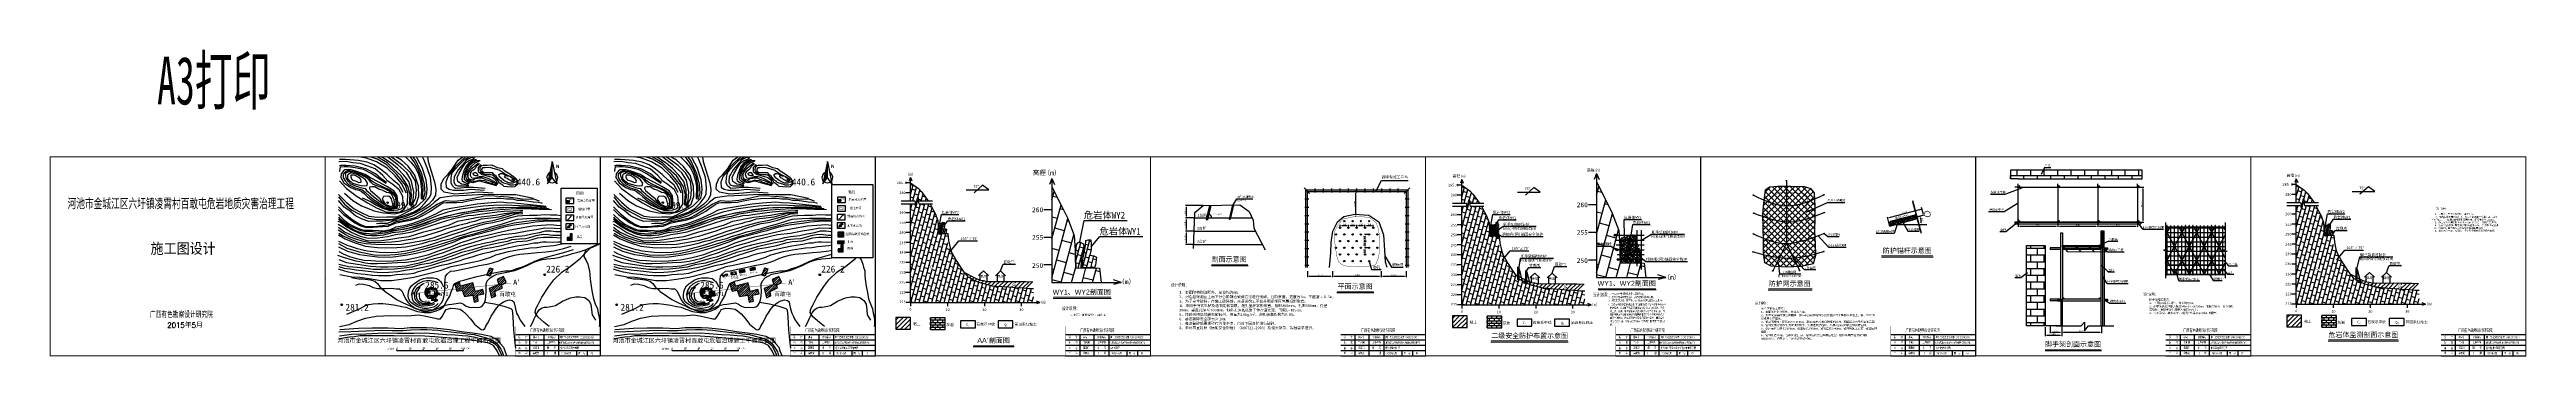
# Model space of a CAD drawing. Header units: millimetres. Extents: x 14677 to 18404, y 11255 to 11716.
import ezdxf
from ezdxf.enums import TextEntityAlignment as Align

# ---------------------------------------------------------------- set-up
doc = ezdxf.new("R2010")
doc.units = ezdxf.units.MM
for name, color, linetype in [('DGX', 7, 'Continuous'), ('GiCAD_BoSu', 7, 'Continuous'), ('GICAD_POUMIAN', 7, 'Continuous'), ('GICAD_WXP', 4, 'Continuous'), ('主立杆', 1, 'Continuous'), ('危岩点', 1, 'Continuous'), ('大横杆', 2, 'Continuous'), ('岩性', 7, 'Continuous'), ('放线基准点', 7, 'Continuous'), ('斜杆', 3, 'Continuous'), ('民房', 7, 'Continuous'), ('脚手架', 7, 'Continuous')]:
    doc.layers.add(name, color=color, linetype=linetype)
doc.styles.add('BG_ST', font='SIMSUN.TTF', dxfattribs={"width": 0.75})
doc.styles.add('HZ', font='txt', dxfattribs={"width": 0.75, "bigfont": 'hztxt'})
doc.styles.get("Standard").update_dxf_attribs({"font": 'SIMSUN.TTF'})
doc.styles.add('STYLE4', font='SIMSUN.TTF', dxfattribs={"width": 0.9, "height": 300})
doc.styles.add('宋', font='SIMSUN.TTF')
doc.styles.add('标识1', font='TIMES.TTF')
doc.linetypes.add('ZIGZAG', pattern='A,0.00254,-5.08,[131,ltypeshp.shx,S=5.08,R=0,X=-5.08,Y=0],-10.16,[131,ltypeshp.shx,S=5.08,R=180,X=5.08,Y=0],-5.08', length=20.32254)
doc.dimstyles.new('ISO-25', dxfattribs={"dimtxt": 2.5, "dimasz": 2.5, "dimexe": 1.25, "dimexo": 0.625, "dimtad": 1, "dimdsep": 46, "dimtxsty": 'Standard', "dimcen": 2.5, "dimadec": 0, "dimazin": 0, "dimtfac": 1, "dimtmove": 0, "dimatfit": 3, "dimfxl": 1, "dimarcsym": 0})
pattern_1 = [(75, (0, 0), (-2.34353697, 0.62794884), []), (165, (0, 0), (-2.9714858, -1.71558813), [2.426208, -2.426208])]
pattern_2 = [(75, (-23814.9824, -17211.202), (-5.8588424, 1.5698721), []), (165, (-23814.9824, -17211.202), (-7.4287145, -4.2889703), [6.06552, -6.06552])]
pattern_3 = [(75, (829.6558, -3.4817), (-2.34353697, 0.62794884), []), (165, (829.6558, -3.4817), (-2.9714858, -1.71558813), [2.426208, -2.426208])]
pattern_4 = [(75, (-22995.391, -17203.7214), (-5.8588424, 1.5698721), []), (165, (-22995.391, -17203.7214), (-7.4287145, -4.2889703), [6.06552, -6.06552])]
pattern_5 = [(75, (2085.4907, -2.4561), (-2.34353697, 0.62794884), []), (165, (2085.4907, -2.4561), (-2.9714858, -1.71558813), [2.426208, -2.426208])]

# ---------------------------------------------------------------- blocks, each defined once
blk = doc.blocks.new('_ArchTick')
at = {"color": 0, "linetype": 'ByBlock', "const_width": 0.15}
blk.add_lwpolyline([(-0.5, -0.5), (0.5, 0.5)], dxfattribs=at)
blk = doc.blocks.new('*D2')
at = {"color": 0, "lineweight": -2}
for p, q in [((16412.3, 11481.8), (16386.4, 11481.8)), ((16399.8, 11463.5), (16386.4, 11463.5)), ((16387.7, 11479.3), (16387.7, 11466))]:
    blk.add_line(p, q, dxfattribs=at)
at = {"color": 0}
for points in [[(16387.2, 11479.3), (16388.1, 11479.3), (16387.7, 11481.8)], [(16387.2, 11466), (16388.1, 11466), (16387.7, 11463.5)]]:
    blk.add_solid(points, dxfattribs=at)
at = {"layer": 'Defpoints', "color": 0}
for p in [(16413, 11481.8), (16387.7, 11463.5), (16400.4, 11463.5)]:
    blk.add_point(p, dxfattribs=at)
at = {"color": 0, "insert": (16385.8, 11472.7), "char_height": 2.5, "attachment_point": 5, "rotation": 90}
blk.add_mtext('800', dxfattribs=at)
blk = doc.blocks.new('*D3')
at = {"color": 0, "lineweight": -2}
for p, q in [((16399.8, 11463.5), (16386.4, 11463.5)), ((16399, 11443.5), (16386.4, 11443.5)), ((16387.7, 11461), (16387.7, 11446))]:
    blk.add_line(p, q, dxfattribs=at)
at = {"color": 0}
for points in [[(16387.2, 11461), (16388.1, 11461), (16387.7, 11463.5)], [(16387.2, 11446), (16388.1, 11446), (16387.7, 11443.5)]]:
    blk.add_solid(points, dxfattribs=at)
at = {"layer": 'Defpoints', "color": 0}
for p in [(16387.7, 11443.5), (16399.6, 11443.5), (16400.4, 11463.5)]:
    blk.add_point(p, dxfattribs=at)
at = {"color": 0, "insert": (16385.8, 11453.5), "char_height": 2.5, "attachment_point": 5, "rotation": 90}
blk.add_mtext('1000', dxfattribs=at)
blk = doc.blocks.new('*D4')
at = {"color": 0, "lineweight": -2}
for p, q in [((16399, 11443.5), (16386.4, 11443.5)), ((16398.2, 11423.5), (16386.4, 11423.5)), ((16387.7, 11441), (16387.7, 11426))]:
    blk.add_line(p, q, dxfattribs=at)
at = {"color": 0}
for points in [[(16387.2, 11441), (16388.1, 11441), (16387.7, 11443.5)], [(16387.2, 11426), (16388.1, 11426), (16387.7, 11423.5)]]:
    blk.add_solid(points, dxfattribs=at)
at = {"layer": 'Defpoints', "color": 0}
for p in [(16399.6, 11443.5), (16387.7, 11423.5), (16398.9, 11423.5)]:
    blk.add_point(p, dxfattribs=at)
at = {"color": 0, "insert": (16385.8, 11433.5), "char_height": 2.5, "attachment_point": 5, "rotation": 90}
blk.add_mtext('1000', dxfattribs=at)
blk = doc.blocks.new('*D5')
at = {"color": 0, "lineweight": -2}
for p, q in [((16570.3, 11383.3), (16570.3, 11374.3)), ((16572.8, 11375.6), (16605.3, 11375.6)), ((16607.8, 11383.3), (16607.8, 11374.3))]:
    blk.add_line(p, q, dxfattribs=at)
at = {"color": 0}
for points in [[(16572.8, 11376), (16572.8, 11375.1), (16570.3, 11375.6)], [(16605.3, 11376), (16605.3, 11375.1), (16607.8, 11375.6)]]:
    blk.add_solid(points, dxfattribs=at)
at = {"layer": 'Defpoints', "color": 0}
for p in [(16570.3, 11383.9), (16607.8, 11383.9), (16607.8, 11375.6)]:
    blk.add_point(p, dxfattribs=at)
at = {"color": 0, "insert": (16589, 11377.4), "char_height": 2.5, "attachment_point": 5}
blk.add_mtext('1500', dxfattribs=at)
blk = doc.blocks.new('*D6')
at = {"color": 0, "lineweight": -2}
for p, q in [((16681.2, 11383.3), (16681.2, 11374.3)), ((16683.7, 11375.6), (16716.2, 11375.6)), ((16718.7, 11383.3), (16718.7, 11374.3))]:
    blk.add_line(p, q, dxfattribs=at)
at = {"color": 0}
for points in [[(16683.7, 11376), (16683.7, 11375.1), (16681.2, 11375.6)], [(16716.2, 11376), (16716.2, 11375.1), (16718.7, 11375.6)]]:
    blk.add_solid(points, dxfattribs=at)
at = {"layer": 'Defpoints', "color": 0}
for p in [(16681.2, 11383.9), (16718.7, 11383.9), (16718.7, 11375.6)]:
    blk.add_point(p, dxfattribs=at)
at = {"color": 0, "insert": (16700, 11377.4), "char_height": 2.5, "attachment_point": 5}
blk.add_mtext('1500', dxfattribs=at)
blk = doc.blocks.new('*D7')
at = {"color": 0, "lineweight": -2}
for p, q in [((16642.5, 11503.1), (16641.9, 11503.1)), ((16643.1, 11468.1), (16643.1, 11500.6)), ((16642.5, 11465.6), (16641.9, 11465.6))]:
    blk.add_line(p, q, dxfattribs=at)
at = {"color": 0}
for points in [[(16642.7, 11500.6), (16643.6, 11500.6), (16643.1, 11503.1)], [(16642.7, 11468.1), (16643.6, 11468.1), (16643.1, 11465.6)]]:
    blk.add_solid(points, dxfattribs=at)
at = {"layer": 'Defpoints', "color": 0}
for p in [(16643.1, 11503.1), (16643.1, 11503.1), (16643.1, 11465.6)]:
    blk.add_point(p, dxfattribs=at)
at = {"color": 0, "insert": (16641.3, 11484.4), "char_height": 2.5, "attachment_point": 5, "rotation": 90}
blk.add_mtext('1500', dxfattribs=at)
blk = doc.blocks.new('*D8')
at = {"color": 0, "lineweight": -2}
for p, q in [((16619.2, 11449), (16619.2, 11452.9)), ((16621.7, 11451.7), (16629.2, 11451.7)), ((16631.7, 11449), (16631.7, 11452.9))]:
    blk.add_line(p, q, dxfattribs=at)
at = {"color": 0}
for points in [[(16621.7, 11452.1), (16621.7, 11451.3), (16619.2, 11451.7)], [(16629.2, 11452.1), (16629.2, 11451.3), (16631.7, 11451.7)]]:
    blk.add_solid(points, dxfattribs=at)
at = {"layer": 'Defpoints', "color": 0}
for p in [(16619.2, 11448.4), (16631.7, 11451.7), (16631.7, 11448.4)]:
    blk.add_point(p, dxfattribs=at)
at = {"color": 0, "insert": (16625.5, 11453.6), "char_height": 2.5, "attachment_point": 5}
blk.add_mtext('350', dxfattribs=at)
blk = doc.blocks.new('*D9')
at = {"color": 0, "lineweight": -2}
for p, q in [((16631.7, 11449), (16631.7, 11452.9)), ((16634.2, 11451.7), (16641.7, 11451.7)), ((16644.2, 11449), (16644.2, 11452.9))]:
    blk.add_line(p, q, dxfattribs=at)
at = {"color": 0}
for points in [[(16634.2, 11452.1), (16634.2, 11451.3), (16631.7, 11451.7)], [(16641.7, 11452.1), (16641.7, 11451.3), (16644.2, 11451.7)]]:
    blk.add_solid(points, dxfattribs=at)
at = {"layer": 'Defpoints', "color": 0}
for p in [(16631.7, 11448.4), (16644.2, 11451.7), (16644.2, 11448.4)]:
    blk.add_point(p, dxfattribs=at)
at = {"color": 0, "insert": (16638, 11453.6), "char_height": 2.5, "attachment_point": 5}
blk.add_mtext('350', dxfattribs=at)
blk = doc.blocks.new('*D10')
at = {"color": 0, "lineweight": -2}
for p, q in [((16644.2, 11449), (16644.2, 11452.9)), ((16646.7, 11451.7), (16654.2, 11451.7)), ((16656.7, 11449), (16656.7, 11452.9))]:
    blk.add_line(p, q, dxfattribs=at)
at = {"color": 0}
for points in [[(16646.7, 11452.1), (16646.7, 11451.3), (16644.2, 11451.7)], [(16654.2, 11452.1), (16654.2, 11451.3), (16656.7, 11451.7)]]:
    blk.add_solid(points, dxfattribs=at)
at = {"layer": 'Defpoints', "color": 0}
for p in [(16644.2, 11448.4), (16656.7, 11451.7), (16656.7, 11448.4)]:
    blk.add_point(p, dxfattribs=at)
at = {"color": 0, "insert": (16650.5, 11453.6), "char_height": 2.5, "attachment_point": 5}
blk.add_mtext('350', dxfattribs=at)
blk = doc.blocks.new('*D11')
at = {"color": 0, "lineweight": -2}
for p, q in [((16656.7, 11449), (16656.7, 11452.9)), ((16659.2, 11451.7), (16666.7, 11451.7)), ((16669.2, 11449), (16669.2, 11452.9))]:
    blk.add_line(p, q, dxfattribs=at)
at = {"color": 0}
for points in [[(16659.2, 11452.1), (16659.2, 11451.3), (16656.7, 11451.7)], [(16666.7, 11452.1), (16666.7, 11451.3), (16669.2, 11451.7)]]:
    blk.add_solid(points, dxfattribs=at)
at = {"layer": 'Defpoints', "color": 0}
for p in [(16656.7, 11448.4), (16669.2, 11451.7), (16669.2, 11448.4)]:
    blk.add_point(p, dxfattribs=at)
at = {"color": 0, "insert": (16663, 11453.6), "char_height": 2.5, "attachment_point": 5}
blk.add_mtext('350', dxfattribs=at)
blk = doc.blocks.new('*D12')
at = {"color": 0, "lineweight": -2}
for p, q in [((16662.3, 11418.4), (16655.8, 11418.4)), ((16657, 11410.9), (16657, 11415.9)), ((16657.3, 11408.4), (16658.3, 11408.4))]:
    blk.add_line(p, q, dxfattribs=at)
at = {"color": 0}
for points in [[(16656.6, 11415.9), (16657.4, 11415.9), (16657, 11418.4)], [(16656.6, 11410.9), (16657.4, 11410.9), (16657, 11408.4)]]:
    blk.add_solid(points, dxfattribs=at)
at = {"layer": 'Defpoints', "color": 0}
for p in [(16656.7, 11408.4), (16657, 11418.4), (16663, 11418.4)]:
    blk.add_point(p, dxfattribs=at)
at = {"color": 0, "insert": (16655.1, 11413.4), "char_height": 2.5, "attachment_point": 5, "rotation": 90}
blk.add_mtext('300', dxfattribs=at)
blk = doc.blocks.new('*D13')
at = {"color": 0, "lineweight": -2}
for p, q in [((16662.3, 11418.4), (16655.8, 11418.4)), ((16657, 11420.9), (16657, 11425.9)), ((16657.3, 11428.4), (16658.3, 11428.4))]:
    blk.add_line(p, q, dxfattribs=at)
at = {"color": 0}
for points in [[(16656.6, 11425.9), (16657.4, 11425.9), (16657, 11428.4)], [(16656.6, 11420.9), (16657.4, 11420.9), (16657, 11418.4)]]:
    blk.add_solid(points, dxfattribs=at)
at = {"layer": 'Defpoints', "color": 0}
for p in [(16656.7, 11428.4), (16657, 11428.4), (16663, 11418.4)]:
    blk.add_point(p, dxfattribs=at)
at = {"color": 0, "insert": (16655.1, 11423.4), "char_height": 2.5, "attachment_point": 5, "rotation": 90}
blk.add_mtext('300', dxfattribs=at)
blk = doc.blocks.new('*D14')
at = {"color": 0, "lineweight": -2}
for p, q in [((16662.3, 11438.4), (16655.8, 11438.4)), ((16657, 11430.9), (16657, 11435.9)), ((16657.3, 11428.4), (16658.3, 11428.4))]:
    blk.add_line(p, q, dxfattribs=at)
at = {"color": 0}
for points in [[(16656.6, 11435.9), (16657.4, 11435.9), (16657, 11438.4)], [(16656.6, 11430.9), (16657.4, 11430.9), (16657, 11428.4)]]:
    blk.add_solid(points, dxfattribs=at)
at = {"layer": 'Defpoints', "color": 0}
for p in [(16656.7, 11428.4), (16657, 11438.4), (16663, 11438.4)]:
    blk.add_point(p, dxfattribs=at)
at = {"color": 0, "insert": (16655.1, 11433.4), "char_height": 2.5, "attachment_point": 5, "rotation": 90}
blk.add_mtext('300', dxfattribs=at)
blk = doc.blocks.new('*D20')
at = {"color": 0, "lineweight": -2}
blk.add_line((17488, 11464.8), (17493.5, 11466.3), dxfattribs=at)
blk.add_arc((17445.8, 11453.5), 48.1, 2.9788, 12.0212, dxfattribs=at)
at = {"color": 0}
for points in [[(17492.5, 11463.5), (17493.3, 11463.7), (17492.3, 11466)], [(17494.3, 11456), (17493.4, 11456), (17493.9, 11453.5)]]:
    blk.add_solid(points, dxfattribs=at)
at = {"layer": 'Defpoints', "color": 0}
for p in [(17445.8, 11453.5), (17445.8, 11453.5), (17487.4, 11464.7), (17493.7, 11457.7), (17502.3, 11453.5)]:
    blk.add_point(p, dxfattribs=at)
at = {"color": 0, "insert": (17495.4, 11460.2), "char_height": 2.5, "attachment_point": 5, "rotation": 277.6825}
blk.add_mtext('15°', dxfattribs=at)
blk = doc.blocks.new('*D22')
at = {"color": 0, "lineweight": -2}
for p, q in [((17705.2, 11300.6), (17705.2, 11290.1)), ((17765.2, 11300.6), (17765.2, 11290.1)), ((17707.7, 11291.3), (17762.7, 11291.3))]:
    blk.add_line(p, q, dxfattribs=at)
at = {"color": 0}
for points in [[(17707.7, 11291.8), (17707.7, 11290.9), (17705.2, 11291.3)], [(17762.7, 11291.8), (17762.7, 11290.9), (17765.2, 11291.3)]]:
    blk.add_solid(points, dxfattribs=at)
at = {"layer": 'Defpoints', "color": 0}
for p in [(17705.2, 11301.2), (17765.2, 11301.2), (17765.2, 11291.3)]:
    blk.add_point(p, dxfattribs=at)
at = {"color": 0, "insert": (17735.2, 11293.2), "char_height": 2.5, "attachment_point": 5}
blk.add_mtext('1800', dxfattribs=at)
blk = doc.blocks.new('*D23')
at = {"color": 0, "lineweight": -2}
for p, q in [((17687.7, 11300.6), (17687.7, 11290.1)), ((17705.2, 11300.6), (17705.2, 11290.1)), ((17690.2, 11291.3), (17702.7, 11291.3))]:
    blk.add_line(p, q, dxfattribs=at)
at = {"color": 0}
for points in [[(17690.2, 11291.8), (17690.2, 11290.9), (17687.7, 11291.3)], [(17702.7, 11291.8), (17702.7, 11290.9), (17705.2, 11291.3)]]:
    blk.add_solid(points, dxfattribs=at)
at = {"layer": 'Defpoints', "color": 0}
for p in [(17687.7, 11301.2), (17705.2, 11301.2), (17705.2, 11291.3)]:
    blk.add_point(p, dxfattribs=at)
at = {"color": 0, "insert": (17696.5, 11293.2), "char_height": 2.5, "attachment_point": 5}
blk.add_mtext('350', dxfattribs=at)
blk = doc.blocks.new('*D24')
at = {"color": 0, "lineweight": -2}
for p, q in [((17680.2, 11298.9), (17680.2, 11285.5)), ((17705.2, 11298.9), (17705.2, 11285.5)), ((17682.7, 11286.8), (17702.7, 11286.8))]:
    blk.add_line(p, q, dxfattribs=at)
at = {"color": 0}
for points in [[(17682.7, 11287.2), (17682.7, 11286.3), (17680.2, 11286.8)], [(17702.7, 11287.2), (17702.7, 11286.3), (17705.2, 11286.8)]]:
    blk.add_solid(points, dxfattribs=at)
at = {"layer": 'Defpoints', "color": 0}
for p in [(17680.2, 11299.5), (17705.2, 11299.5), (17705.2, 11286.8)]:
    blk.add_point(p, dxfattribs=at)
at = {"color": 0, "insert": (17692.7, 11288.6), "char_height": 2.5, "attachment_point": 5}
blk.add_mtext('500', dxfattribs=at)
blk = doc.blocks.new('*D25')
at = {"color": 0, "lineweight": -2}
for p, q in [((17819.3, 11509.4), (17828.6, 11509.4)), ((17827.4, 11506.9), (17827.4, 11459.4)), ((17819.3, 11456.9), (17828.6, 11456.9))]:
    blk.add_line(p, q, dxfattribs=at)
at = {"color": 0}
for points in [[(17826.9, 11506.9), (17827.8, 11506.9), (17827.4, 11509.4)], [(17826.9, 11459.4), (17827.8, 11459.4), (17827.4, 11456.9)]]:
    blk.add_solid(points, dxfattribs=at)
at = {"layer": 'Defpoints', "color": 0}
for p in [(17818.7, 11509.4), (17818.7, 11456.9), (17827.4, 11456.9)]:
    blk.add_point(p, dxfattribs=at)
at = {"color": 0, "insert": (17825.5, 11483.2), "char_height": 2.5, "attachment_point": 5, "rotation": 90}
blk.add_mtext('1800', dxfattribs=at)
blk = doc.blocks.new('*D26')
at = {"color": 0, "lineweight": -2}
for p, q in [((17759.4, 11461.1), (17759.4, 11449.7)), ((17761.9, 11451), (17816.9, 11451)), ((17819.4, 11461.1), (17819.4, 11449.7))]:
    blk.add_line(p, q, dxfattribs=at)
at = {"color": 0}
for points in [[(17761.9, 11451.4), (17761.9, 11450.5), (17759.4, 11451)], [(17816.9, 11451.4), (17816.9, 11450.5), (17819.4, 11451)]]:
    blk.add_solid(points, dxfattribs=at)
at = {"layer": 'Defpoints', "color": 0}
for p in [(17759.4, 11461.7), (17819.4, 11461.7), (17819.4, 11451)]:
    blk.add_point(p, dxfattribs=at)
at = {"color": 0, "insert": (17789.4, 11452.8), "char_height": 2.5, "attachment_point": 5}
blk.add_mtext('900', dxfattribs=at)
blk = doc.blocks.new('*D27')
at = {"color": 0, "lineweight": -2}
for p, q in [((17699.4, 11461.1), (17699.4, 11449.7)), ((17701.9, 11451), (17756.9, 11451)), ((17759.4, 11461.1), (17759.4, 11449.7))]:
    blk.add_line(p, q, dxfattribs=at)
at = {"color": 0}
for points in [[(17701.9, 11451.4), (17701.9, 11450.5), (17699.4, 11451)], [(17756.9, 11451.4), (17756.9, 11450.5), (17759.4, 11451)]]:
    blk.add_solid(points, dxfattribs=at)
at = {"layer": 'Defpoints', "color": 0}
for p in [(17699.4, 11461.7), (17759.4, 11461.7), (17759.4, 11451)]:
    blk.add_point(p, dxfattribs=at)
at = {"color": 0, "insert": (17729.4, 11452.8), "char_height": 2.5, "attachment_point": 5}
blk.add_mtext('900', dxfattribs=at)
blk = doc.blocks.new('*D28')
at = {"color": 0, "lineweight": -2}
for p, q in [((17639.4, 11461.1), (17639.4, 11449.7)), ((17641.9, 11451), (17696.9, 11451)), ((17699.4, 11461.1), (17699.4, 11449.7))]:
    blk.add_line(p, q, dxfattribs=at)
at = {"color": 0}
for points in [[(17641.9, 11451.4), (17641.9, 11450.5), (17639.4, 11451)], [(17696.9, 11451.4), (17696.9, 11450.5), (17699.4, 11451)]]:
    blk.add_solid(points, dxfattribs=at)
at = {"layer": 'Defpoints', "color": 0}
for p in [(17639.4, 11461.7), (17699.4, 11461.7), (17699.4, 11451)]:
    blk.add_point(p, dxfattribs=at)
at = {"color": 0, "insert": (17669.4, 11452.8), "char_height": 2.5, "attachment_point": 5}
blk.add_mtext('900', dxfattribs=at)

msp = doc.modelspace()

# ---------------------------------------------------------------- hatches: boundary and pattern name
for color, points in [(0, [(15375.85, 11521.118, 1), (15373.265, 11521.118, 1)]), (256, [(15433.736, 11548.083), (15426.783, 11514.583), (15433.736, 11523.981)]), (0, [(15789.799, 11521.118, 1), (15787.214, 11521.118, 1)]), (256, [(15847.685, 11548.083), (15840.732, 11514.583), (15847.685, 11523.981)]), (256, [(17291.242, 11519.076, 1), (17290.242, 11519.076, 1)]), (0, [(15187.301, 11486.174, 1), (15184.715, 11486.174, 1)]), (0, [(15601.25, 11486.174, 1), (15598.665, 11486.174, 1)]), (256, [(17241.656, 11497.348, 1), (17240.656, 11497.348, 1)]), (256, [(17347.802, 11498.073, 1), (17346.802, 11498.073, 1)]), (256, [(17641.766, 11510.6, 1), (17639.366, 11510.6, 1)]), (256, [(17701.766, 11510.6, 1), (17699.366, 11510.6, 1)]), (256, [(17761.766, 11510.6, 1), (17759.366, 11510.6, 1)]), (256, [(17821.766, 11510.6, 1), (17819.366, 11510.6, 1)]), (0, [(15458.003, 11449.744), (15458.031, 11451.923), (15456.553, 11448.085), (15460.514, 11449.193), (15458.342, 11449.371), (15462.86, 11452.488), (15461.253, 11452.359), (15461.533, 11453.947)]), (0, [(15866.522, 11451.149), (15866.55, 11453.328), (15865.072, 11449.49), (15869.033, 11450.598), (15866.861, 11450.776), (15871.38, 11453.893), (15869.772, 11453.764), (15870.052, 11455.352)]), (256, [(17242.184, 11470.464, 1), (17241.184, 11470.464, 1)]), (256, [(17348.329, 11471.189, 1), (17347.329, 11471.189, 1)]), (256, [(17641.766, 11458.1, 1), (17639.366, 11458.1, 1)]), (256, [(17701.766, 11458.1, 1), (17699.366, 11458.1, 1)]), (256, [(17761.766, 11458.1, 1), (17759.366, 11458.1, 1)]), (256, [(17821.766, 11458.1, 1), (17819.366, 11458.1, 1)]), (256, [(15872.884, 11428.68), (15862.907, 11428.489), (15862.983, 11424.537), (15872.9, 11424.546)]), (256, [(17034.576, 11437.34, 1), (17031.576, 11437.34, 1)]), (256, [(17037.165, 11415.401, 1), (17034.165, 11415.401, 1)]), (256, [(17241.36, 11412.036, 1), (17240.36, 11412.036, 1)]), (256, [(17241.772, 11439.193, 1), (17240.772, 11439.193, 1)]), (256, [(17347.506, 11412.761, 1), (17346.506, 11412.761, 1)]), (256, [(17347.917, 11439.917, 1), (17346.917, 11439.917, 1)]), (256, [(17708.821, 11419.532, 1), (17706.421, 11419.532, 1)]), (256, [(17728.821, 11419.532, 1), (17726.421, 11419.532, 1)]), (256, [(17748.821, 11419.532, 1), (17746.421, 11419.532, 1)]), (256, [(17764.021, 11419.532, 1), (17761.621, 11419.532, 1)]), (0, [(15423.592, 11377.747, 1), (15421.007, 11377.747, 1)]), (256, [(15692.154, 11377.812), (15690.031, 11377.177), (15690.725, 11374.856), (15692.848, 11375.491)]), (256, [(15696.678, 11379.361), (15694.555, 11378.726), (15695.249, 11376.406), (15697.372, 11377.041)]), (256, [(15723.2, 11385.617), (15715.043, 11383.999), (15715.684, 11380.768), (15723.819, 11382.228)]), (256, [(15738.992, 11389.003), (15730.835, 11387.385), (15731.476, 11384.153), (15739.61, 11385.614)]), (0, [(15837.541, 11377.747, 1), (15834.956, 11377.747, 1)]), (256, [(17039.382, 11400.775, 1), (17036.382, 11400.775, 1)]), (256, [(17270.842, 11383.774, 1), (17269.842, 11383.774, 1)]), (256, [(17311.192, 11384.032, 1), (17310.192, 11384.032, 1)]), (0, [(15118.049, 11332.758, 1), (15115.463, 11332.758, 1)]), (0, [(15248.778, 11352.111, 1), (15246.193, 11352.111, 1)]), (7, [(15252.12, 11342.072), (15253.543, 11340.505), (15251.667, 11339.523), (15258.865, 11339.222), (15256.578, 11337.506), (15261.751, 11339.046), (15257.426, 11342.274), (15258.981, 11339.875)]), (0, [(15260.42, 11349.495, 1), (15257.159, 11349.495, 1)]), (0, [(15263.333, 11349.256, 1), (15260.071, 11349.256, 1)]), (0, [(15531.998, 11332.758, 1), (15529.412, 11332.758, 1)]), (0, [(15662.728, 11352.111, 1), (15660.142, 11352.111, 1)]), (7, [(15666.069, 11342.072), (15667.492, 11340.505), (15665.616, 11339.523), (15672.814, 11339.222), (15670.528, 11337.506), (15675.701, 11339.046), (15671.375, 11342.274), (15672.93, 11339.875)]), (0, [(15674.369, 11349.495, 1), (15671.108, 11349.495, 1)]), (0, [(15677.282, 11349.256, 1), (15674.021, 11349.256, 1)]), (256, [(17708.821, 11342.132, 1), (17706.421, 11342.132, 1)]), (256, [(17764.021, 11342.132, 1), (17761.621, 11342.132, 1)])]:
    msp.add_hatch(color=color).paths.add_polyline_path(points)
h = msp.add_hatch(color=256)
h.paths.add_polyline_path([(15433.736, 11548.083), (15426.783, 11514.583), (15433.736, 11523.981), (15440.69, 11514.583)])
h.paths.add_polyline_path([(15433.736, 11548.083), (15426.783, 11514.583), (15433.736, 11523.981)], flags=17)
h.paths.add_polyline_path([(15433.736, 11523.981), (15433.736, 11548.083), (15440.69, 11514.583)], flags=17)
h = msp.add_hatch(color=256)
h.paths.add_polyline_path([(15847.685, 11548.083), (15840.732, 11514.583), (15847.685, 11523.981), (15854.639, 11514.583)])
h.paths.add_polyline_path([(15847.685, 11548.083), (15840.732, 11514.583), (15847.685, 11523.981)], flags=17)
h.paths.add_polyline_path([(15847.685, 11523.981), (15847.685, 11548.083), (15854.639, 11514.583)], flags=17)
h = msp.add_hatch()
h.set_pattern_fill('AR-B816', color=256, scale=12.5, angle=75, style=0)
h.set_pattern_definition([(75, (-24049.631, -16224.741), (-14.647106, 3.9246802), []), (165, (-24049.631, -16224.741), (-18.5717863, -10.722426), [15.1638, -15.1638])])
h.paths.add_polyline_path([(17005.226, 11373.775), (17079.378, 11373.775), (17076.758, 11395.384), (17041.074, 11395.764), (17040.113, 11421.697), (17038.845, 11444.192), (17028.785, 11470.611), (17021.572, 11484.975), (17005.226, 11517.221)])
h = msp.add_hatch()
h.set_pattern_fill('AR-B816', color=256, scale=0.05, style=0)
h.set_pattern_definition([(0, (17516.264, 11466.026), (0, 10.16), []), (90, (17516.264, 11466.026), (-10.16, 10.16), [10.16, -10.16])])
h.paths.add_polyline_path([(17826.338, 11521.736), (17826.338, 11534.795), (17639.366, 11534.795), (17627.913, 11534.795), (17627.913, 11521.736), (17639.366, 11521.736)])
h = msp.add_hatch()
h.set_pattern_fill('AR-B816', color=256, scale=5, angle=75, style=0)
h.set_pattern_definition([(75, (0, 0), (-5.8588424, 1.5698721), []), (165, (0, 0), (-7.4287145, -4.2889703), [6.06552, -6.06552])])
h.paths.add_polyline_path([(15990.057, 11501.9), (15984.633, 11507.32), (15972.678, 11516.107), (15972.678, 11488.815), (15979.195, 11488.815), (15980.748, 11483.02), (15983.642, 11494.611), (15985.195, 11488.815), (15999.415, 11488.815), (15996.317, 11492.909)])
h.paths.add_polyline_path([(16042.424, 11397.843), (16038.502, 11404.859), (16034.579, 11411.874), (16032.308, 11418.476), (16027.972, 11428.38), (16028.859, 11439.642), (16016.93, 11439.781), (16014.586, 11439.794), (16014.202, 11450.168), (16013.695, 11459.166), (16009.743, 11469.588), (16006.785, 11475.478), (16002.179, 11484.565), (15992.54, 11484.565), (15985.195, 11484.565), (15983.484, 11489.729), (15980.748, 11478.77), (15979.195, 11484.565), (15972.678, 11484.474), (15972.678, 11360.308), (15972.678, 11336.107), (16157.632, 11336.107), (16157.632, 11357.281), (16156.441, 11357.172), (16151.314, 11357.172), (16142.272, 11357.931), (16131.327, 11358.811), (16120.719, 11359.717), (16110.348, 11360.313), (16102.309, 11360.905), (16094.926, 11361.131), (16082.489, 11364.753), (16075.659, 11366.62), (16067.881, 11369.964), (16061.933, 11373.455), (16061.397, 11373.77), (16058.143, 11376.03), (16052.954, 11381.75), (16047.173, 11390.828)])
h.paths.add_polyline_path([(16004.325, 11385.76), (16007.176, 11385.76), (16007.176, 11389.209), (16004.325, 11389.209)], flags=16)
h.paths.add_polyline_path([(16001.028, 11386.445), (16005.801, 11386.445), (16005.801, 11392.26), (16001.028, 11392.26)], flags=16)
h = msp.add_hatch()
h.set_pattern_fill('AR-B816', color=256, scale=12.5, angle=75, style=0)
h.set_pattern_definition([(75, (-24869.223, -16232.222), (-14.647106, 3.9246802), []), (165, (-24869.223, -16232.222), (-18.5717863, -10.722426), [15.1638, -15.1638])])
h.paths.add_polyline_path([(16185.634, 11366.295), (16259.787, 11366.295), (16257.166, 11387.903), (16221.483, 11388.284), (16220.522, 11414.217), (16219.254, 11436.712), (16209.194, 11463.13), (16201.981, 11477.494), (16185.634, 11509.74)])
h = msp.add_hatch()
h.set_pattern_fill('AR-SAND', color=256, scale=0.0125, style=0)
h.set_pattern_definition([(37.5, (17058.84283, 12042.0766), (-0.0200004, 0.61176655), [0, -0.4826, 0, -0.53975, 0, -0.5159375]), (7.5, (17058.8428, 12042.0766), (0.5619041, 0.8960314), [0, -0.26035, 0, -0.434975, 0, -0.1666875]), (327.5, (17058.4523, 12042.0766), (0.98874046, 0.00179648), [0, -0.15875, 0, -0.5715, 0, -0.746125]), (317.5, (17058.4523, 12042.0766), (0.9544456, 0.27866165), [0, -0.079375, 0, -0.37465, 0, -0.428625])])
h.paths.add_polyline_path([(16459.063, 11482.832), (16457.255, 11482.793), (16452.695, 11463.516), (16454.495, 11463.516)])
h.paths.add_polyline_path([(16418.549, 11463.516), (16420.349, 11463.516), (16424.743, 11482.095), (16422.935, 11482.056)])
h.paths.add_polyline_path([(16420.349, 11463.516), (16418.549, 11463.516), (16417.897, 11460.757), (16419.615, 11460.412)])
h.paths.add_polyline_path([(16452.217, 11461.495), (16453.935, 11461.149), (16454.495, 11463.516), (16452.695, 11463.516)])
h = msp.add_hatch()
h.set_pattern_fill('AR-B816', color=256, scale=5, angle=75, style=0)
h.set_pattern_definition([(75, (829.656, -3.4817), (-5.8588424, 1.5698721), []), (165, (829.656, -3.4817), (-7.4287145, -4.2889703), [6.06552, -6.06552])])
h.paths.add_polyline_path([(16819.713, 11498.418), (16814.289, 11503.839), (16802.334, 11512.625), (16802.334, 11485.334), (16808.851, 11485.334), (16810.404, 11479.538), (16813.298, 11491.129), (16814.851, 11485.334), (16829.071, 11485.334), (16825.973, 11489.428)])
h.paths.add_polyline_path([(16872.08, 11394.362), (16868.158, 11401.377), (16864.235, 11408.392), (16861.964, 11414.994), (16857.628, 11424.898), (16858.515, 11436.16), (16846.586, 11436.3), (16844.242, 11436.313), (16843.858, 11446.686), (16843.35, 11455.684), (16839.399, 11466.106), (16836.441, 11471.997), (16831.835, 11481.084), (16822.196, 11481.084), (16814.851, 11481.084), (16813.14, 11486.248), (16810.404, 11475.288), (16808.851, 11481.084), (16802.334, 11480.993), (16802.334, 11356.827), (16802.334, 11332.625), (16987.288, 11332.625), (16987.288, 11353.8), (16986.096, 11353.691), (16980.97, 11353.691), (16971.928, 11354.45), (16960.982, 11355.329), (16950.375, 11356.236), (16940.004, 11356.831), (16931.965, 11357.423), (16924.582, 11357.65), (16912.145, 11361.271), (16905.315, 11363.138), (16897.536, 11366.483), (16891.589, 11369.974), (16891.053, 11370.288), (16887.799, 11372.548), (16882.61, 11378.268), (16876.829, 11387.347)])
h.paths.add_polyline_path([(16833.981, 11382.278), (16836.832, 11382.278), (16836.832, 11385.728), (16833.981, 11385.728)], flags=16)
h.paths.add_polyline_path([(16830.683, 11382.963), (16835.457, 11382.963), (16835.457, 11388.778), (16830.683, 11388.778)], flags=16)
h = msp.add_hatch()
h.set_pattern_fill('NET', color=256, scale=2, angle=45, style=0)
h.set_pattern_definition([(45, (1907.6287, -104.471), (-4.490128, 4.490128), []), (135, (1907.6287, -104.471), (-4.490128, -4.490128), [])])
h.paths.add_polyline_path([(17259.077, 11504.942), (17256.497, 11486.076), (17254.991, 11468.157), (17255.273, 11448.589), (17255.681, 11430.253), (17255.681, 11410.287), (17257.72, 11396.026), (17267.509, 11391.136), (17291.064, 11389.719), (17312.923, 11390.706), (17331.82, 11394.65), (17335.346, 11407.189), (17334.567, 11424.473), (17333.585, 11443.292), (17333.993, 11464.073), (17333.993, 11480.779), (17333.178, 11500.745), (17327.875, 11506.857), (17318.086, 11509.709), (17297.543, 11510.304), (17277.564, 11510.304), (17266.134, 11509.41)])
h = msp.add_hatch()
h.set_pattern_fill('AR-B816', color=256, scale=5, angle=75, style=0)
h.set_pattern_definition([(75, (2085.4907, -2.456), (-5.8588424, 1.5698721), []), (165, (2085.4907, -2.456), (-7.4287145, -4.2889703), [6.06552, -6.06552])])
h.paths.add_polyline_path([(18075.548, 11499.443), (18070.124, 11504.864), (18058.169, 11513.651), (18058.169, 11486.359), (18064.686, 11486.359), (18066.239, 11480.564), (18069.133, 11492.155), (18070.686, 11486.359), (18084.906, 11486.359), (18081.808, 11490.453)])
h.paths.add_polyline_path([(18127.915, 11395.387), (18123.992, 11402.402), (18120.07, 11409.417), (18117.799, 11416.02), (18113.463, 11425.924), (18114.35, 11437.186), (18102.421, 11437.325), (18100.077, 11437.338), (18099.692, 11447.711), (18099.185, 11456.709), (18095.234, 11467.132), (18092.276, 11473.022), (18087.67, 11482.109), (18078.031, 11482.109), (18070.686, 11482.109), (18068.975, 11487.273), (18066.239, 11476.314), (18064.686, 11482.109), (18058.169, 11482.018), (18058.169, 11357.852), (18058.169, 11333.651), (18243.123, 11333.651), (18243.123, 11354.825), (18241.931, 11354.716), (18236.805, 11354.716), (18227.763, 11355.475), (18216.817, 11356.355), (18206.21, 11357.261), (18195.839, 11357.857), (18187.8, 11358.449), (18180.416, 11358.675), (18167.98, 11362.296), (18161.15, 11364.164), (18153.371, 11367.508), (18147.423, 11370.999), (18146.888, 11371.314), (18143.634, 11373.574), (18138.445, 11379.294), (18132.664, 11388.372)])
h.paths.add_polyline_path([(18089.816, 11383.304), (18092.666, 11383.304), (18092.666, 11386.753), (18089.816, 11386.753)], flags=16)
h.paths.add_polyline_path([(18086.518, 11383.989), (18091.292, 11383.989), (18091.292, 11389.804), (18086.518, 11389.804)], flags=16)
h = msp.add_hatch()
h.set_pattern_fill('AR-B816', color=256, scale=2, angle=75, style=0)
h.set_pattern_definition(pattern_1)
h.paths.add_polyline_path([(16019.742, 11452.6), (16018.866, 11454.392), (16017.113, 11455.387), (16015.759, 11454.869), (16015.002, 11453.675), (16014.684, 11449.893), (16014.365, 11445.952), (16014.586, 11439.794), (16017.728, 11439.761), (16017.77, 11443.682), (16017.791, 11445.594), (16018.587, 11448.54)])
h = msp.add_hatch()
h.set_pattern_fill('AR-B816', color=256, scale=2, angle=75, style=0)
h.set_pattern_definition(pattern_1)
h.paths.add_polyline_path([(16027.038, 11446.228), (16025.519, 11446.943), (16023.115, 11447.311), (16023.817, 11450.87), (16023.82, 11453.957), (16023.597, 11456.503), (16022.122, 11456.682), (16020.602, 11456.19), (16020.468, 11453.152), (16019.663, 11448.685), (16018.903, 11444.888), (16018.277, 11439.755), (16025.921, 11439.673), (16026.457, 11441.583)])
h = msp.add_hatch()
h.set_pattern_fill('ANSI37', color=1, scale=1.2, style=0)
h.set_pattern_definition([(45, (1056.1554, -28.51), (-1.34703842, 1.34703842), []), (135, (1056.1554, -28.51), (-1.34703842, -1.34703842), [])])
h.paths.add_polyline_path([(16856.694, 11442.747), (16854.393, 11450.85), (16853.252, 11453.021), (16851.777, 11453.2), (16843.604, 11451.185), (16843.806, 11447.603), (16844.151, 11438.755), (16844.242, 11436.313), (16855.577, 11436.192), (16855.967, 11437.583), (16856.113, 11438.101), (16856.167, 11438.534), (16856.349, 11439.987), (16856.548, 11441.576)])
h = msp.add_hatch()
h.set_pattern_fill('AR-B816', color=256, scale=2, angle=75, style=0)
h.set_pattern_definition(pattern_3)
h.paths.add_polyline_path([(16849.398, 11449.119), (16848.522, 11450.91), (16846.769, 11451.905), (16845.415, 11451.388), (16844.658, 11450.193), (16844.339, 11446.412), (16844.021, 11442.471), (16844.242, 11436.313), (16847.384, 11436.279), (16847.426, 11440.2), (16847.446, 11442.112), (16848.243, 11445.058)])
h = msp.add_hatch()
h.set_pattern_fill('AR-B816', color=256, scale=2, angle=75, style=0)
h.set_pattern_definition(pattern_3)
h.paths.add_polyline_path([(16856.694, 11442.747), (16855.174, 11443.462), (16852.77, 11443.83), (16853.473, 11447.389), (16853.476, 11450.475), (16853.252, 11453.021), (16851.777, 11453.2), (16850.258, 11452.708), (16850.124, 11449.671), (16849.319, 11445.204), (16848.559, 11441.407), (16847.932, 11436.273), (16855.577, 11436.192), (16856.113, 11438.101)])
h = msp.add_hatch()
h.set_pattern_fill('ANSI37', color=256, angle=105, style=0)
h.set_pattern_definition([(150, (1910.02, -134.572), (-1.5875, -2.74963066), []), (240, (1910.02, -134.572), (2.74963066, -1.5875), [])])
h.paths.add_polyline_path([(17445.149, 11456.096), (17486.683, 11467.225), (17488.055, 11462.108), (17446.52, 11450.979)])
h = msp.add_hatch()
h.set_pattern_fill('AR-B816', color=256, scale=2, angle=75, style=0)
h.set_pattern_definition(pattern_5)
h.paths.add_polyline_path([(18104.078, 11446.084), (18105.233, 11450.144), (18104.357, 11451.935), (18102.604, 11452.931), (18101.25, 11452.413), (18100.493, 11451.219), (18100.174, 11447.437), (18099.856, 11443.496), (18100.077, 11437.338), (18103.219, 11437.305), (18103.261, 11441.226), (18103.281, 11443.138)])
h = msp.add_hatch()
h.set_pattern_fill('AR-B816', color=256, scale=2, angle=75, style=0)
h.set_pattern_definition(pattern_5)
h.paths.add_polyline_path([(18104.394, 11442.432), (18103.767, 11437.299), (18111.412, 11437.217), (18111.948, 11439.126), (18112.529, 11443.772), (18111.009, 11444.487), (18108.605, 11444.855), (18109.307, 11448.414), (18109.311, 11451.5), (18109.087, 11454.047), (18107.612, 11454.225), (18106.092, 11453.734), (18105.958, 11450.696), (18105.154, 11446.229)])
h = msp.add_hatch()
h.set_pattern_fill('ANSI37', color=256, scale=1.2, style=0)
h.set_pattern_definition([(45, (-7525.761, -5697.3254), (-1.34703842, 1.34703842), []), (135, (-7525.761, -5697.3254), (-1.34703842, -1.34703842), [])])
h.paths.add_polyline_path([(15871.926, 11442.065), (15864.178, 11442.065), (15864.178, 11434.466), (15871.926, 11434.466)])
h = msp.add_hatch()
h.set_pattern_fill('AR-B816', color=256, scale=5, angle=75, style=0)
h.set_pattern_definition(pattern_2)
h.paths.add_polyline_path([(16231.486, 11410.147), (16234.373, 11420.298), (16232.183, 11424.777), (16227.801, 11427.265), (16224.415, 11425.971), (16222.523, 11422.986), (16221.727, 11413.531), (16220.93, 11403.678), (16221.483, 11388.284), (16229.338, 11388.2), (16229.443, 11398.003), (16229.494, 11402.783)])
h = msp.add_hatch()
h.set_pattern_fill('AR-B816', color=256, scale=5, angle=75, style=0)
h.set_pattern_definition(pattern_2)
h.paths.add_polyline_path([(16232.276, 11401.019), (16230.709, 11388.185), (16249.82, 11387.981), (16251.16, 11392.754), (16252.613, 11404.369), (16248.814, 11406.156), (16242.804, 11407.076), (16244.559, 11415.973), (16244.568, 11423.689), (16244.009, 11430.055), (16240.321, 11430.502), (16236.522, 11429.273), (16236.187, 11421.679), (16234.175, 11410.511)])
h = msp.add_hatch()
h.set_pattern_fill('ANSI37', color=1, scale=2, style=0)
h.set_pattern_definition([(45, (-41.0224, 323.7427), (-2.24506403, 2.24506403), []), (135, (-41.0224, 323.7427), (-2.24506403, -2.24506403), [])])
h.paths.add_polyline_path([(17064.159, 11431.17), (17063.6, 11437.536), (17059.913, 11437.982), (17047.393, 11434.746), (17039.479, 11432.945), (17040.113, 11421.697), (17041.074, 11395.764), (17071.482, 11395.44), (17071.005, 11402.262), (17072.205, 11411.85)])
h = msp.add_hatch()
h.set_pattern_fill('AR-B816', color=256, scale=5, angle=75, style=0)
h.set_pattern_definition(pattern_4)
h.paths.add_polyline_path([(17051.077, 11417.628), (17053.965, 11427.779), (17051.774, 11432.258), (17047.393, 11434.746), (17044.007, 11433.452), (17042.115, 11430.466), (17041.318, 11421.012), (17040.522, 11411.159), (17041.074, 11395.764), (17048.93, 11395.681), (17049.034, 11405.484), (17049.085, 11410.263)])
h = msp.add_hatch()
h.set_pattern_fill('AR-B816', color=256, scale=5, angle=75, style=0)
h.set_pattern_definition(pattern_4)
h.paths.add_polyline_path([(17051.867, 11408.499), (17050.301, 11395.666), (17069.411, 11395.462), (17070.752, 11400.235), (17072.205, 11411.85), (17068.405, 11413.637), (17062.395, 11414.557), (17064.151, 11423.454), (17064.159, 11431.17), (17063.6, 11437.536), (17059.913, 11437.982), (17056.113, 11436.754), (17055.778, 11429.16), (17053.767, 11417.992)])
h = msp.add_hatch()
h.set_pattern_fill('AR-B816', color=256, scale=0.05, style=0)
h.set_pattern_definition([(0, (17495.976, 11499.027), (0, 10.16), []), (90, (17495.976, 11499.027), (-10.16, 10.16), [10.16, -10.16])])
h.paths.add_polyline_path([(17652.122, 11301.191), (17680.221, 11301.191), (17680.221, 11421.587), (17652.122, 11421.587)])
h = msp.add_hatch()
h.set_pattern_fill('AR-CONC', color=256, scale=0.0125, style=0)
h.set_pattern_definition([(50, (17511.7969, 11501.4581), (2.277308, -0.199239), [0.238125, -2.619375]), (355, (17511.7969, 11501.458), (-0.440535, 2.388208), [0.1905, -2.0955]), (100.451, (17511.9867, 11501.4415), (1.836781, 2.188959), [0.202375, -2.226125]), (46.1842, (17511.797, 11502.093), (3.388488, -0.52553), [0.357187, -3.929063]), (96.6356, (17512.0793, 11502.0493), (2.967553, 3.09282), [0.303562, -3.339187]), (351.184, (17511.797, 11502.093), (2.967558, 3.092814), [0.28575, -3.14325]), (21, (17512.1144, 11501.9344), (1.895186, -1.278319), [0.238125, -2.619375]), (326, (17512.1144, 11501.9344), (0.772525, 2.30235), [0.1905, -2.0955]), (71.4514, (17512.2723, 11501.8278), (2.667706, 1.024036), [0.202375, -2.226125]), (37.5, (17511.7969, 11501.4581), (0.0386075, 1.056938), [0, -2.0701, 0, -2.12725, 0, -2.1034375]), (7.5, (17511.7969, 11501.4581), (0.835246, 1.252257), [0, -1.21285, 0, -2.022475, 0, -0.8016875]), (327.5, (17511.08885, 11501.4581), (1.6948824, -0.0716093), [0, -0.79375, 0, -2.4765, 0, -3.286125]), (317.5, (17510.7714, 11501.4581), (1.851615, 0.317831), [0, -1.031875, 0, -1.64465, 0, -2.333625])])
h.paths.add_polyline_path([(17764.021, 11421.982), (17706.421, 11421.982), (17706.421, 11420.732), (17764.021, 11420.732)])
h = msp.add_hatch()
h.set_pattern_fill('ANSI31', color=256, scale=1.5, style=0)
h.set_pattern_definition([(45, (-920.8807, 1295.841), (-1.68379802, 1.68379802), [])])
h.paths.add_polyline_path([(15314.365, 11365.428), (15295.596, 11360.886), (15293.932, 11366.2), (15287.171, 11364.161), (15290.27, 11352.996), (15298.101, 11354.626), (15301.689, 11345.01), (15314.219, 11347.261), (15316.125, 11336.859), (15322.43, 11337.885), (15320.964, 11347.115), (15330.935, 11349.312), (15329.175, 11355.612), (15317.738, 11352.682)])
h.paths.add_polyline_path([(15358.582, 11358.213), (15356.968, 11362.245), (15364.579, 11366.739), (15360.543, 11375.381), (15350.625, 11370.657), (15353.393, 11363.282), (15338.516, 11357.176), (15342.206, 11343.349), (15348.665, 11346.345), (15347.511, 11352.682)])
h.paths.add_polyline_path([(15344.314, 11386.881), (15339.562, 11388.392), (15335.026, 11377.386), (15340.066, 11375.588)])
h = msp.add_hatch()
h.set_pattern_fill('ANSI31', color=256, scale=1.5, style=0)
h.set_pattern_definition([(45, (-506.9315, 1295.841), (-1.68379802, 1.68379802), [])])
h.paths.add_polyline_path([(15728.314, 11365.428), (15709.545, 11360.886), (15707.881, 11366.2), (15701.12, 11364.161), (15704.22, 11352.996), (15712.05, 11354.626), (15715.639, 11345.01), (15728.168, 11347.261), (15730.074, 11336.859), (15736.379, 11337.885), (15734.913, 11347.115), (15744.884, 11349.312), (15743.124, 11355.612), (15731.687, 11352.682)])
h.paths.add_polyline_path([(15772.532, 11358.213), (15770.917, 11362.245), (15778.528, 11366.739), (15774.492, 11375.381), (15764.574, 11370.657), (15767.342, 11363.282), (15752.465, 11357.176), (15756.156, 11343.349), (15762.614, 11346.345), (15761.461, 11352.682)])
h.paths.add_polyline_path([(15758.264, 11386.881), (15753.512, 11388.392), (15748.976, 11377.386), (15754.016, 11375.588)])
h = msp.add_hatch(color=256)
h.paths.add_polyline_path([(15704.919, 11381.68), (15702.269, 11381.402), (15702.613, 11378.125), (15705.207, 11378.35)])
h.paths.add_polyline_path([(15710.54, 11382.269), (15707.751, 11381.976), (15708.044, 11378.595), (15710.847, 11378.837)])
h = msp.add_hatch()
h.set_pattern_fill('ANSI37', color=256, scale=1.2, style=0)
h.set_pattern_definition([(45, (-7719.6728, -5786.1343), (-1.34703842, 1.34703842), []), (135, (-7719.6728, -5786.1343), (-1.34703842, -1.34703842), [])])
h.paths.add_polyline_path([(15678.014, 11353.257), (15670.266, 11353.257), (15670.266, 11345.657), (15678.014, 11345.657)])
at = {"layer": 'DGX'}
for points in [[(18098.252, 11444.382), (18102.409, 11444.382), (18102.409, 11444.952), (18098.252, 11444.952)], [(18098.072, 11437.117), (18102.229, 11437.117), (18102.229, 11437.687), (18098.072, 11437.687)], [(18103.928, 11435.782), (18104.42, 11439.91), (18103.854, 11439.978), (18103.362, 11435.85)], [(18110.431, 11435.99), (18113.441, 11438.858), (18113.048, 11439.271), (18110.038, 11436.403)]]:
    msp.add_hatch(color=1, dxfattribs=at).paths.add_polyline_path(points)
at = {"layer": '危岩点'}
h = msp.add_hatch(color=1, dxfattribs=at)
edge = h.paths.add_edge_path()
edge.add_arc((15457.439, 11487.979), 1.975, 0, 360)
h = msp.add_hatch(color=1, dxfattribs=at)
edge = h.paths.add_edge_path()
edge.add_arc((15865.959, 11489.384), 1.975, 0, 360)
at = {"layer": '放线基准点'}
h = msp.add_hatch(dxfattribs=at)
h.set_pattern_fill('ANSI31', color=0, scale=3, style=0)
h.set_pattern_definition([(45, (15950.8707, 11295.911), (-3.3676, 3.3676), [])])
h.paths.add_polyline_path([(15950.871, 11313.477), (15950.871, 11295.911), (15972.942, 11295.911), (15972.942, 11313.477)])
h = msp.add_hatch(dxfattribs=at)
h.set_pattern_fill('AR-B816', color=0, scale=3, style=0)
h.set_pattern_definition([(0, (16003.0773, 11295.3393), (0, 3.6393), []), (90, (16003.0773, 11295.3393), (-3.6393, 3.6393), [3.6393, -3.6393])])
h.paths.add_polyline_path([(16003.077, 11312.905), (16003.077, 11295.339), (16025.149, 11295.339), (16025.149, 11312.905)])
h = msp.add_hatch(dxfattribs=at)
h.set_pattern_fill('ANSI31', color=0, scale=3, style=0)
h.set_pattern_definition([(45, (16788.267, 11298.407), (-3.3676, 3.3676), [])])
h.paths.add_polyline_path([(16788.267, 11315.973), (16788.267, 11298.407), (16810.339, 11298.407), (16810.339, 11315.973)])
h = msp.add_hatch(dxfattribs=at)
h.set_pattern_fill('AR-B816', color=0, scale=3, style=0)
h.set_pattern_definition([(0, (16840.4737, 11297.8355), (0, 3.6393), []), (90, (16840.4737, 11297.8355), (-3.6393, 3.6393), [3.6393, -3.6393])])
h.paths.add_polyline_path([(16840.474, 11315.401), (16840.474, 11297.836), (16862.545, 11297.836), (16862.545, 11315.401)])
h = msp.add_hatch(dxfattribs=at)
h.set_pattern_fill('ANSI31', color=0, scale=3, style=0)
h.set_pattern_definition([(45, (18044.102, 11299.433), (-3.3676, 3.3676), [])])
h.paths.add_polyline_path([(18044.102, 11316.999), (18044.102, 11299.433), (18066.174, 11299.433), (18066.174, 11316.999)])
h = msp.add_hatch(dxfattribs=at)
h.set_pattern_fill('AR-B816', color=0, scale=3, style=0)
h.set_pattern_definition([(0, (18096.3086, 11298.861), (0, 3.6393), []), (90, (18096.3086, 11298.861), (-3.6393, 3.6393), [3.6393, -3.6393])])
h.paths.add_polyline_path([(18096.309, 11316.427), (18096.309, 11298.861), (18118.38, 11298.861), (18118.38, 11316.427)])

# ---------------------------------------------------------------- linework, layer by layer
for p, q in [((15433.736, 11548.083), (15426.783, 11514.583)), ((15426.783, 11514.583), (15433.736, 11523.981)), ((15433.736, 11523.981), (15433.736, 11548.083)), ((15433.736, 11548.083), (15440.69, 11514.583)), ((15440.69, 11514.583), (15433.736, 11523.981)), ((15847.685, 11548.083), (15840.732, 11514.583)), ((15840.732, 11514.583), (15847.685, 11523.981)), ((15847.685, 11523.981), (15847.685, 11548.083)), ((15847.685, 11548.083), (15854.639, 11514.583)), ((15854.639, 11514.583), (15847.685, 11523.981)), ((17826.338, 11534.795), (17639.366, 11534.795)), ((17639.366, 11521.736), (17826.338, 11521.736)), ((17826.338, 11521.736), (17826.338, 11534.795)), ((16565.06, 11508.34), (16573.253, 11500.148)), ((16565.926, 11492.072), (16572.088, 11492.072)), ((16581.328, 11507.474), (16581.328, 11501.312)), ((16593.828, 11507.474), (16593.828, 11501.312)), ((16606.328, 11507.474), (16606.328, 11501.312)), ((16618.828, 11507.474), (16618.828, 11501.312)), ((16631.328, 11507.474), (16631.328, 11501.312)), ((16643.828, 11507.474), (16643.828, 11501.312)), ((16656.328, 11507.474), (16656.328, 11501.312)), ((16668.828, 11507.474), (16668.828, 11501.312)), ((16681.328, 11507.474), (16681.328, 11501.312)), ((16693.828, 11507.474), (16693.828, 11501.312)), ((16706.328, 11507.474), (16706.328, 11501.312)), ((16723.932, 11508.34), (16715.739, 11500.148)), ((16716.904, 11492.072), (16723.066, 11492.072)), ((17346.818, 11497.948), (17347.786, 11498.198)), ((16565.926, 11479.572), (16572.088, 11479.572)), ((16565.926, 11467.072), (16572.088, 11467.072)), ((16565.926, 11454.572), (16572.088, 11454.572)), ((16716.904, 11479.572), (16723.066, 11479.572)), ((16716.904, 11467.072), (16723.066, 11467.072)), ((16716.904, 11454.572), (16723.066, 11454.572)), ((17445.672, 11454.141), (17442.93, 11464.375)), ((17445.672, 11454.141), (17444.463, 11458.654)), ((17445.669, 11463.815), (17493.405, 11476.606)), ((17487.369, 11464.667), (17445.834, 11453.537)), ((17445.834, 11453.537), (17502.289, 11453.537)), ((17447.201, 11458.094), (17486.321, 11468.576)), ((17487.207, 11465.27), (17485.998, 11469.784)), ((17495.884, 11466.948), (17487.369, 11464.667)), ((17496.898, 11468.508), (17494.156, 11478.742)), ((15456.168, 11433.874), (15456.238, 11433.945)), ((15456.168, 11432.976), (15457.137, 11433.945)), ((15456.168, 11432.078), (15458.035, 11433.945)), ((15456.168, 11431.18), (15458.933, 11433.945)), ((15456.168, 11430.282), (15459.831, 11433.945)), ((15456.427, 11429.644), (15463.81, 11437.027)), ((15457.325, 11429.644), (15463.81, 11436.129)), ((15458.223, 11429.644), (15463.81, 11435.231)), ((15459.121, 11429.644), (15463.81, 11434.333)), ((15460.019, 11429.644), (15463.81, 11433.434)), ((15460.428, 11439.032), (15460.925, 11439.529)), ((15460.428, 11438.134), (15461.823, 11439.529)), ((15460.428, 11437.236), (15462.721, 11439.529)), ((15460.428, 11436.338), (15463.619, 11439.529)), ((15460.428, 11435.44), (15463.81, 11438.823)), ((15460.428, 11434.542), (15463.81, 11437.925)), ((15460.917, 11429.644), (15463.81, 11432.536)), ((15461.815, 11429.644), (15463.81, 11431.638)), ((15462.713, 11429.644), (15463.81, 11430.74)), ((15463.611, 11429.644), (15463.81, 11429.842)), ((15863.749, 11415.989), (15864.482, 11416.722)), ((15863.749, 11415.091), (15865.38, 11416.722)), ((15863.749, 11414.193), (15866.278, 11416.722)), ((15863.749, 11413.295), (15867.176, 11416.722)), ((15863.773, 11412.42), (15871.391, 11420.039)), ((15864.671, 11412.42), (15871.391, 11419.141)), ((15865.569, 11412.42), (15871.391, 11418.243)), ((15866.467, 11412.42), (15871.391, 11417.345)), ((15867.365, 11412.42), (15871.391, 11416.447)), ((15868.009, 11422.045), (15868.27, 11422.306)), ((15868.009, 11421.147), (15869.168, 11422.306)), ((15868.009, 11420.249), (15870.066, 11422.306)), ((15868.009, 11419.351), (15870.964, 11422.306)), ((15868.009, 11418.453), (15871.391, 11421.835)), ((15868.009, 11417.555), (15871.391, 11420.937)), ((15868.263, 11412.42), (15871.391, 11415.549)), ((15869.161, 11412.42), (15871.391, 11414.651)), ((15870.059, 11412.42), (15871.391, 11413.753)), ((15870.957, 11412.42), (15871.391, 11412.855)), ((16565.926, 11442.072), (16572.088, 11442.072)), ((16565.926, 11429.572), (16572.088, 11429.572)), ((16565.926, 11417.072), (16572.088, 11417.072)), ((16716.904, 11442.072), (16723.066, 11442.072)), ((16716.904, 11429.572), (16723.066, 11429.572)), ((16716.904, 11417.072), (16723.066, 11417.072)), ((17706.421, 11420.732), (17764.021, 11420.732)), ((17764.021, 11415.932), (17706.421, 11415.932)), ((17766.421, 11418.332), (17766.421, 11415.932)), ((16425.488, 11391.682), (16480.863, 11391.682)), ((16565.926, 11404.572), (16572.088, 11404.572)), ((16565.926, 11392.072), (16572.088, 11392.072)), ((16607.757, 11383.257), (16607.757, 11374.309)), ((16610.257, 11375.559), (16678.735, 11375.559)), ((16681.235, 11383.257), (16681.235, 11374.309)), ((16716.904, 11404.572), (16723.066, 11404.572)), ((16716.904, 11392.072), (16723.066, 11392.072)), ((17433.741, 11404.68), (17511.673, 11404.68)), ((16187.377, 11342.506), (16274.606, 11342.506)), ((16614.489, 11350.974), (16669.864, 11350.974)), ((17007.417, 11355.585), (17094.645, 11355.585)), ((17263.533, 11355.097), (17329.758, 11355.097)), ((16067.038, 11269.878), (16128.638, 11269.878)), ((16845.934, 11276.838), (16962.537, 11276.838)), ((17680.013, 11264.176), (17764.813, 11264.176)), ((18106.012, 11278.307), (18212.094, 11278.307))]:
    msp.add_line(p, q)
at = {"color": 0}
for p, q in [((15199.96, 11263.747), (15199.96, 11265.347)), ((15199.96, 11263.747), (15299.96, 11263.747)), ((15219.96, 11263.747), (15219.96, 11265.347)), ((15239.96, 11263.747), (15239.96, 11265.347)), ((15259.96, 11263.747), (15259.96, 11265.347)), ((15279.96, 11263.747), (15279.96, 11265.347)), ((15299.96, 11263.747), (15299.96, 11265.347)), ((15378.271, 11287.891), (15505.968, 11287.891)), ((15378.271, 11279.91), (15505.968, 11279.91)), ((15378.271, 11271.929), (15505.968, 11271.929)), ((15378.271, 11271.929), (15420.837, 11271.929)), ((15378.271, 11263.948), (15505.968, 11263.948)), ((15613.909, 11263.747), (15613.909, 11265.347)), ((15613.909, 11263.747), (15713.909, 11263.747)), ((15633.909, 11263.747), (15633.909, 11265.347)), ((15653.909, 11263.747), (15653.909, 11265.347)), ((15673.909, 11263.747), (15673.909, 11265.347)), ((15693.909, 11263.747), (15693.909, 11265.347)), ((15713.909, 11263.747), (15713.909, 11265.347)), ((15792.221, 11287.891), (15919.917, 11287.891)), ((15792.221, 11279.91), (15919.917, 11279.91)), ((15792.221, 11271.929), (15919.917, 11271.929)), ((15792.221, 11271.929), (15834.786, 11271.929)), ((15792.221, 11263.948), (15919.917, 11263.948)), ((15378.271, 11255.967), (15505.968, 11255.967)), ((15792.221, 11255.967), (15919.917, 11255.967))]:
    msp.add_line(p, q, dxfattribs=at)
at = {"color": 7}
for p, q in [((16206.17, 11287.891), (16333.866, 11287.891)), ((16206.17, 11279.91), (16333.866, 11279.91)), ((16206.17, 11271.929), (16333.866, 11271.929)), ((16206.17, 11271.929), (16248.735, 11271.929)), ((16206.17, 11263.948), (16333.866, 11263.948)), ((16620.119, 11287.891), (16747.816, 11287.891)), ((16620.119, 11279.91), (16747.816, 11279.91)), ((16620.119, 11271.929), (16747.816, 11271.929)), ((16620.119, 11271.929), (16662.685, 11271.929)), ((16620.119, 11263.948), (16747.816, 11263.948)), ((17034.068, 11287.891), (17161.765, 11287.891)), ((17034.068, 11279.91), (17161.765, 11279.91)), ((17034.068, 11271.929), (17161.765, 11271.929)), ((17034.068, 11271.929), (17076.634, 11271.929)), ((17034.068, 11263.948), (17161.765, 11263.948)), ((17448.018, 11287.891), (17575.714, 11287.891)), ((17448.018, 11279.91), (17575.714, 11279.91)), ((17448.018, 11271.929), (17575.714, 11271.929)), ((17448.018, 11271.929), (17490.583, 11271.929)), ((17448.018, 11263.948), (17575.714, 11263.948)), ((17861.967, 11287.891), (17989.663, 11287.891)), ((17861.967, 11279.91), (17989.663, 11279.91)), ((17861.967, 11271.929), (17989.663, 11271.929)), ((17861.967, 11271.929), (17904.532, 11271.929)), ((17861.967, 11263.948), (17989.663, 11263.948)), ((18275.916, 11287.891), (18403.612, 11287.891)), ((18275.916, 11279.91), (18403.612, 11279.91)), ((18275.916, 11271.929), (18403.612, 11271.929)), ((18275.916, 11271.929), (18318.481, 11271.929)), ((18275.916, 11263.948), (18403.612, 11263.948)), ((16206.17, 11255.967), (16333.866, 11255.967)), ((16620.119, 11255.967), (16747.816, 11255.967)), ((17034.068, 11255.967), (17161.765, 11255.967)), ((17448.018, 11255.967), (17575.714, 11255.967)), ((17861.967, 11255.967), (17989.663, 11255.967)), ((18275.916, 11255.967), (18403.612, 11255.967))]:
    msp.add_line(p, q, dxfattribs=at)
at = {"color": 0}
for points in [[(15245.998, 11554.99), (15246.932, 11548.224), (15251.589, 11533.551), (15256.962, 11515.299), (15258.394, 11505.994), (15258.036, 11497.405), (15253.738, 11489.89), (15248.02, 11483.673), (15238.963, 11477.169), (15227.359, 11470.665), (15210.66, 11464.161), (15193.396, 11459.637), (15178.961, 11458.223), (15168.489, 11458.223), (15157.734, 11457.94), (15147.829, 11461.334), (15137.64, 11466.141), (15127.451, 11474.624), (15120.658, 11479.431), (15111.884, 11489.328)], [(15112.176, 11494.914), (15121.128, 11483.783), (15132.269, 11475.037), (15142.812, 11469.273), (15153.953, 11463.509), (15166.088, 11461.124), (15180.213, 11460.727), (15193.542, 11461.124), (15203.886, 11464.304), (15214.629, 11468.478), (15224.974, 11471.857), (15234.722, 11478.019), (15242.082, 11485.373), (15248.448, 11493.522), (15251.433, 11498.69), (15252.029, 11509.225), (15250.239, 11523.933), (15245.384, 11538.242), (15240.356, 11551.052), (15238.489, 11554.99)], [(15112.258, 11498.322), (15123.716, 11486.65), (15135.624, 11476.773), (15145.285, 11471.834), (15157.642, 11465.998), (15170.673, 11464.202), (15184.603, 11464.651), (15200.105, 11464.876), (15207.07, 11468.018), (15219.427, 11474.303), (15231.11, 11481.038), (15243.467, 11492.71), (15245.04, 11499.894), (15245.385, 11506.82), (15243.965, 11520.436), (15237.719, 11539.157), (15230.906, 11551.921), (15229.222, 11554.99)], [(15113.658, 11519.126), (15123.876, 11507.305), (15140.279, 11495.484), (15155.606, 11485.812), (15169.32, 11478.29), (15177.386, 11475.066), (15184.109, 11471.842), (15193.789, 11471.842), (15204.007, 11472.11), (15210.999, 11476.409), (15216.108, 11483.663), (15216.377, 11501.663), (15212.881, 11512.409), (15199.705, 11528.26), (15184.916, 11542.768), (15170.395, 11551.634), (15159.945, 11554.99)], [(15121.016, 11500.315), (15133.431, 11489.321), (15146.692, 11481.146), (15165.596, 11474.098), (15179.703, 11470.716), (15196.35, 11469.588), (15208.482, 11472.125), (15219.204, 11476.635), (15228.797, 11483.683), (15233.029, 11496.086), (15232.183, 11510.745), (15227.104, 11527.377), (15216.947, 11541.19), (15206.789, 11549.929), (15198.107, 11554.99)], [(15214.128, 11500.618), (15206.927, 11514.797), (15197.184, 11526.224), (15185.323, 11537.863), (15169.225, 11547.386), (15154.187, 11552.888), (15142.853, 11554.99)], [(15218.689, 11484.122), (15220.012, 11498.474), (15216.61, 11510.937), (15206.592, 11526.611), (15194.118, 11537.564), (15185.801, 11545.873), (15170.138, 11554.99)], [(15219.341, 11482.213), (15221.682, 11493.694), (15221.469, 11505.6), (15217.639, 11517.931), (15210.191, 11527.711), (15200.781, 11537.395), (15191.369, 11545.723), (15178.193, 11554.052), (15176.211, 11554.99)], [(15220.398, 11481.754), (15224.43, 11489.215), (15225.475, 11502.345), (15221.592, 11519.803), (15214.723, 11530.994), (15201.357, 11543.038), (15186.859, 11554.036), (15185.11, 11554.99)], [(15222.595, 11481.33), (15228.445, 11493.397), (15229.389, 11504.71), (15227.879, 11518.474), (15220.142, 11530.919), (15209.008, 11541.854), (15194.854, 11552.602), (15191.003, 11554.99)], [(15212.696, 11554.99), (15220.964, 11547.078), (15227.342, 11539.002), (15231.685, 11530.718), (15235.23, 11518.818), (15236.633, 11510.059), (15236.707, 11505.405), (15236.264, 11497.657), (15236.264, 11491.68)], [(15237.54, 11491.299), (15238.95, 11496.622), (15239.42, 11508.834), (15236.756, 11523.551), (15232.055, 11536.39), (15225.787, 11547.349), (15220.649, 11553.949), (15219.835, 11554.99)], [(15239.57, 11491.13), (15242.218, 11500.777), (15241.439, 11514.158), (15237.546, 11529.407), (15228.844, 11548.745), (15224.517, 11554.99)], [(15344.881, 11500.482), (15322.4, 11502.02), (15307.002, 11500.482), (15286.986, 11498.944), (15271.28, 11501.713), (15266.353, 11506.328), (15266.661, 11513.712), (15270.356, 11522.327), (15277.131, 11528.789), (15283.29, 11536.481), (15292.221, 11550.019), (15299.255, 11554.99)], [(15331.947, 11504.384), (15311.816, 11505.898), (15300.127, 11504.6), (15285.192, 11504.384), (15278.481, 11505.681), (15274.585, 11508.277), (15274.152, 11517.36), (15276.966, 11525.578), (15283.243, 11533.147), (15288.655, 11541.149), (15294.499, 11547.205), (15303.319, 11554.99)], [(15332.727, 11507.276), (15315.231, 11509.005), (15305.041, 11509.005), (15295.813, 11508.045), (15288.315, 11507.468), (15283.508, 11511.502), (15281.586, 11515.728), (15281.778, 11523.796), (15283.316, 11530.904), (15287.546, 11536.474), (15294.083, 11543.39), (15301.004, 11550.497), (15308.292, 11554.99)], [(15317.731, 11554.723), (15311.002, 11553.763), (15305.041, 11550.497), (15297.543, 11542.045), (15291.968, 11535.514), (15286.2, 11524.949), (15285.431, 11517.649), (15287.546, 11513.039), (15291.775, 11511.502), (15297.351, 11511.502), (15303.888, 11511.502), (15307.349, 11511.502), (15308.502, 11511.695)], [(15659.947, 11554.99), (15660.881, 11548.224), (15665.538, 11533.551), (15670.911, 11515.299), (15672.344, 11505.994), (15671.985, 11497.405), (15667.687, 11489.89), (15661.969, 11483.673), (15652.912, 11477.169), (15641.308, 11470.665), (15624.609, 11464.161), (15607.345, 11459.637), (15592.911, 11458.223), (15582.439, 11458.223), (15571.684, 11457.94), (15561.778, 11461.334), (15551.589, 11466.141), (15541.4, 11474.624), (15534.607, 11479.431), (15525.834, 11489.328)], [(15526.125, 11494.914), (15535.077, 11483.783), (15546.218, 11475.037), (15556.762, 11469.273), (15567.902, 11463.509), (15580.037, 11461.124), (15594.162, 11460.727), (15607.491, 11461.124), (15617.836, 11464.304), (15628.578, 11468.478), (15638.923, 11471.857), (15648.671, 11478.019), (15656.032, 11485.373), (15662.398, 11493.522), (15665.382, 11498.69), (15665.979, 11509.225), (15664.188, 11523.933), (15659.333, 11538.242), (15654.305, 11551.052), (15652.438, 11554.99)], [(15526.207, 11498.322), (15537.666, 11486.65), (15549.573, 11476.773), (15559.234, 11471.834), (15571.591, 11465.998), (15584.622, 11464.202), (15598.552, 11464.651), (15614.054, 11464.876), (15621.019, 11468.018), (15633.376, 11474.303), (15645.059, 11481.038), (15657.416, 11492.71), (15658.989, 11499.894), (15659.334, 11506.82), (15657.915, 11520.436), (15651.669, 11539.157), (15644.855, 11551.921), (15643.171, 11554.99)], [(15527.607, 11519.126), (15537.825, 11507.305), (15554.228, 11495.484), (15569.555, 11485.812), (15583.269, 11478.29), (15591.336, 11475.066), (15598.058, 11471.842), (15607.738, 11471.842), (15617.957, 11472.11), (15624.948, 11476.409), (15630.057, 11483.663), (15630.326, 11501.663), (15626.83, 11512.409), (15613.654, 11528.26), (15598.865, 11542.768), (15584.344, 11551.634), (15573.895, 11554.99)], [(15534.965, 11500.315), (15547.38, 11489.321), (15560.641, 11481.146), (15579.545, 11474.098), (15593.652, 11470.716), (15610.299, 11469.588), (15622.431, 11472.125), (15633.153, 11476.635), (15642.746, 11483.683), (15646.978, 11496.086), (15646.132, 11510.745), (15641.053, 11527.377), (15630.896, 11541.19), (15620.739, 11549.929), (15612.056, 11554.99)], [(15628.078, 11500.618), (15620.876, 11514.797), (15611.133, 11526.224), (15599.272, 11537.863), (15583.174, 11547.386), (15568.136, 11552.888), (15556.802, 11554.99)], [(15632.638, 11484.122), (15633.961, 11498.474), (15630.559, 11510.937), (15620.542, 11526.611), (15608.067, 11537.564), (15599.751, 11545.873), (15584.087, 11554.99)], [(15633.29, 11482.213), (15635.631, 11493.694), (15635.418, 11505.6), (15631.588, 11517.931), (15624.14, 11527.711), (15614.73, 11537.395), (15605.318, 11545.723), (15592.142, 11554.052), (15590.161, 11554.99)], [(15634.347, 11481.754), (15638.379, 11489.215), (15639.425, 11502.345), (15635.542, 11519.803), (15628.672, 11530.994), (15615.307, 11543.038), (15600.809, 11554.036), (15599.059, 11554.99)], [(15636.544, 11481.33), (15642.395, 11493.397), (15643.338, 11504.71), (15641.828, 11518.474), (15634.091, 11530.919), (15622.957, 11541.854), (15608.803, 11552.602), (15604.952, 11554.99)], [(15626.645, 11554.99), (15634.913, 11547.078), (15641.292, 11539.002), (15645.634, 11530.718), (15649.179, 11518.818), (15650.582, 11510.059), (15650.657, 11505.405), (15650.214, 11497.657), (15650.214, 11491.68)], [(15651.489, 11491.299), (15652.899, 11496.622), (15653.369, 11508.834), (15650.705, 11523.551), (15646.004, 11536.39), (15639.736, 11547.349), (15634.598, 11553.949), (15633.784, 11554.99)], [(15653.52, 11491.13), (15656.167, 11500.777), (15655.388, 11514.158), (15651.495, 11529.407), (15642.794, 11548.745), (15638.466, 11554.99)], [(15758.83, 11500.482), (15736.349, 11502.02), (15720.952, 11500.482), (15700.935, 11498.944), (15685.229, 11501.713), (15680.302, 11506.328), (15680.61, 11513.712), (15684.305, 11522.327), (15691.08, 11528.789), (15697.239, 11536.481), (15706.17, 11550.019), (15713.204, 11554.99)], [(15745.896, 11504.384), (15725.765, 11505.898), (15714.077, 11504.6), (15699.141, 11504.384), (15692.431, 11505.681), (15688.534, 11508.277), (15688.101, 11517.36), (15690.915, 11525.578), (15697.193, 11533.147), (15702.604, 11541.149), (15708.449, 11547.205), (15717.269, 11554.99)], [(15746.676, 11507.276), (15729.181, 11509.005), (15718.991, 11509.005), (15709.762, 11508.045), (15702.264, 11507.468), (15697.457, 11511.502), (15695.535, 11515.728), (15695.727, 11523.796), (15697.265, 11530.904), (15701.495, 11536.474), (15708.032, 11543.39), (15714.953, 11550.497), (15722.241, 11554.99)], [(15731.68, 11554.723), (15724.951, 11553.763), (15718.991, 11550.497), (15711.492, 11542.045), (15705.917, 11535.514), (15700.149, 11524.949), (15699.38, 11517.649), (15701.495, 11513.039), (15705.725, 11511.502), (15711.3, 11511.502), (15717.837, 11511.502), (15721.298, 11511.502), (15722.451, 11511.695)], [(15147.863, 11493.279), (15160.11, 11487.734), (15169.296, 11482.381), (15178.482, 11477.983), (15187.667, 11475.115), (15195.131, 11474.733), (15201.446, 11475.306), (15206.23, 11476.645), (15208.909, 11479.513), (15209.483, 11485.44), (15208.909, 11495.382), (15203.551, 11505.324), (15193.6, 11513.355), (15186.328, 11518.326), (15178.777, 11527.106), (15167.147, 11536.891), (15156.129, 11541.171), (15144.806, 11545.147), (15133.788, 11546.064), (15123.688, 11547.899), (15112.365, 11547.287)], [(15184.347, 11516.308), (15175.645, 11522.662), (15167.611, 11529.518), (15153.219, 11537.21), (15136.985, 11540.888), (15123.596, 11542.059), (15115.396, 11542.059), (15113.053, 11541.055)], [(15209.446, 11501.607), (15203.244, 11512.326), (15194.36, 11520.197), (15185.141, 11528.403), (15175.084, 11536.441), (15165.362, 11542.805), (15155.137, 11546.992), (15142.063, 11549.504), (15122.62, 11551.179), (15113.401, 11550.844)], [(15183.845, 11514.803), (15172.13, 11522.495), (15162.256, 11529.685), (15149.537, 11535.872), (15137.32, 11538.547), (15126.609, 11539.885), (15120.417, 11540.219), (15114.559, 11539.718), (15113.555, 11534.534), (15113.555, 11533.029)], [(15119.929, 11534.449), (15115.863, 11529.539), (15115.524, 11524.122), (15120.268, 11516.165), (15130.435, 11509.054), (15137.552, 11505.837), (15143.313, 11504.991), (15146.702, 11502.79), (15150.6, 11499.912), (15155.852, 11495.002), (15163.139, 11488.907), (15169.747, 11484.675), (15179.812, 11478.316), (15188.574, 11476.413), (15200.003, 11477.935), (15201.717, 11482.884), (15200.574, 11496.205), (15195.431, 11503.818), (15184.764, 11510.669), (15172.574, 11516.759), (15160.002, 11523.42), (15152.383, 11528.368), (15138.097, 11533.697), (15131.049, 11535.41), (15125.716, 11535.41), (15121.144, 11535.41), (15120.001, 11534.458)], [(15122.695, 11532.528), (15118.946, 11529.183), (15119.08, 11523.966), (15122.159, 11519.017), (15127.247, 11513.666), (15136.887, 11508.583), (15147.464, 11505.239), (15152.418, 11502.028), (15159.246, 11495.473), (15166.342, 11490.123), (15180.882, 11480.504), (15186.595, 11477.968), (15191.779, 11477.65), (15195.058, 11478.073), (15199.184, 11479.342), (15200.242, 11483.358), (15199.607, 11493.822), (15194.847, 11500.587), (15189.134, 11504.92), (15177.603, 11510.205), (15169.154, 11514.627), (15164.609, 11517.165), (15160.866, 11519.302), (15158.058, 11523.443), (15151.775, 11526.648), (15142.284, 11530.521), (15135.199, 11533.193), (15129.451, 11533.326), (15125.173, 11533.326), (15122.499, 11532.525)], [(15162.176, 11497.369), (15174.437, 11488.127), (15183.257, 11481.679), (15191.002, 11478.455), (15198.961, 11480.819), (15198.961, 11486.622), (15198.101, 11493.715), (15194.228, 11498.658), (15189.281, 11502.957), (15180.891, 11507.256), (15172.071, 11510.48), (15163.466, 11514.133), (15160.67, 11516.713), (15158.518, 11519.292), (15155.077, 11522.946), (15146.257, 11527.889), (15140.448, 11529.823), (15136.361, 11531.543), (15133.995, 11532.403), (15126.035, 11531.758), (15123.454, 11531.113), (15121.948, 11529.394), (15122.593, 11526.814), (15123.239, 11523.805), (15123.884, 11521.441), (15126.035, 11518.862), (15128.402, 11516.713), (15129.262, 11515.208), (15130.768, 11514.348), (15133.134, 11513.489), (15135.285, 11512.199), (15136.361, 11511.984), (15142.384, 11510.05), (15144.536, 11508.975), (15152.28, 11507.471), (15154.001, 11504.677), (15155.937, 11503.172), (15159.594, 11499.948), (15160.67, 11498.444), (15162.176, 11496.939)], [(15127.607, 11529.27), (15125.339, 11527.608), (15125.641, 11522.622), (15128.212, 11519.752), (15133.353, 11515.673), (15138.343, 11513.709), (15146.205, 11512.047), (15151.346, 11511.594), (15155.278, 11511.745), (15155.883, 11515.22), (15152.707, 11520.658), (15147.113, 11524.586), (15141.216, 11527.759), (15134.411, 11529.874), (15130.933, 11530.932), (15128.363, 11529.572), (15127.607, 11529.421), (15127.443, 11529.111)], [(15134.865, 11527.608), (15130.782, 11527.608), (15130.48, 11524.737), (15131.689, 11522.018), (15133.504, 11519.903), (15138.796, 11518.392), (15142.879, 11516.428), (15146.054, 11516.731), (15146.357, 11518.392), (15145.752, 11521.112), (15144.089, 11522.774), (15141.669, 11524.435), (15139.855, 11525.644), (15138.343, 11526.55), (15136.982, 11527.155), (15134.714, 11527.608)], [(15307.541, 11512.655), (15297.351, 11514), (15291.583, 11518.034), (15290.43, 11523.796), (15293.506, 11530.327), (15298.505, 11538.972), (15303.503, 11546.655), (15307.733, 11548.96), (15313.501, 11551.457), (15316.769, 11553.378)], [(15308.31, 11514), (15301.965, 11515.728), (15298.697, 11518.226), (15297.928, 11521.683), (15298.889, 11527.638), (15301.773, 11536.09), (15304.657, 11542.237), (15309.079, 11547.039), (15313.309, 11549.344), (15317.731, 11550.881), (15319.653, 11551.073)], [(15309.115, 11514.966), (15304.114, 11518.612), (15301.412, 11521.177), (15301.547, 11524.958), (15302.493, 11531.574), (15305.196, 11539.27), (15309.52, 11545.346), (15314.655, 11547.776), (15319.656, 11550.206)], [(15350.062, 11511.455), (15333.71, 11516.046), (15324.926, 11518.342), (15319.385, 11517.261), (15313.98, 11515.911), (15310.331, 11516.991), (15307.358, 11518.747), (15304.52, 11521.717), (15303.844, 11526.443), (15304.52, 11531.979), (15306.682, 11537.92), (15309.655, 11543.05), (15312.899, 11545.751), (15316.412, 11547.641), (15320.601, 11549.396), (15325.061, 11549.666)], [(15323.439, 11548.181), (15317.358, 11545.481), (15312.223, 11541.025), (15309.25, 11537.514), (15306.547, 11532.924), (15305.871, 11527.793), (15306.952, 11521.852), (15310.736, 11518.747), (15314.79, 11518.612), (15317.493, 11518.612), (15320.872, 11519.152), (15323.439, 11519.827), (15326.818, 11519.827), (15331.142, 11519.287), (15333.98, 11518.342), (15334.926, 11517.396), (15336.683, 11516.721), (15338.44, 11516.316), (15341.143, 11515.506), (15343.035, 11515.236), (15344.251, 11514.561), (15348.17, 11513.346), (15348.981, 11513.211), (15350.332, 11512.941)], [(15350.603, 11513.751), (15340.467, 11518.612), (15332.764, 11521.177), (15328.169, 11522.932), (15323.71, 11522.932), (15321.007, 11522.527), (15318.034, 11522.392), (15315.196, 11520.232), (15313.304, 11520.097), (15311.682, 11520.502), (15310.061, 11521.177), (15308.033, 11522.122), (15307.087, 11524.282), (15307.087, 11526.578), (15306.952, 11529.008), (15308.574, 11532.114), (15310.331, 11534.814), (15313.169, 11537.785), (15316.142, 11540.62), (15319.25, 11543.185), (15321.547, 11545.076), (15322.899, 11545.616)], [(15324.25, 11544.671), (15319.115, 11540.485), (15317.628, 11537.244), (15315.601, 11535.624), (15313.304, 11534.139), (15311.817, 11533.059), (15310.871, 11531.709), (15310.466, 11530.493), (15310.061, 11528.603), (15310.331, 11527.253), (15311.547, 11524.282), (15312.628, 11523.607), (15314.79, 11523.202), (15316.953, 11523.337), (15320.601, 11523.877), (15322.629, 11524.823), (15324.25, 11525.363), (15326.548, 11525.363), (15327.494, 11525.363), (15329.115, 11525.363), (15332.494, 11524.552), (15336.683, 11523.067), (15340.737, 11520.907), (15346.143, 11517.936), (15349.927, 11514.831), (15351.278, 11513.886)], [(15321.818, 11528.333), (15319.385, 11531.033), (15316.142, 11531.033), (15314.115, 11530.223), (15313.98, 11529.413), (15315.061, 11527.928), (15316.412, 11527.253), (15318.439, 11526.983), (15321.277, 11526.848), (15322.358, 11527.388), (15321.953, 11527.658), (15321.683, 11528.333)], [(15326.661, 11543.692), (15322.054, 11539.089), (15322.246, 11533.143), (15328.005, 11528.54), (15337.603, 11525.855), (15344.322, 11523.937), (15348.545, 11520.293), (15350.273, 11516.649), (15352.192, 11514.347)], [(15343.17, 11542.541), (15335.683, 11541.966), (15329.732, 11541.966), (15327.045, 11541.582), (15324.933, 11538.897), (15324.741, 11535.253), (15326.085, 11532.568), (15328.965, 11530.458), (15331.844, 11529.115), (15337.795, 11528.348), (15341.442, 11528.54), (15343.746, 11528.156), (15345.09, 11527.197), (15346.625, 11525.088), (15350.273, 11521.06), (15351.424, 11519.526), (15352.768, 11517.608), (15355.456, 11515.69), (15358.335, 11513.196), (15360.639, 11511.087), (15366.205, 11510.511), (15372.348, 11509.744), (15378.107, 11510.32), (15382.33, 11514.347), (15381.946, 11518.95), (15377.531, 11523.553), (15370.045, 11528.924), (15362.558, 11533.718), (15358.719, 11536.979), (15351.424, 11538.705), (15347.393, 11540.431), (15343.938, 11542.157), (15342.594, 11542.349)], [(15355.264, 11534.486), (15347.009, 11536.787), (15341.442, 11538.513), (15337.027, 11538.897), (15332.036, 11538.705), (15328.965, 11538.705), (15327.429, 11536.595), (15327.813, 11533.718), (15330.308, 11531.8), (15332.036, 11531.609), (15335.107, 11531.417), (15338.179, 11531.417), (15340.098, 11531.417), (15341.634, 11531.417), (15343.17, 11531.417), (15345.473, 11528.348), (15348.161, 11527.389), (15350.273, 11523.937), (15352.576, 11521.06), (15356.223, 11518.95), (15357.183, 11517.608), (15360.498, 11515.738), (15366.165, 11514.255), (15369.943, 11512.907), (15375.206, 11512.907), (15378.309, 11513.311), (15380.198, 11514.39), (15380.738, 11515.334), (15380.738, 11516.682), (15381.008, 11518.974), (15379.928, 11521.265), (15378.309, 11522.613)], [(15379.658, 11518.165), (15374.261, 11515.468), (15369.134, 11515.468), (15366.03, 11516.817), (15361.038, 11519.648), (15356.855, 11523.018), (15353.752, 11526.253), (15353.482, 11528.545), (15355.641, 11529.758), (15357.799, 11529.758), (15359.554, 11529.354), (15360.633, 11529.219), (15362.252, 11528.95), (15363.467, 11528.276), (15366.3, 11527.467), (15370.888, 11525.31), (15374.666, 11522.883), (15377.364, 11521.535), (15377.364, 11519.917), (15375.475, 11518.165), (15373.991, 11518.03), (15373.047, 11518.165), (15371.158, 11518.974), (15369.808, 11519.782), (15367.649, 11520.861), (15366.03, 11522.479), (15363.467, 11523.692), (15362.117, 11524.77), (15361.982, 11526.119), (15362.117, 11526.927), (15365.221, 11526.793), (15365.491, 11526.658), (15369.538, 11525.849), (15370.483, 11525.31), (15372.237, 11524.096), (15373.047, 11523.962)], [(15355.101, 11534.477), (15359.689, 11531.376), (15364.816, 11528.141), (15366.84, 11527.197)], [(15561.812, 11493.279), (15574.06, 11487.734), (15583.245, 11482.381), (15592.431, 11477.983), (15601.617, 11475.115), (15609.08, 11474.733), (15615.395, 11475.306), (15620.179, 11476.645), (15622.858, 11479.513), (15623.433, 11485.44), (15622.858, 11495.382), (15617.5, 11505.324), (15607.549, 11513.355), (15600.277, 11518.326), (15592.726, 11527.106), (15581.096, 11536.891), (15570.079, 11541.171), (15558.755, 11545.147), (15547.737, 11546.064), (15537.638, 11547.899), (15526.314, 11547.287)], [(15598.296, 11516.308), (15589.594, 11522.662), (15581.561, 11529.518), (15567.168, 11537.21), (15550.934, 11540.888), (15537.546, 11542.059), (15529.345, 11542.059), (15527.002, 11541.055)], [(15623.395, 11501.607), (15617.193, 11512.326), (15608.309, 11520.197), (15599.09, 11528.403), (15589.033, 11536.441), (15579.311, 11542.805), (15569.087, 11546.992), (15556.012, 11549.504), (15536.569, 11551.179), (15527.35, 11550.844)], [(15597.794, 11514.803), (15586.079, 11522.495), (15576.205, 11529.685), (15563.486, 11535.872), (15551.269, 11538.547), (15540.558, 11539.885), (15534.366, 11540.219), (15528.508, 11539.718), (15527.504, 11534.534), (15527.504, 11533.029)], [(15533.879, 11534.449), (15529.812, 11529.539), (15529.473, 11524.122), (15534.217, 11516.165), (15544.384, 11509.054), (15551.501, 11505.837), (15557.262, 11504.991), (15560.651, 11502.79), (15564.549, 11499.912), (15569.802, 11495.002), (15577.088, 11488.907), (15583.696, 11484.675), (15593.761, 11478.316), (15602.523, 11476.413), (15613.952, 11477.935), (15615.666, 11482.884), (15614.523, 11496.205), (15609.38, 11503.818), (15598.713, 11510.669), (15586.523, 11516.759), (15573.951, 11523.42), (15566.332, 11528.368), (15552.046, 11533.697), (15544.998, 11535.41), (15539.665, 11535.41), (15535.093, 11535.41), (15533.95, 11534.458)], [(15536.644, 11532.528), (15532.895, 11529.183), (15533.029, 11523.966), (15536.108, 11519.017), (15541.196, 11513.666), (15550.836, 11508.583), (15561.413, 11505.239), (15566.367, 11502.028), (15573.195, 11495.473), (15580.291, 11490.123), (15594.832, 11480.504), (15600.544, 11477.968), (15605.728, 11477.65), (15609.007, 11478.073), (15613.133, 11479.342), (15614.191, 11483.358), (15613.556, 11493.822), (15608.796, 11500.587), (15603.083, 11504.92), (15591.552, 11510.205), (15583.103, 11514.627), (15578.558, 11517.165), (15574.815, 11519.302), (15572.008, 11523.443), (15565.725, 11526.648), (15556.233, 11530.521), (15549.148, 11533.193), (15543.4, 11533.326), (15539.122, 11533.326), (15536.449, 11532.525)], [(15576.125, 11497.369), (15588.387, 11488.127), (15597.207, 11481.679), (15604.951, 11478.455), (15612.91, 11480.819), (15612.91, 11486.622), (15612.05, 11493.715), (15608.178, 11498.658), (15603.23, 11502.957), (15594.84, 11507.256), (15586.02, 11510.48), (15577.415, 11514.133), (15574.619, 11516.713), (15572.468, 11519.292), (15569.026, 11522.946), (15560.206, 11527.889), (15554.398, 11529.823), (15550.31, 11531.543), (15547.944, 11532.403), (15539.985, 11531.758), (15537.403, 11531.113), (15535.897, 11529.394), (15536.543, 11526.814), (15537.188, 11523.805), (15537.833, 11521.441), (15539.985, 11518.862), (15542.351, 11516.713), (15543.211, 11515.208), (15544.717, 11514.348), (15547.083, 11513.489), (15549.235, 11512.199), (15550.31, 11511.984), (15556.334, 11510.05), (15558.485, 11508.975), (15566.229, 11507.471), (15567.95, 11504.677), (15569.886, 11503.172), (15573.543, 11499.948), (15574.619, 11498.444), (15576.125, 11496.939)], [(15541.556, 11529.27), (15539.288, 11527.608), (15539.59, 11522.622), (15542.161, 11519.752), (15547.302, 11515.673), (15552.292, 11513.709), (15560.155, 11512.047), (15565.296, 11511.594), (15569.227, 11511.745), (15569.832, 11515.22), (15566.657, 11520.658), (15561.062, 11524.586), (15555.165, 11527.759), (15548.36, 11529.874), (15544.883, 11530.932), (15542.312, 11529.572), (15541.556, 11529.421), (15541.392, 11529.111)], [(15548.814, 11527.608), (15544.731, 11527.608), (15544.429, 11524.737), (15545.639, 11522.018), (15547.453, 11519.903), (15552.745, 11518.392), (15556.828, 11516.428), (15560.003, 11516.731), (15560.306, 11518.392), (15559.701, 11521.112), (15558.038, 11522.774), (15555.618, 11524.435), (15553.804, 11525.644), (15552.292, 11526.55), (15550.931, 11527.155), (15548.663, 11527.608)], [(15721.49, 11512.655), (15711.3, 11514), (15705.532, 11518.034), (15704.379, 11523.796), (15707.455, 11530.327), (15712.454, 11538.972), (15717.453, 11546.655), (15721.682, 11548.96), (15727.45, 11551.457), (15730.719, 11553.378)], [(15722.259, 11514), (15715.914, 11515.728), (15712.646, 11518.226), (15711.877, 11521.683), (15712.838, 11527.638), (15715.722, 11536.09), (15718.606, 11542.237), (15723.028, 11547.039), (15727.258, 11549.344), (15731.68, 11550.881), (15733.603, 11551.073)], [(15723.064, 11514.966), (15718.064, 11518.612), (15715.361, 11521.177), (15715.496, 11524.958), (15716.442, 11531.574), (15719.145, 11539.27), (15723.469, 11545.346), (15728.605, 11547.776), (15733.605, 11550.206)], [(15764.011, 11511.455), (15747.659, 11516.046), (15738.875, 11518.342), (15733.334, 11517.261), (15727.929, 11515.911), (15724.28, 11516.991), (15721.307, 11518.747), (15718.469, 11521.717), (15717.793, 11526.443), (15718.469, 11531.979), (15720.631, 11537.92), (15723.604, 11543.05), (15726.848, 11545.751), (15730.361, 11547.641), (15734.551, 11549.396), (15739.01, 11549.666)], [(15737.389, 11548.181), (15731.307, 11545.481), (15726.172, 11541.025), (15723.199, 11537.514), (15720.496, 11532.924), (15719.82, 11527.793), (15720.902, 11521.852), (15724.685, 11518.747), (15728.74, 11518.612), (15731.442, 11518.612), (15734.821, 11519.152), (15737.389, 11519.827), (15740.767, 11519.827), (15745.092, 11519.287), (15747.93, 11518.342), (15748.876, 11517.396), (15750.632, 11516.721), (15752.389, 11516.316), (15755.092, 11515.506), (15756.984, 11515.236), (15758.2, 11514.561), (15762.119, 11513.346), (15762.93, 11513.211), (15764.282, 11512.941)], [(15764.552, 11513.751), (15754.416, 11518.612), (15746.713, 11521.177), (15742.119, 11522.932), (15737.659, 11522.932), (15734.956, 11522.527), (15731.983, 11522.392), (15729.145, 11520.232), (15727.253, 11520.097), (15725.631, 11520.502), (15724.01, 11521.177), (15721.983, 11522.122), (15721.037, 11524.282), (15721.037, 11526.578), (15720.902, 11529.008), (15722.523, 11532.114), (15724.28, 11534.814), (15727.118, 11537.785), (15730.091, 11540.62), (15733.199, 11543.185), (15735.497, 11545.076), (15736.848, 11545.616)], [(15738.2, 11544.671), (15733.064, 11540.485), (15731.578, 11537.244), (15729.551, 11535.624), (15727.253, 11534.139), (15725.767, 11533.059), (15724.821, 11531.709), (15724.415, 11530.493), (15724.01, 11528.603), (15724.28, 11527.253), (15725.496, 11524.282), (15726.577, 11523.607), (15728.74, 11523.202), (15730.902, 11523.337), (15734.551, 11523.877), (15736.578, 11524.823), (15738.2, 11525.363), (15740.497, 11525.363), (15741.443, 11525.363), (15743.065, 11525.363), (15746.443, 11524.552), (15750.632, 11523.067), (15754.687, 11520.907), (15760.092, 11517.936), (15763.876, 11514.831), (15765.228, 11513.886)], [(15735.767, 11528.333), (15733.334, 11531.033), (15730.091, 11531.033), (15728.064, 11530.223), (15727.929, 11529.413), (15729.01, 11527.928), (15730.361, 11527.253), (15732.388, 11526.983), (15735.226, 11526.848), (15736.308, 11527.388), (15735.902, 11527.658), (15735.632, 11528.333)], [(15740.61, 11543.692), (15736.003, 11539.089), (15736.195, 11533.143), (15741.954, 11528.54), (15751.552, 11525.855), (15758.271, 11523.937), (15762.494, 11520.293), (15764.222, 11516.649), (15766.141, 11514.347)], [(15757.119, 11542.541), (15749.633, 11541.966), (15743.682, 11541.966), (15740.994, 11541.582), (15738.883, 11538.897), (15738.691, 11535.253), (15740.034, 11532.568), (15742.914, 11530.458), (15745.793, 11529.115), (15751.744, 11528.348), (15755.391, 11528.54), (15757.695, 11528.156), (15759.039, 11527.197), (15760.574, 11525.088), (15764.222, 11521.06), (15765.374, 11519.526), (15766.717, 11517.608), (15769.405, 11515.69), (15772.284, 11513.196), (15774.588, 11511.087), (15780.155, 11510.511), (15786.298, 11509.744), (15792.056, 11510.32), (15796.28, 11514.347), (15795.896, 11518.95), (15791.481, 11523.553), (15783.994, 11528.924), (15776.507, 11533.718), (15772.668, 11536.979), (15765.374, 11538.705), (15761.342, 11540.431), (15757.887, 11542.157), (15756.543, 11542.349)], [(15769.213, 11534.486), (15760.958, 11536.787), (15755.391, 11538.513), (15750.976, 11538.897), (15745.985, 11538.705), (15742.914, 11538.705), (15741.378, 11536.595), (15741.762, 11533.718), (15744.258, 11531.8), (15745.985, 11531.609), (15749.057, 11531.417), (15752.128, 11531.417), (15754.048, 11531.417), (15755.583, 11531.417), (15757.119, 11531.417), (15759.423, 11528.348), (15762.11, 11527.389), (15764.222, 11523.937), (15766.525, 11521.06), (15770.173, 11518.95), (15771.132, 11517.608), (15774.447, 11515.738), (15780.114, 11514.255), (15783.892, 11512.907), (15789.155, 11512.907), (15792.258, 11513.311), (15794.147, 11514.39), (15794.687, 11515.334), (15794.687, 11516.682), (15794.957, 11518.974), (15793.877, 11521.265), (15792.258, 11522.613)], [(15793.607, 11518.165), (15788.21, 11515.468), (15783.083, 11515.468), (15779.979, 11516.817), (15774.987, 11519.648), (15770.804, 11523.018), (15767.701, 11526.253), (15767.431, 11528.545), (15769.59, 11529.758), (15771.749, 11529.758), (15773.503, 11529.354), (15774.582, 11529.219), (15776.201, 11528.95), (15777.416, 11528.276), (15780.249, 11527.467), (15784.837, 11525.31), (15788.615, 11522.883), (15791.314, 11521.535), (15791.314, 11519.917), (15789.425, 11518.165), (15787.94, 11518.03), (15786.996, 11518.165), (15785.107, 11518.974), (15783.758, 11519.782), (15781.599, 11520.861), (15779.979, 11522.479), (15777.416, 11523.692), (15776.066, 11524.77), (15775.932, 11526.119), (15776.066, 11526.927), (15779.17, 11526.793), (15779.44, 11526.658), (15783.488, 11525.849), (15784.432, 11525.31), (15786.186, 11524.096), (15786.996, 11523.962)], [(15769.05, 11534.477), (15773.638, 11531.376), (15778.765, 11528.141), (15780.789, 11527.197)], [(15111.827, 11475.679), (15120.13, 11467.872), (15128.677, 11461.894), (15136.857, 11455.917), (15145.282, 11451.403), (15154.439, 11448.597), (15163.963, 11449.207), (15170.529, 11449.868), (15186.862, 11450.965), (15197.293, 11455.216), (15208.136, 11457.684), (15220.215, 11459.604), (15231.895, 11463.556), (15240.063, 11467.211), (15250.669, 11473.301), (15258.959, 11479.269), (15265.907, 11483.897), (15270.296, 11485.968), (15273.832, 11486.577), (15278.464, 11486.577), (15289.637, 11486.545), (15298.625, 11486.977), (15307.071, 11488.925), (15318.007, 11491.088), (15324.071, 11491.413), (15332.95, 11492.387), (15349.689, 11492.953), (15356.804, 11492.816), (15365.014, 11492.132), (15373.361, 11491.722), (15381.023, 11490.082), (15388.822, 11489.672), (15404.828, 11487.19), (15412.782, 11487.018), (15417.277, 11485.981), (15418.488, 11485.636)], [(15111.916, 11468.468), (15120.786, 11459.606), (15128.797, 11453.603), (15138.811, 11448.743), (15149.112, 11444.741), (15162.559, 11444.741), (15172.859, 11444.455), (15179.159, 11443.901), (15190.185, 11445.878), (15198.667, 11449.833), (15205.028, 11450.68), (15213.368, 11452.516), (15224.536, 11455.482), (15241.729, 11461.837), (15259.413, 11469.868), (15269.774, 11475.579), (15281.027, 11478.078), (15293.71, 11479.684), (15320.746, 11484.311), (15336.321, 11485.664), (15355.959, 11487.469), (15364.762, 11486.567), (15376.725, 11485.89), (15391.171, 11484.311), (15420.418, 11481.246), (15423.827, 11480.846)], [(15111.944, 11480.041), (15121.768, 11470.029), (15132.771, 11460.802), (15143.97, 11453.931), (15152.616, 11450.398), (15164.994, 11450.398), (15178.355, 11451.772), (15190.93, 11453.931), (15198.789, 11457.858), (15207.435, 11459.035), (15215.687, 11460.606), (15227.672, 11463.747), (15235.139, 11468.066), (15244.963, 11473.759), (15260.381, 11483.662), (15273.044, 11489.616), (15285.458, 11488.624), (15300.355, 11489.864), (15317.983, 11493.585), (15330.646, 11496.314), (15339.942, 11496.74), (15367.241, 11495.059), (15388.402, 11491.888), (15406.741, 11491.183), (15413.795, 11489.069)], [(15425.504, 11478.813), (15405.687, 11480.793), (15384.549, 11481.233), (15363.631, 11482.553), (15345.576, 11481.893), (15329.943, 11481.013), (15314.089, 11479.033), (15296.254, 11476.173), (15276.438, 11471.773), (15264.327, 11467.813), (15228.955, 11453.98), (15213.93, 11449.811), (15198.071, 11446.197), (15182.768, 11442.861), (15172.195, 11441.193), (15159.118, 11442.861), (15151.327, 11442.861), (15145.484, 11443.695), (15137.694, 11447.309), (15129.347, 11450.922), (15121.834, 11455.092), (15114.879, 11461.486), (15112.374, 11464.266)], [(15179.068, 11504.19), (15172.529, 11506.609), (15166.958, 11509.755), (15161.997, 11510.088), (15158.933, 11509.237), (15158.593, 11507.537), (15160.125, 11504.645), (15162.508, 11502.434), (15166.594, 11498.862), (15170.339, 11495.971), (15173.914, 11492.739), (15175.957, 11489.337), (15179.192, 11485.765), (15181.405, 11483.384), (15183.788, 11481.853), (15187.193, 11479.982), (15188.214, 11479.472), (15190.768, 11478.962), (15192.811, 11478.451), (15194.002, 11478.621), (15194.173, 11479.132), (15195.875, 11480.833), (15196.556, 11482.704), (15196.556, 11486.786), (15196.045, 11490.528), (15194.002, 11494.78), (15191.789, 11498.692), (15188.214, 11500.903), (15184.299, 11501.583), (15182.596, 11502.604), (15180.724, 11503.454), (15178.851, 11504.135)], [(15405.397, 11492.569), (15378.823, 11497.769), (15355.811, 11497.769), (15331.704, 11498.317), (15304.309, 11496.948), (15282.392, 11496.127), (15264.86, 11493.39), (15255.819, 11486.547), (15249.792, 11481.073), (15236.917, 11472.862), (15223.219, 11466.019), (15207.33, 11460.818), (15194.18, 11458.355), (15185.14, 11454.797), (15173.908, 11454.797), (15168.977, 11454.523)], [(15186.576, 11495.72), (15179.553, 11495.478), (15177.857, 11491.365), (15182.459, 11483.863), (15190.694, 11480.475), (15194.327, 11481.927), (15192.631, 11487.977), (15191.662, 11491.849), (15189.967, 11494.51), (15188.272, 11495.478), (15185.123, 11495.72)], [(15525.776, 11475.679), (15534.079, 11467.872), (15542.626, 11461.894), (15550.806, 11455.917), (15559.231, 11451.403), (15568.389, 11448.597), (15577.912, 11449.207), (15584.478, 11449.868), (15600.811, 11450.965), (15611.242, 11455.216), (15622.085, 11457.684), (15634.164, 11459.604), (15645.844, 11463.556), (15654.012, 11467.211), (15664.618, 11473.301), (15672.908, 11479.269), (15679.857, 11483.897), (15684.245, 11485.968), (15687.781, 11486.577), (15692.413, 11486.577), (15703.587, 11486.545), (15712.574, 11486.977), (15721.02, 11488.925), (15731.956, 11491.088), (15738.02, 11491.413), (15746.899, 11492.387), (15763.639, 11492.953), (15770.754, 11492.816), (15778.963, 11492.132), (15787.31, 11491.722), (15794.972, 11490.082), (15802.772, 11489.672), (15818.778, 11487.19), (15826.731, 11487.018), (15831.227, 11485.981), (15832.437, 11485.636)], [(15525.866, 11468.468), (15534.735, 11459.606), (15542.747, 11453.603), (15552.761, 11448.743), (15563.061, 11444.741), (15576.508, 11444.741), (15586.808, 11444.455), (15593.108, 11443.901), (15604.134, 11445.878), (15612.616, 11449.833), (15618.977, 11450.68), (15627.317, 11452.516), (15638.485, 11455.482), (15655.678, 11461.837), (15673.363, 11469.868), (15683.723, 11475.579), (15694.977, 11478.078), (15707.659, 11479.684), (15734.696, 11484.311), (15750.27, 11485.664), (15769.908, 11487.469), (15778.711, 11486.567), (15790.674, 11485.89), (15805.121, 11484.311), (15834.368, 11481.246), (15837.776, 11480.846)], [(15525.893, 11480.041), (15535.717, 11470.029), (15546.72, 11460.802), (15557.92, 11453.931), (15566.565, 11450.398), (15578.943, 11450.398), (15592.304, 11451.772), (15604.879, 11453.931), (15612.739, 11457.858), (15621.384, 11459.035), (15629.636, 11460.606), (15641.622, 11463.747), (15649.088, 11468.066), (15658.912, 11473.759), (15674.33, 11483.662), (15686.993, 11489.616), (15699.407, 11488.624), (15714.304, 11489.864), (15731.932, 11493.585), (15744.595, 11496.314), (15753.891, 11496.74), (15781.19, 11495.059), (15802.351, 11491.888), (15820.69, 11491.183), (15827.744, 11489.069)], [(15839.453, 11478.813), (15819.636, 11480.793), (15798.498, 11481.233), (15777.581, 11482.553), (15759.525, 11481.893), (15743.892, 11481.013), (15728.039, 11479.033), (15710.204, 11476.173), (15690.387, 11471.773), (15678.277, 11467.813), (15642.904, 11453.98), (15627.88, 11449.811), (15612.02, 11446.197), (15596.717, 11442.861), (15586.144, 11441.193), (15573.067, 11442.861), (15565.277, 11442.861), (15559.434, 11443.695), (15551.643, 11447.309), (15543.296, 11450.922), (15535.784, 11455.092), (15528.828, 11461.486), (15526.324, 11464.266)], [(15593.017, 11504.19), (15586.478, 11506.609), (15580.908, 11509.755), (15575.947, 11510.088), (15572.882, 11509.237), (15572.542, 11507.537), (15574.074, 11504.645), (15576.457, 11502.434), (15580.543, 11498.862), (15584.288, 11495.971), (15587.863, 11492.739), (15589.906, 11489.337), (15593.141, 11485.765), (15595.354, 11483.384), (15597.737, 11481.853), (15601.142, 11479.982), (15602.163, 11479.472), (15604.717, 11478.962), (15606.76, 11478.451), (15607.952, 11478.621), (15608.122, 11479.132), (15609.824, 11480.833), (15610.505, 11482.704), (15610.505, 11486.786), (15609.994, 11490.528), (15607.952, 11494.78), (15605.738, 11498.692), (15602.163, 11500.903), (15598.248, 11501.583), (15596.546, 11502.604), (15594.673, 11503.454), (15592.8, 11504.135)], [(15819.346, 11492.569), (15792.772, 11497.769), (15769.761, 11497.769), (15745.653, 11498.317), (15718.258, 11496.948), (15696.342, 11496.127), (15678.809, 11493.39), (15669.768, 11486.547), (15663.741, 11481.073), (15650.866, 11472.862), (15637.168, 11466.019), (15621.279, 11460.818), (15608.129, 11458.355), (15599.089, 11454.797), (15587.857, 11454.797), (15582.926, 11454.523)], [(15600.526, 11495.72), (15593.502, 11495.478), (15591.806, 11491.365), (15596.408, 11483.863), (15604.643, 11480.475), (15608.276, 11481.927), (15606.58, 11487.977), (15605.612, 11491.849), (15603.916, 11494.51), (15602.221, 11495.478), (15599.072, 11495.72)], [(15447.321, 11446.838), (15436.46, 11447.477), (15422.499, 11447.859), (15409.303, 11445.184), (15395.915, 11443.082), (15378.129, 11439.833), (15358.813, 11437.732), (15346.381, 11434.674), (15328.213, 11430.47), (15314.251, 11425.885), (15297.421, 11421.299), (15289.015, 11418.203), (15269.439, 11410.718), (15253.731, 11405.889), (15242.614, 11401.542), (15225.939, 11397.92), (15214.097, 11396.472), (15200.805, 11395.747), (15184.371, 11394.782), (15170.113, 11394.057), (15159.962, 11394.299), (15151.987, 11395.264), (15144.254, 11397.438), (15138.454, 11398.162), (15133.252, 11399.755), (15119.517, 11403.558), (15110.966, 11406.915)], [(15389.137, 11471.517), (15372.566, 11469.629), (15363.553, 11467.16), (15353.087, 11464.401), (15341.312, 11463.093), (15326.776, 11461.351), (15316.455, 11457.865), (15309.041, 11456.267), (15305.698, 11454.96), (15292.47, 11452.056), (15274.791, 11446.637), (15265.687, 11443.383), (15257.605, 11440.63), (15246.216, 11437.327), (15239.971, 11435.308), (15230.786, 11433.289), (15223.622, 11431.087), (15214.071, 11429.619), (15202.415, 11427.747), (15192.137, 11426.606), (15181.695, 11426.117), (15171.743, 11425.954), (15157.711, 11426.28), (15147.433, 11428.073), (15138.296, 11431.496), (15129.701, 11434.276), (15122.166, 11438.33), (15114.051, 11443.397), (15111.587, 11444.99)], [(15432.369, 11475.124), (15414.274, 11475.882), (15402.127, 11476.388), (15390.865, 11476.641), (15379.477, 11476.641), (15362.669, 11475.998), (15347.479, 11475.039), (15335.008, 11473.601), (15323.175, 11472.483), (15310.863, 11470.406), (15300.59, 11469.003), (15289.626, 11465.591), (15279.381, 11463.974), (15271.472, 11462.179), (15264.822, 11460.922), (15256.374, 11457.33), (15247.747, 11454.277), (15230.875, 11448.28), (15219.746, 11445.103), (15208.163, 11442.38), (15192.945, 11440.564), (15179.772, 11437.16), (15169.551, 11436.253), (15161.829, 11436.253), (15153.879, 11436.934), (15147.974, 11438.068), (15142.523, 11440.111), (15133.892, 11444.422), (15124.353, 11449.415), (15114.587, 11456.676), (15111.634, 11457.811)], [(15111.736, 11454.021), (15121.292, 11448.536), (15131.864, 11441.427), (15144.469, 11435.942), (15156.87, 11432.896), (15170.899, 11433.302), (15185.943, 11435.13), (15197.938, 11438.177), (15208.714, 11439.802), (15222.945, 11442.239), (15238.193, 11447.521), (15250.188, 11451.38), (15275.197, 11459.108), (15285.49, 11462.356), (15294.339, 11464.521), (15300.298, 11465.603), (15306.618, 11466.866), (15315.647, 11467.588), (15324.676, 11468.671), (15350.622, 11472.409), (15361.529, 11473.21), (15374.681, 11474.011), (15385.748, 11474.171), (15389.437, 11474.332)], [(15111.834, 11424.836), (15124.653, 11417.884), (15142.964, 11412.212), (15165.488, 11407.638), (15181.786, 11407.455), (15197.351, 11408.004), (15210.902, 11409.834), (15225.002, 11412.944), (15242.654, 11417.149), (15255.38, 11420.848), (15273.429, 11426.396), (15287.544, 11431.02), (15301.891, 11435.644), (15317.626, 11440.036), (15338.106, 11445.58), (15358.453, 11451.33), (15376.334, 11455.642), (15394.215, 11458.311), (15411.653, 11460.415), (15427.717, 11460.415), (15443.782, 11460.05), (15447.321, 11459.783)], [(15111.911, 11437.847), (15122.153, 11431.905), (15135.864, 11426.294), (15152.879, 11420.847), (15170.885, 11418.701), (15184.43, 11418.371), (15199.793, 11418.867), (15213.339, 11419.857), (15226.182, 11422.06), (15237.92, 11424.991), (15249.218, 11428.07), (15257.581, 11429.829), (15269.612, 11433.934), (15283.111, 11438.332), (15290.963, 11440.828), (15300.437, 11443.708), (15311.146, 11447.927), (15324.841, 11452.453), (15334.315, 11454.923), (15344.509, 11456.569), (15358.761, 11459.657), (15367.609, 11462.907), (15373.334, 11464.467), (15381.272, 11466.287), (15388.949, 11466.938), (15399.098, 11467.588), (15411.329, 11467.328), (15421.593, 11468.163), (15431.017, 11468.001), (15440.602, 11467.757), (15446.17, 11466.781), (15447.321, 11466.63)], [(15111.929, 11449.251), (15120.944, 11442.536), (15135.041, 11435.822), (15154.874, 11429.435), (15172.741, 11428.944), (15187.985, 11430.745), (15203.065, 11433.202), (15218.382, 11435.222), (15240.337, 11442.259), (15258.565, 11447.018), (15278.863, 11453.02), (15291.341, 11458.361), (15309.508, 11461.795), (15322.437, 11464.574), (15348.144, 11467.451), (15361.518, 11469.774), (15373.728, 11471.372), (15385.067, 11471.953), (15388.992, 11471.953)], [(15111.942, 11461.753), (15116.901, 11456.638), (15123.619, 11452.002), (15128.898, 11448.804), (15135.296, 11445.127), (15142.814, 11442.09), (15150.492, 11440.012), (15158.81, 11439.532), (15168.728, 11439.532), (15174.966, 11440.172), (15182.164, 11440.971), (15189.043, 11442.729), (15194.801, 11444.168), (15201.999, 11445.447), (15210.157, 11446.246), (15219.595, 11448.165), (15228.233, 11451.362), (15235.911, 11453.6), (15248.481, 11458.243), (15263.951, 11463.355), (15277.675, 11466.971), (15293.644, 11470.338), (15308.365, 11472.956), (15320.966, 11475.699), (15343.118, 11478.146), (15360.241, 11479.245), (15374.066, 11479.088), (15389.564, 11479.75), (15403.715, 11479.195), (15418.56, 11478.502), (15428.272, 11477.531)], [(15111.991, 11419.792), (15125.552, 11413.092), (15143.434, 11408.328), (15158.783, 11406.094), (15170.704, 11404.606), (15190.961, 11404.337), (15202.071, 11405.842), (15215.629, 11407.723), (15228.999, 11410.169), (15245.57, 11414.496), (15260.822, 11418.823), (15285.912, 11427.526), (15295.78, 11432.037), (15304.477, 11434.878), (15313.844, 11436.716), (15320.868, 11438.555), (15327.726, 11440.059), (15334.081, 11442.398), (15342.946, 11444.403), (15350.812, 11446.571), (15363.291, 11450.133), (15376.364, 11452.804), (15387.506, 11454.437), (15396.391, 11455.337), (15408.129, 11457.448), (15426.731, 11458.919), (15437.47, 11458.919), (15447.321, 11458.41)], [(15112.019, 11428.5), (15125.306, 11422.143), (15140.277, 11417.094), (15155.062, 11413.916), (15173.588, 11411.672), (15185.753, 11411.485), (15200.349, 11411.859), (15213.449, 11413.542), (15223.555, 11415.786), (15232.538, 11418.403), (15240.459, 11420.506), (15249.41, 11422.803), (15258.444, 11425.921), (15266.902, 11428.711), (15282.086, 11432.508), (15291.185, 11435.771), (15302.267, 11438.801), (15312.649, 11442.298), (15323.44, 11444.699), (15334.389, 11447.491), (15345.803, 11450.983), (15358.848, 11454.474), (15368.05, 11457.267), (15375.737, 11459.827), (15381.211, 11461.107), (15395.493, 11462.219), (15406.743, 11462.88), (15420.641, 11462.88), (15431.395, 11462.88), (15441.487, 11462.549), (15446.781, 11462.053), (15447.321, 11461.995)], [(15112.321, 11400.667), (15124.268, 11396.063), (15140.651, 11393.847), (15160.448, 11390.778), (15175.637, 11389.754), (15186.389, 11389.754), (15201.407, 11390.437), (15213.695, 11391.46), (15224.078, 11393.865), (15234.083, 11395.833), (15247.574, 11399.923), (15258.488, 11402.8), (15269.099, 11405.375), (15279.255, 11409.161), (15296.329, 11415.416), (15309.249, 11419.719), (15320.23, 11422.946), (15333.353, 11426.011), (15343.644, 11427.977), (15352.725, 11430.245), (15362.109, 11431.908), (15369.677, 11433.723), (15378.152, 11435.084), (15392.281, 11436.967), (15402.8, 11439.069), (15414.658, 11441.553), (15423.646, 11443.846), (15431.87, 11443.846), (15438.947, 11442.891), (15445.258, 11442.891), (15447.321, 11442.694)], [(15112.343, 11412.677), (15118.958, 11409.457), (15128.795, 11405.391), (15139.141, 11402.171), (15150.505, 11399.968), (15160.851, 11399.29), (15175.776, 11398.104), (15194.603, 11398.612), (15212.92, 11400.476), (15230.051, 11403.696), (15247.859, 11408.441), (15261.089, 11413.355), (15281, 11419.919), (15295.225, 11425.671), (15311.99, 11431.424), (15324.183, 11434.638), (15338.238, 11437.684), (15350.431, 11440.899), (15368.043, 11444.621), (15381.251, 11447.159), (15403.825, 11451.133), (15417.734, 11452.202), (15431.643, 11453.485), (15440.631, 11452.416), (15447.321, 11451.764)], [(15428.839, 11476.439), (15400.971, 11478.041), (15376.111, 11479.043), (15345.035, 11478.041), (15331.803, 11476.038), (15313.358, 11473.434), (15294.713, 11470.43), (15270.76, 11464.372), (15255.053, 11460.322), (15243.952, 11455.57), (15226.145, 11449.521), (15215.816, 11447.386), (15197.319, 11444.01), (15180.667, 11440.413), (15169.416, 11438.614), (15158.165, 11439.064), (15148.939, 11440.413), (15141.964, 11441.762), (15126.437, 11449.631), (15119.912, 11454.577), (15112.486, 11460.872)], [(15389.445, 11469.39), (15377.823, 11468.745), (15366.094, 11464.982), (15353.395, 11461.111), (15343.603, 11458.961), (15330.115, 11456.484), (15316.573, 11452.618), (15300.129, 11447.786), (15283.878, 11443.533), (15271.11, 11438.894), (15252.596, 11432.326), (15239.021, 11428.893), (15218.917, 11425.459), (15206.889, 11423.055), (15192.283, 11422.54), (15167.913, 11423.186), (15153.792, 11424.271), (15142.252, 11426.17), (15132.341, 11430.104), (15118.221, 11436.479), (15112.79, 11439.599)], [(15854.382, 11447.243), (15850.409, 11447.477), (15836.448, 11447.859), (15823.252, 11445.184), (15809.864, 11443.082), (15792.078, 11439.833), (15772.762, 11437.732), (15760.331, 11434.674), (15742.162, 11430.47), (15728.201, 11425.885), (15711.37, 11421.299), (15702.964, 11418.203), (15683.389, 11410.718), (15667.68, 11405.889), (15656.563, 11401.542), (15639.888, 11397.92), (15628.046, 11396.472), (15614.754, 11395.747), (15598.32, 11394.782), (15584.062, 11394.057), (15573.912, 11394.299), (15565.936, 11395.264), (15558.203, 11397.438), (15552.403, 11398.162), (15547.201, 11399.755), (15533.466, 11403.558), (15524.916, 11406.915)], [(15803.086, 11471.517), (15786.515, 11469.629), (15777.502, 11467.16), (15767.036, 11464.401), (15755.261, 11463.093), (15740.725, 11461.351), (15730.404, 11457.865), (15722.991, 11456.267), (15719.647, 11454.96), (15706.419, 11452.056), (15688.741, 11446.637), (15679.636, 11443.383), (15671.554, 11440.63), (15660.165, 11437.327), (15653.92, 11435.308), (15644.735, 11433.289), (15637.572, 11431.087), (15628.02, 11429.619), (15616.365, 11427.747), (15606.086, 11426.606), (15595.644, 11426.117), (15585.692, 11425.954), (15571.661, 11426.28), (15561.382, 11428.073), (15552.245, 11431.496), (15543.65, 11434.276), (15536.115, 11438.33), (15528, 11443.397), (15525.536, 11444.99)], [(15846.318, 11475.124), (15828.224, 11475.882), (15816.076, 11476.388), (15804.815, 11476.641), (15793.426, 11476.641), (15776.619, 11475.998), (15761.429, 11475.039), (15748.957, 11473.601), (15737.125, 11472.483), (15724.813, 11470.406), (15714.54, 11469.003), (15703.576, 11465.591), (15693.33, 11463.974), (15685.422, 11462.179), (15678.771, 11460.922), (15670.324, 11457.33), (15661.696, 11454.277), (15644.825, 11448.28), (15633.695, 11445.103), (15622.112, 11442.38), (15606.894, 11440.564), (15593.721, 11437.16), (15583.5, 11436.253), (15575.778, 11436.253), (15567.829, 11436.934), (15561.923, 11438.068), (15556.472, 11440.111), (15547.842, 11444.422), (15538.302, 11449.415), (15528.536, 11456.676), (15525.583, 11457.811)], [(15525.685, 11454.021), (15535.241, 11448.536), (15545.813, 11441.427), (15558.418, 11435.942), (15570.82, 11432.896), (15584.848, 11433.302), (15599.892, 11435.13), (15611.888, 11438.177), (15622.663, 11439.802), (15636.894, 11442.239), (15652.142, 11447.521), (15664.138, 11451.38), (15689.147, 11459.108), (15699.44, 11462.356), (15708.288, 11464.521), (15714.247, 11465.603), (15720.567, 11466.866), (15729.596, 11467.588), (15738.625, 11468.671), (15764.571, 11472.409), (15775.478, 11473.21), (15788.63, 11474.011), (15799.697, 11474.171), (15803.386, 11474.332)], [(15525.784, 11424.836), (15538.602, 11417.884), (15556.914, 11412.212), (15579.437, 11407.638), (15595.735, 11407.455), (15611.3, 11408.004), (15624.851, 11409.834), (15638.951, 11412.944), (15656.603, 11417.149), (15669.33, 11420.848), (15687.379, 11426.396), (15701.494, 11431.02), (15715.84, 11435.644), (15731.575, 11440.036), (15752.055, 11445.58), (15772.402, 11451.33), (15790.283, 11455.642), (15808.164, 11458.311), (15825.602, 11460.415), (15841.667, 11460.415), (15854.382, 11460.126)], [(15525.861, 11437.847), (15536.102, 11431.905), (15549.813, 11426.294), (15566.828, 11420.847), (15584.834, 11418.701), (15598.38, 11418.371), (15613.742, 11418.867), (15627.288, 11419.857), (15640.131, 11422.06), (15651.869, 11424.991), (15663.167, 11428.07), (15671.53, 11429.829), (15683.562, 11433.934), (15697.06, 11438.332), (15704.913, 11440.828), (15714.386, 11443.708), (15725.095, 11447.927), (15738.791, 11452.453), (15748.264, 11454.923), (15758.458, 11456.569), (15772.71, 11459.657), (15781.558, 11462.907), (15787.284, 11464.467), (15795.221, 11466.287), (15802.898, 11466.938), (15813.047, 11467.588), (15825.278, 11467.328), (15835.542, 11468.163), (15844.966, 11468.001), (15854.382, 11467.762)], [(15525.878, 11449.251), (15534.893, 11442.536), (15548.99, 11435.822), (15568.824, 11429.435), (15586.69, 11428.944), (15601.934, 11430.745), (15617.014, 11433.202), (15632.331, 11435.222), (15654.286, 11442.259), (15672.514, 11447.018), (15692.812, 11453.02), (15705.291, 11458.361), (15723.457, 11461.795), (15736.386, 11464.574), (15762.094, 11467.451), (15775.467, 11469.774), (15787.678, 11471.372), (15799.016, 11471.953), (15802.941, 11471.953)], [(15525.891, 11461.753), (15530.85, 11456.638), (15537.568, 11452.002), (15542.847, 11448.804), (15549.245, 11445.127), (15556.763, 11442.09), (15564.441, 11440.012), (15572.759, 11439.532), (15582.677, 11439.532), (15588.915, 11440.172), (15596.114, 11440.971), (15602.992, 11442.729), (15608.75, 11444.168), (15615.949, 11445.447), (15624.107, 11446.246), (15633.544, 11448.165), (15642.182, 11451.362), (15649.86, 11453.6), (15662.43, 11458.243), (15677.9, 11463.355), (15691.624, 11466.971), (15707.593, 11470.338), (15722.315, 11472.956), (15734.915, 11475.699), (15757.067, 11478.146), (15774.191, 11479.245), (15788.015, 11479.088), (15803.513, 11479.75), (15817.664, 11479.195), (15832.51, 11478.502), (15842.221, 11477.531)], [(15525.94, 11419.792), (15539.501, 11413.092), (15557.383, 11408.328), (15572.732, 11406.094), (15584.654, 11404.606), (15604.91, 11404.337), (15616.02, 11405.842), (15629.578, 11407.723), (15642.948, 11410.169), (15659.519, 11414.496), (15674.772, 11418.823), (15699.861, 11427.526), (15709.729, 11432.037), (15718.426, 11434.878), (15727.793, 11436.716), (15734.817, 11438.555), (15741.675, 11440.059), (15748.031, 11442.398), (15756.895, 11444.403), (15764.761, 11446.571), (15777.24, 11450.133), (15790.313, 11452.804), (15801.455, 11454.437), (15810.34, 11455.337), (15822.078, 11457.448), (15840.681, 11458.919), (15851.419, 11458.919), (15854.382, 11458.766)], [(15525.968, 11428.5), (15539.255, 11422.143), (15554.227, 11417.094), (15569.011, 11413.916), (15587.538, 11411.672), (15599.702, 11411.485), (15614.299, 11411.859), (15627.399, 11413.542), (15637.504, 11415.786), (15646.487, 11418.403), (15654.408, 11420.506), (15663.359, 11422.803), (15672.393, 11425.921), (15680.852, 11428.711), (15696.035, 11432.508), (15705.134, 11435.771), (15716.216, 11438.801), (15726.598, 11442.298), (15737.39, 11444.699), (15748.338, 11447.491), (15759.752, 11450.983), (15772.797, 11454.474), (15781.999, 11457.267), (15789.686, 11459.827), (15795.16, 11461.107), (15809.442, 11462.219), (15820.692, 11462.88), (15834.59, 11462.88), (15845.344, 11462.88), (15854.382, 11462.584)], [(15526.271, 11400.667), (15538.217, 11396.063), (15554.601, 11393.847), (15574.397, 11390.778), (15589.586, 11389.754), (15600.338, 11389.754), (15615.357, 11390.437), (15627.644, 11391.46), (15638.027, 11393.865), (15648.032, 11395.833), (15661.523, 11399.923), (15672.437, 11402.8), (15683.048, 11405.375), (15693.204, 11409.161), (15710.279, 11415.416), (15723.198, 11419.719), (15734.179, 11422.946), (15747.302, 11426.011), (15757.594, 11427.977), (15766.675, 11430.245), (15776.058, 11431.908), (15783.626, 11433.723), (15792.101, 11435.084), (15806.231, 11436.967), (15816.749, 11439.069), (15828.607, 11441.553), (15837.596, 11443.846), (15845.819, 11443.846), (15852.896, 11442.891), (15854.382, 11442.891)], [(15526.293, 11412.677), (15532.907, 11409.457), (15542.745, 11405.391), (15553.091, 11402.171), (15564.454, 11399.968), (15574.8, 11399.29), (15589.726, 11398.104), (15608.552, 11398.612), (15626.869, 11400.476), (15644, 11403.696), (15661.808, 11408.441), (15675.038, 11413.355), (15694.949, 11419.919), (15709.174, 11425.671), (15725.939, 11431.424), (15738.132, 11434.638), (15752.187, 11437.684), (15764.38, 11440.899), (15781.992, 11444.621), (15795.201, 11447.159), (15817.774, 11451.133), (15831.683, 11452.202), (15845.593, 11453.485), (15854.382, 11452.439)], [(15842.788, 11476.439), (15814.92, 11478.041), (15790.06, 11479.043), (15758.984, 11478.041), (15745.752, 11476.038), (15727.307, 11473.434), (15708.662, 11470.43), (15684.71, 11464.372), (15669.002, 11460.322), (15657.902, 11455.57), (15640.094, 11449.521), (15629.766, 11447.386), (15611.268, 11444.01), (15594.617, 11440.413), (15583.366, 11438.614), (15572.114, 11439.064), (15562.889, 11440.413), (15555.913, 11441.762), (15540.386, 11449.631), (15533.861, 11454.577), (15526.435, 11460.872)], [(15803.394, 11469.39), (15791.772, 11468.745), (15780.043, 11464.982), (15767.345, 11461.111), (15757.552, 11458.961), (15744.064, 11456.484), (15730.522, 11452.618), (15714.078, 11447.786), (15697.827, 11443.533), (15685.059, 11438.894), (15666.545, 11432.326), (15652.971, 11428.893), (15632.866, 11425.459), (15620.838, 11423.055), (15606.232, 11422.54), (15581.862, 11423.186), (15567.742, 11424.271), (15556.201, 11426.17), (15546.29, 11430.104), (15532.17, 11436.479), (15526.739, 11439.599)], [(17861.402, 11456.186), (17861.402, 11415.131), (17858.223, 11414.571), (17864.581, 11413.45), (17861.402, 11412.889), (17861.402, 11372.45)], [(17951.124, 11456.186), (17951.124, 11415.131), (17947.945, 11414.571), (17954.303, 11413.45), (17951.124, 11412.889), (17951.124, 11372.45)], [(15447.321, 11426.803), (15441.991, 11426.636), (15433.846, 11426.249), (15424.925, 11427.024), (15419.688, 11426.83), (15415.422, 11426.443), (15411.931, 11425.28), (15405.919, 11425.086), (15396.997, 11423.342), (15386.912, 11421.598), (15380.512, 11420.629), (15368.294, 11418.11), (15356.658, 11415.785), (15349.482, 11414.429), (15338.427, 11411.329), (15328.73, 11409.003), (15321.596, 11407.4), (15312.811, 11404.302), (15301.442, 11401.032), (15293.001, 11398.45), (15284.044, 11395.697), (15275.259, 11393.459), (15266.301, 11391.566), (15256.827, 11389.329), (15248.903, 11386.919), (15239.939, 11384.423), (15232.045, 11382.111), (15224.831, 11379.799), (15217.481, 11378.712), (15207.954, 11378.304), (15199.494, 11377.484), (15190.207, 11376.281), (15181.779, 11376.11), (15172.147, 11376.11), (15163.376, 11376.453), (15152.196, 11378), (15140.845, 11379.203), (15126.876, 11381.914), (15118.043, 11384.222), (15112.063, 11386.259)], [(15447.321, 11436.641), (15444.889, 11436.734), (15434.788, 11436.905), (15424.517, 11438.102), (15417.498, 11437.589), (15408.767, 11436.221), (15402.947, 11434.34), (15393.36, 11431.945), (15384.286, 11431.261), (15372.303, 11430.063), (15366.311, 11427.84), (15357.751, 11426.472), (15343.353, 11423.086), (15327.994, 11419.844), (15313.716, 11415.305), (15297.059, 11411.415), (15286.676, 11407.308), (15271.1, 11401.905), (15250.298, 11395.235), (15234.542, 11392.547), (15222.63, 11389.284), (15210.717, 11387.556), (15196.306, 11386.02), (15177.344, 11385.492), (15164.885, 11385.833), (15152.939, 11387.367), (15140.139, 11388.561), (15127.34, 11389.925), (15112.321, 11392.994)], [(15112.432, 11390.418), (15120.681, 11387.671), (15129.389, 11386.602), (15138.555, 11385.228), (15152.457, 11383.702), (15165.442, 11382.023), (15175.219, 11381.413), (15187.898, 11381.718), (15201.189, 11382.786), (15215.396, 11385.076), (15229.266, 11387.434), (15241.852, 11389.602), (15253.787, 11392.855), (15265.939, 11396.54), (15280.478, 11400.66), (15288.143, 11403.363), (15298.057, 11406.563), (15312.242, 11411.287), (15320.326, 11413.878), (15329.173, 11416.621), (15342.129, 11418.938), (15357.548, 11421.826), (15371.233, 11425.87), (15380.677, 11427.796), (15389.158, 11428.373), (15395.904, 11428.759), (15403.42, 11430.877), (15411.323, 11433.38), (15420.382, 11434.151), (15434.275, 11434.168), (15447.321, 11433.322)], [(15114.078, 11377.942), (15132.039, 11374.66), (15144.304, 11374.003), (15161.17, 11371.596), (15175.625, 11369.408), (15191.834, 11369.189), (15206.508, 11370.94), (15225.564, 11374.222), (15247.467, 11379.912), (15264.989, 11384.288), (15281.416, 11389.978), (15294.579, 11392.531), (15305.929, 11395.127), (15316.322, 11397.039), (15325.21, 11399.089), (15331.774, 11401.138), (15341.346, 11404.144), (15348.867, 11407.833), (15367.884, 11412.781), (15381.286, 11415.304), (15400.71, 11418.409), (15410.366, 11418.927), (15419.53, 11420.29), (15435.92, 11421.669), (15447.925, 11424.046)], [(15124.508, 11318.473), (15135.101, 11323.131), (15144.424, 11326.941), (15151.628, 11331.175), (15157.772, 11333.08), (15164.34, 11334.35), (15171.756, 11334.773), (15178.96, 11334.562), (15187.647, 11333.715), (15198.24, 11332.233), (15206.715, 11330.328), (15213.495, 11329.058), (15220.911, 11326.306), (15230.869, 11322.707), (15241.251, 11321.014), (15250.574, 11321.014), (15259.049, 11323.342), (15264.981, 11326.094), (15270.49, 11330.116), (15274.939, 11338.584), (15279.6, 11345.57), (15281.507, 11352.132), (15284.05, 11357.848), (15285.321, 11361.87), (15287.016, 11364.833), (15291.042, 11366.738), (15296.127, 11368.432), (15300.838, 11369.783), (15309.199, 11372.08), (15320.487, 11375.317), (15331.566, 11377.928), (15343.063, 11380.33), (15353.62, 11382.001), (15362.233, 11383.482), (15367.78, 11383.878), (15373.855, 11384.933), (15379.006, 11386.649), (15388.78, 11389.948), (15397.893, 11393.51), (15406.345, 11397.601), (15415.062, 11401.032), (15422.987, 11403.935), (15452.575, 11411.834), (15465.653, 11415.568)], [(15131.845, 11373.741), (15142.084, 11371.649), (15148.134, 11371.649), (15160.234, 11370.022), (15166.516, 11368.394), (15170.937, 11364.907), (15174.428, 11359.56), (15182.107, 11352.585), (15191.647, 11346.075), (15199.559, 11340.728), (15209.564, 11335.614), (15220.966, 11330.499), (15225.387, 11327.941), (15235.019, 11324.81), (15237.862, 11323.39), (15240.576, 11322.615), (15244.066, 11322.615), (15250.01, 11323.777), (15255.697, 11324.939), (15264.097, 11328.296), (15270.817, 11331.395), (15277.537, 11333.074), (15282.577, 11333.461), (15291.946, 11335.217), (15295.688, 11335.475), (15300.205, 11333.412), (15304.334, 11330.834), (15308.592, 11328.9), (15312.463, 11328.513), (15315.56, 11329.029), (15322.011, 11328.771), (15326.269, 11329.545), (15328.979, 11331.736), (15331.044, 11334.701), (15333.237, 11340.245), (15333.882, 11345.66), (15334.399, 11352.879), (15334.27, 11360.743), (15334.27, 11364.224), (15335.992, 11368.593), (15340.243, 11372.969), (15344.495, 11375.93), (15350.164, 11378.762), (15363.047, 11380.95), (15377.348, 11384.039), (15383.957, 11386.517), (15390.015, 11389.137), (15395.712, 11391.847), (15402.855, 11395.009), (15408.551, 11397.538), (15414.88, 11399.977), (15419.13, 11400.7), (15423.018, 11401.242), (15425.64, 11401.513), (15437.436, 11402.786), (15445.658, 11404.429), (15451.505, 11406.072), (15454.977, 11406.802), (15463.93, 11409.723), (15474.346, 11412.279), (15484.578, 11415.565), (15493.166, 11419.946), (15505.968, 11425.098)], [(15137.919, 11362.368), (15143.249, 11364.072), (15149.645, 11363.646), (15158.173, 11361.729), (15164.142, 11358.747), (15171.178, 11357.043), (15182.69, 11357.256), (15191.431, 11357.682), (15199.106, 11356.83), (15204.01, 11356.617), (15207.207, 11353.422), (15209.979, 11348.31), (15211.541, 11344.549), (15213.789, 11340.357), (15216.487, 11336.614), (15220.832, 11331.972), (15227.276, 11327.63), (15234.769, 11325.235), (15242.112, 11325.085), (15247.806, 11325.085), (15255.149, 11325.834), (15262.342, 11330.475), (15266.987, 11335.416), (15269.685, 11340.207), (15271.783, 11348.442), (15271.933, 11356.527), (15272.232, 11364.013), (15272.532, 11370.9), (15273.131, 11375.691), (15275.979, 11379.434), (15280.474, 11383.177), (15287.258, 11383.532), (15299.105, 11386.059), (15308.821, 11388.32), (15323.589, 11391.6), (15335.867, 11393.784), (15343.941, 11395.633), (15353.359, 11398.826), (15360.928, 11402.354), (15367.976, 11404.516), (15376.88, 11407.039), (15384.986, 11408.897), (15390.435, 11409.429), (15397.611, 11409.694), (15411.414, 11411.467), (15423.805, 11412.058), (15436.045, 11413.734), (15450.8, 11417.252), (15462.369, 11420.602)], [(15429.202, 11300.233), (15421.685, 11306.179), (15411.785, 11314.78), (15407.911, 11321.231), (15408.772, 11326.821), (15411.785, 11331.982), (15417.811, 11344.024), (15428.572, 11360.366), (15435.89, 11370.257), (15448.373, 11382.299), (15460.855, 11390.04), (15476.351, 11402.942), (15482.377, 11409.393), (15490.555, 11417.564), (15504.329, 11424.015)], [(15484.914, 11415.76), (15481.643, 11408.645), (15481.45, 11405.376), (15484.914, 11399.415), (15487.03, 11393.838), (15488.185, 11389.415), (15489.917, 11383.647), (15490.301, 11377.685), (15490.686, 11371.339), (15492.091, 11360.862), (15493.96, 11351.012), (15495.629, 11341.778), (15498.411, 11334.079), (15501.621, 11326.381), (15502.691, 11319.965), (15504.17, 11314.815), (15504.736, 11309.15), (15504.736, 11302.917), (15504.046, 11300.233)], [(15854.382, 11426.562), (15847.795, 11426.249), (15838.874, 11427.024), (15833.638, 11426.83), (15829.371, 11426.443), (15825.88, 11425.28), (15819.868, 11425.086), (15810.947, 11423.342), (15800.862, 11421.598), (15794.462, 11420.629), (15782.243, 11418.11), (15770.607, 11415.785), (15763.431, 11414.429), (15752.377, 11411.329), (15742.68, 11409.003), (15735.546, 11407.4), (15726.76, 11404.302), (15715.391, 11401.032), (15706.951, 11398.45), (15697.993, 11395.697), (15689.208, 11393.459), (15680.25, 11391.566), (15670.776, 11389.329), (15662.852, 11386.919), (15653.889, 11384.423), (15645.994, 11382.111), (15638.781, 11379.799), (15631.431, 11378.712), (15621.903, 11378.304), (15613.443, 11377.484), (15604.156, 11376.281), (15595.728, 11376.11), (15586.097, 11376.11), (15577.325, 11376.453), (15566.146, 11378), (15554.794, 11379.203), (15540.825, 11381.914), (15531.992, 11384.222), (15526.012, 11386.259)], [(15854.382, 11436.81), (15848.738, 11436.905), (15838.466, 11438.102), (15831.447, 11437.589), (15822.716, 11436.221), (15816.896, 11434.34), (15807.309, 11431.945), (15798.236, 11431.261), (15786.252, 11430.063), (15780.26, 11427.84), (15771.701, 11426.472), (15757.302, 11423.086), (15741.943, 11419.844), (15727.666, 11415.305), (15711.008, 11411.415), (15700.625, 11407.308), (15685.049, 11401.905), (15664.247, 11395.235), (15648.492, 11392.547), (15636.579, 11389.284), (15624.666, 11387.556), (15610.255, 11386.02), (15591.293, 11385.492), (15578.835, 11385.833), (15566.888, 11387.367), (15554.089, 11388.561), (15541.289, 11389.925), (15526.271, 11392.994)], [(15526.381, 11390.418), (15534.631, 11387.671), (15543.338, 11386.602), (15552.504, 11385.228), (15566.406, 11383.702), (15579.391, 11382.023), (15589.168, 11381.413), (15601.847, 11381.718), (15615.138, 11382.786), (15629.345, 11385.076), (15643.216, 11387.434), (15655.802, 11389.602), (15667.736, 11392.855), (15679.888, 11396.54), (15694.427, 11400.66), (15702.092, 11403.363), (15712.006, 11406.563), (15726.192, 11411.287), (15734.276, 11413.878), (15743.122, 11416.621), (15756.078, 11418.938), (15771.498, 11421.826), (15785.182, 11425.87), (15794.626, 11427.796), (15803.107, 11428.373), (15809.853, 11428.759), (15817.37, 11430.877), (15825.272, 11433.38), (15834.331, 11434.151), (15848.224, 11434.168), (15854.382, 11433.769)], [(15528.028, 11377.942), (15545.988, 11374.66), (15558.254, 11374.003), (15575.119, 11371.596), (15589.575, 11369.408), (15605.783, 11369.189), (15620.458, 11370.94), (15639.513, 11374.222), (15661.416, 11379.912), (15678.938, 11384.288), (15695.365, 11389.978), (15708.529, 11392.531), (15719.878, 11395.127), (15730.271, 11397.039), (15739.159, 11399.089), (15745.723, 11401.138), (15755.295, 11404.144), (15762.816, 11407.833), (15781.833, 11412.781), (15795.235, 11415.304), (15814.66, 11418.409), (15824.315, 11418.927), (15833.479, 11420.29), (15849.869, 11421.669), (15854.382, 11422.563)], [(15538.457, 11318.473), (15549.051, 11323.131), (15558.373, 11326.941), (15565.577, 11331.175), (15571.721, 11333.08), (15578.29, 11334.35), (15585.705, 11334.773), (15592.909, 11334.562), (15601.596, 11333.715), (15612.19, 11332.233), (15620.665, 11330.328), (15627.445, 11329.058), (15634.86, 11326.306), (15644.818, 11322.707), (15655.2, 11321.014), (15664.523, 11321.014), (15672.998, 11323.342), (15678.93, 11326.094), (15684.439, 11330.116), (15688.888, 11338.584), (15693.55, 11345.57), (15695.457, 11352.132), (15697.999, 11357.848), (15699.27, 11361.87), (15700.965, 11364.833), (15704.991, 11366.738), (15710.076, 11368.432), (15714.787, 11369.783), (15723.149, 11372.08), (15734.437, 11375.317), (15745.515, 11377.928), (15757.012, 11380.33), (15767.569, 11382.001), (15776.182, 11383.482), (15781.729, 11383.878), (15787.805, 11384.933), (15792.956, 11386.649), (15802.729, 11389.948), (15811.842, 11393.51), (15820.295, 11397.601), (15829.011, 11401.032), (15836.936, 11403.935), (15854.382, 11408.593)], [(15551.868, 11362.368), (15557.198, 11364.072), (15563.594, 11363.646), (15572.122, 11361.729), (15578.091, 11358.747), (15585.127, 11357.043), (15596.639, 11357.256), (15605.38, 11357.682), (15613.055, 11356.83), (15617.959, 11356.617), (15621.157, 11353.422), (15623.928, 11348.31), (15625.491, 11344.549), (15627.738, 11340.357), (15630.436, 11336.614), (15634.782, 11331.972), (15641.225, 11327.63), (15648.718, 11325.235), (15656.061, 11325.085), (15661.755, 11325.085), (15669.098, 11325.834), (15676.291, 11330.475), (15680.937, 11335.416), (15683.634, 11340.207), (15685.732, 11348.442), (15685.882, 11356.527), (15686.181, 11364.013), (15686.481, 11370.9), (15687.081, 11375.691), (15689.928, 11379.434), (15694.423, 11383.177), (15701.208, 11383.532), (15713.054, 11386.059), (15722.77, 11388.32), (15737.539, 11391.6), (15749.817, 11393.784), (15757.89, 11395.633), (15767.309, 11398.826), (15774.877, 11402.354), (15781.925, 11404.516), (15790.829, 11407.039), (15798.936, 11408.897), (15804.384, 11409.429), (15811.561, 11409.694), (15825.363, 11411.467), (15837.754, 11412.058), (15849.994, 11413.734), (15854.382, 11414.78)], [(15261.826, 11334.694), (15258.661, 11331.321), (15254.864, 11329.213), (15246.002, 11327.21), (15240.516, 11327.21), (15235.452, 11328.264), (15229.65, 11330.583), (15224.481, 11333.64), (15220.155, 11336.802), (15217.307, 11342.072), (15217.096, 11346.394), (15217.518, 11352.085), (15219.101, 11356.723), (15221.738, 11360.939), (15225.219, 11364.312), (15229.756, 11367.158), (15233.448, 11369.793), (15236.718, 11371.374), (15239.883, 11372.217), (15244.314, 11373.166), (15248.745, 11373.271), (15254.547, 11373.271), (15260.244, 11372.112), (15262.776, 11370.109), (15265.308, 11367.685), (15267.734, 11364.734), (15269.528, 11360.834), (15269.95, 11359.569)], [(15262.248, 11365.577), (15256.235, 11367.58), (15249.905, 11368.528), (15244.631, 11368.528), (15239.145, 11367.896), (15235.03, 11365.893), (15231.127, 11363.68), (15226.696, 11359.78), (15223.953, 11355.353), (15222.582, 11350.821), (15222.16, 11345.34), (15222.687, 11341.756), (15224.586, 11338.278), (15227.54, 11335.432), (15231.866, 11332.797), (15236.191, 11331.216), (15241.044, 11330.899), (15246.635, 11331.427), (15252.859, 11332.691), (15256.868, 11334.483)], [(15339.562, 11388.392), (15344.314, 11386.881), (15340.066, 11375.588), (15335.026, 11377.386), (15339.562, 11388.392)], [(15338.516, 11357.176), (15342.206, 11343.349), (15348.665, 11346.345), (15347.511, 11352.682), (15358.582, 11358.213), (15356.968, 11362.245), (15364.579, 11366.739), (15360.543, 11375.381), (15350.625, 11370.657), (15353.393, 11363.282), (15338.516, 11357.176)], [(15545.794, 11373.741), (15556.033, 11371.649), (15562.083, 11371.649), (15574.183, 11370.022), (15580.465, 11368.394), (15584.887, 11364.907), (15588.377, 11359.56), (15596.056, 11352.585), (15605.596, 11346.075), (15613.508, 11340.728), (15623.514, 11335.614), (15634.916, 11330.499), (15639.337, 11327.941), (15648.968, 11324.81), (15651.811, 11323.39), (15654.525, 11322.615), (15658.015, 11322.615), (15663.96, 11323.777), (15669.646, 11324.939), (15678.046, 11328.296), (15684.766, 11331.395), (15691.487, 11333.074), (15696.527, 11333.461), (15705.896, 11335.217), (15709.638, 11335.475), (15714.154, 11333.412), (15718.283, 11330.834), (15722.541, 11328.9), (15726.412, 11328.513), (15729.509, 11329.029), (15735.961, 11328.771), (15740.219, 11329.545), (15742.928, 11331.736), (15744.993, 11334.701), (15747.187, 11340.245), (15747.832, 11345.66), (15748.348, 11352.879), (15748.219, 11360.743), (15748.219, 11364.224), (15749.941, 11368.593), (15754.193, 11372.969), (15758.444, 11375.93), (15764.113, 11378.762), (15776.996, 11380.95), (15791.297, 11384.039), (15797.907, 11386.517), (15803.965, 11389.137), (15809.661, 11391.847), (15816.804, 11395.009), (15822.5, 11397.538), (15828.829, 11399.977), (15833.079, 11400.7), (15836.967, 11401.242), (15839.589, 11401.513), (15851.385, 11402.786), (15854.382, 11403.384)], [(15675.776, 11334.694), (15672.611, 11331.321), (15668.813, 11329.213), (15659.951, 11327.21), (15654.465, 11327.21), (15649.402, 11328.264), (15643.599, 11330.583), (15638.43, 11333.64), (15634.105, 11336.802), (15631.256, 11342.072), (15631.045, 11346.394), (15631.467, 11352.085), (15633.05, 11356.723), (15635.687, 11360.939), (15639.169, 11364.312), (15643.705, 11367.158), (15647.397, 11369.793), (15650.668, 11371.374), (15653.832, 11372.217), (15658.263, 11373.166), (15662.694, 11373.271), (15668.496, 11373.271), (15674.193, 11372.112), (15676.725, 11370.109), (15679.257, 11367.685), (15681.683, 11364.734), (15683.477, 11360.834), (15683.899, 11359.569)], [(15676.198, 11365.577), (15670.184, 11367.58), (15663.855, 11368.528), (15658.58, 11368.528), (15653.094, 11367.896), (15648.98, 11365.893), (15645.076, 11363.68), (15640.645, 11359.78), (15637.903, 11355.353), (15636.531, 11350.821), (15636.109, 11345.34), (15636.637, 11341.756), (15638.536, 11338.278), (15641.489, 11335.432), (15645.815, 11332.797), (15650.14, 11331.216), (15654.993, 11330.899), (15660.584, 11331.427), (15666.808, 11332.691), (15670.817, 11334.483)], [(15753.512, 11388.392), (15758.264, 11386.881), (15754.016, 11375.588), (15748.976, 11377.386), (15753.512, 11388.392)], [(15752.465, 11357.176), (15756.156, 11343.349), (15762.614, 11346.345), (15761.461, 11352.682), (15772.532, 11358.213), (15770.917, 11362.245), (15778.528, 11366.739), (15774.492, 11375.381), (15764.574, 11370.657), (15767.342, 11363.282), (15752.465, 11357.176)], [(15843.151, 11300.233), (15835.635, 11306.179), (15825.735, 11314.78), (15821.861, 11321.231), (15822.721, 11326.821), (15825.735, 11331.982), (15831.761, 11344.024), (15842.522, 11360.366), (15849.839, 11370.257), (15862.322, 11382.299), (15874.804, 11390.04), (15890.3, 11402.942), (15890.714, 11403.384)], [(15896.557, 11403.384), (15898.863, 11399.415), (15900.98, 11393.838), (15902.134, 11389.415), (15903.866, 11383.647), (15904.251, 11377.685), (15904.635, 11371.339), (15906.04, 11360.862), (15907.909, 11351.012), (15909.579, 11341.778), (15912.36, 11334.079), (15915.57, 11326.381), (15916.64, 11319.965), (15918.119, 11314.815), (15918.686, 11309.15), (15918.686, 11302.917), (15917.995, 11300.233)], [(15113.653, 11299.926), (15128.144, 11302.906), (15139.651, 11308.016), (15152.436, 11312.7), (15168.631, 11315.681), (15190.793, 11316.532), (15216.364, 11316.106), (15232.986, 11317.384), (15243.64, 11315.681), (15257.278, 11312.7), (15261.141, 11311.52), (15265.562, 11311.73), (15267.879, 11315.307), (15271.248, 11320.776), (15273.985, 11325.826), (15281.144, 11327.719), (15288.093, 11327.298), (15295.041, 11326.246), (15298.621, 11323.511), (15303.885, 11319.093), (15311.255, 11310.889), (15316.519, 11303.736), (15324.099, 11297.424), (15326.797, 11295.655), (15328.877, 11294.927), (15330.126, 11295.447), (15332.206, 11297.214), (15333.663, 11300.644), (15336.16, 11304.698), (15338.76, 11309.271), (15341.828, 11315.554), (15345.15, 11320.699), (15348.306, 11325.346), (15352.127, 11330.823), (15355.948, 11334.309), (15359.602, 11336.798), (15363.921, 11338.79), (15369.403, 11339.952), (15373.556, 11339.122), (15376.048, 11336.964), (15376.712, 11333.645), (15378.207, 11326.674), (15380.033, 11320.147), (15382.689, 11315.135), (15385.492, 11309.386), (15388.295, 11305.406), (15392.466, 11300.233)], [(15255.741, 11336.055), (15251.62, 11334.155), (15248.133, 11333.205), (15242.217, 11332.782), (15237.779, 11332.888), (15234.186, 11333.838), (15231.334, 11336.266), (15228.692, 11338.589), (15227.002, 11342.072), (15226.685, 11346.295), (15226.79, 11351.151), (15228.164, 11355.163), (15230.911, 11358.224), (15235.454, 11361.708), (15239.047, 11363.925), (15241.371, 11365.297)], [(15235.093, 11358.877), (15232.237, 11356.023), (15230.884, 11353.62), (15229.643, 11351.573), (15229.22, 11349.356), (15228.798, 11345.873), (15229.326, 11343.339), (15230.594, 11340.805), (15233.235, 11337.744), (15236.828, 11335.527), (15240.42, 11334.788), (15246.02, 11334.577), (15250.458, 11334.788), (15252.149, 11335.21)], [(15233.283, 11350.739), (15233.439, 11345.961), (15233.89, 11342.206), (15234.792, 11340.554), (15235.995, 11339.352), (15238.851, 11337.7), (15241.557, 11336.949), (15245.465, 11336.649), (15249.824, 11336.649)], [(15257.474, 11356.443), (15252.944, 11358.521), (15250.27, 11358.447), (15247.819, 11357.631), (15244.7, 11356.814), (15242.769, 11355.405), (15242.026, 11352.808), (15242.101, 11349.765), (15243.066, 11347.094), (15243.957, 11345.684), (15245.071, 11344.497), (15245.814, 11343.087), (15247.522, 11342.716), (15250.27, 11342.864), (15253.315, 11342.864), (15256.509, 11343.384), (15258.885, 11344.348), (15260.89, 11346.575), (15261.41, 11349.914), (15261.113, 11353.179), (15260.074, 11355.108), (15258.811, 11356.295), (15257.474, 11356.443)], [(15254.132, 11356.072), (15250.864, 11356.666), (15248.488, 11356.666), (15245.294, 11355.85), (15244.032, 11354.292), (15243.066, 11352.585), (15242.992, 11350.507), (15243.289, 11348.059), (15244.7, 11346.278), (15245.814, 11345.387), (15247.671, 11344.942), (15249.23, 11344.645), (15251.236, 11344.497), (15253.167, 11344.423), (15255.469, 11344.794), (15256.88, 11345.833), (15258.44, 11346.575), (15259.776, 11349.023), (15259.851, 11352.288), (15259.034, 11354.663), (15256.434, 11355.85), (15255.098, 11356.147), (15254.046, 11356.098)], [(15255.246, 11353.921), (15251.087, 11355.33), (15247.299, 11354.959), (15244.7, 11353.327), (15244.254, 11349.765), (15246.26, 11347.094), (15250.344, 11346.426), (15253.241, 11346.426), (15255.692, 11346.797), (15256.806, 11348.578), (15257.177, 11350.804), (15256.806, 11352.437), (15255.84, 11353.772), (15255.32, 11353.995)], [(15293.932, 11366.2), (15287.171, 11364.161), (15290.27, 11352.996), (15298.101, 11354.626), (15301.689, 11345.01), (15314.219, 11347.261), (15316.125, 11336.859), (15322.43, 11337.885), (15320.964, 11347.115), (15330.935, 11349.312), (15329.175, 11355.612), (15317.738, 11352.682), (15314.365, 11365.428), (15295.596, 11360.886), (15293.932, 11366.2)], [(15331.693, 11336.755), (15337.742, 11335.411), (15346.816, 11334.068), (15360.931, 11330.711), (15371.349, 11326.849), (15373.322, 11324.896), (15374.229, 11314.634), (15375.437, 11295.016), (15377.222, 11275.143), (15378.271, 11267.453)], [(15400.739, 11300.233), (15401.287, 11301.07), (15403.746, 11305.655), (15406.532, 11311.55), (15408.498, 11315.807), (15410.957, 11320.72), (15414.153, 11325.223), (15417.594, 11327.352), (15421.856, 11328.907), (15425.361, 11328.971), (15429.044, 11329.584), (15433.955, 11330.402), (15438.355, 11331.833), (15449.068, 11337.909), (15461.138, 11343.196), (15469.075, 11344.682), (15475.358, 11344.848), (15482.633, 11343.526), (15488.751, 11339.231), (15491.892, 11333.449), (15492.885, 11325.189), (15493.546, 11317.425), (15498.672, 11309.66)], [(15527.603, 11299.926), (15542.093, 11302.906), (15553.6, 11308.016), (15566.386, 11312.7), (15582.581, 11315.681), (15604.742, 11316.532), (15630.314, 11316.106), (15646.935, 11317.384), (15657.589, 11315.681), (15671.227, 11312.7), (15675.09, 11311.52), (15679.512, 11311.73), (15681.828, 11315.307), (15685.197, 11320.776), (15687.934, 11325.826), (15695.093, 11327.719), (15702.042, 11327.298), (15708.991, 11326.246), (15712.57, 11323.511), (15717.834, 11319.093), (15725.204, 11310.889), (15730.468, 11303.736), (15738.049, 11297.424), (15740.746, 11295.655), (15742.826, 11294.927), (15744.075, 11295.447), (15746.155, 11297.214), (15747.612, 11300.644), (15750.109, 11304.698), (15752.71, 11309.271), (15755.777, 11315.554), (15759.099, 11320.699), (15762.255, 11325.346), (15766.076, 11330.823), (15769.897, 11334.309), (15773.551, 11336.798), (15777.87, 11338.79), (15783.352, 11339.952), (15787.505, 11339.122), (15789.997, 11336.964), (15790.662, 11333.645), (15792.157, 11326.674), (15793.982, 11320.147), (15796.638, 11315.135), (15799.441, 11309.386), (15802.245, 11305.406), (15806.415, 11300.233)], [(15669.69, 11336.055), (15665.569, 11334.155), (15662.083, 11333.205), (15656.166, 11332.782), (15651.728, 11332.888), (15648.136, 11333.838), (15645.283, 11336.266), (15642.641, 11338.589), (15640.951, 11342.072), (15640.634, 11346.295), (15640.739, 11351.151), (15642.113, 11355.163), (15644.86, 11358.224), (15649.404, 11361.708), (15652.996, 11363.925), (15655.321, 11365.297)], [(15649.042, 11358.877), (15646.186, 11356.023), (15644.833, 11353.62), (15643.592, 11351.573), (15643.17, 11349.356), (15642.747, 11345.873), (15643.275, 11343.339), (15644.543, 11340.805), (15647.185, 11337.744), (15650.777, 11335.527), (15654.37, 11334.788), (15659.97, 11334.577), (15664.407, 11334.788), (15666.098, 11335.21)], [(15647.232, 11350.739), (15647.389, 11345.961), (15647.84, 11342.206), (15648.741, 11340.554), (15649.944, 11339.352), (15652.8, 11337.7), (15655.506, 11336.949), (15659.414, 11336.649), (15663.773, 11336.649)], [(15671.423, 11356.443), (15666.893, 11358.521), (15664.219, 11358.447), (15661.769, 11357.631), (15658.649, 11356.814), (15656.718, 11355.405), (15655.976, 11352.808), (15656.05, 11349.765), (15657.015, 11347.094), (15657.907, 11345.684), (15659.021, 11344.497), (15659.763, 11343.087), (15661.471, 11342.716), (15664.219, 11342.864), (15667.264, 11342.864), (15670.458, 11343.384), (15672.834, 11344.348), (15674.84, 11346.575), (15675.36, 11349.914), (15675.063, 11353.179), (15674.023, 11355.108), (15672.76, 11356.295), (15671.423, 11356.443)], [(15668.081, 11356.072), (15664.814, 11356.666), (15662.437, 11356.666), (15659.243, 11355.85), (15657.981, 11354.292), (15657.015, 11352.585), (15656.941, 11350.507), (15657.238, 11348.059), (15658.649, 11346.278), (15659.763, 11345.387), (15661.62, 11344.942), (15663.18, 11344.645), (15665.185, 11344.497), (15667.116, 11344.423), (15669.418, 11344.794), (15670.829, 11345.833), (15672.389, 11346.575), (15673.726, 11349.023), (15673.8, 11352.288), (15672.983, 11354.663), (15670.384, 11355.85), (15669.047, 11356.147), (15667.995, 11356.098)], [(15669.195, 11353.921), (15665.036, 11355.33), (15661.249, 11354.959), (15658.649, 11353.327), (15658.204, 11349.765), (15660.209, 11347.094), (15664.294, 11346.426), (15667.19, 11346.426), (15669.641, 11346.797), (15670.755, 11348.578), (15671.126, 11350.804), (15670.755, 11352.437), (15669.789, 11353.772), (15669.27, 11353.995)], [(15707.881, 11366.2), (15701.12, 11364.161), (15704.22, 11352.996), (15712.05, 11354.626), (15715.639, 11345.01), (15728.168, 11347.261), (15730.074, 11336.859), (15736.379, 11337.885), (15734.913, 11347.115), (15744.884, 11349.312), (15743.124, 11355.612), (15731.687, 11352.682), (15728.314, 11365.428), (15709.545, 11360.886), (15707.881, 11366.2)], [(15745.642, 11336.755), (15751.691, 11335.411), (15760.765, 11334.068), (15774.88, 11330.711), (15785.298, 11326.849), (15787.272, 11324.896), (15788.178, 11314.634), (15789.386, 11295.016), (15791.171, 11275.143), (15792.221, 11267.453)], [(15814.689, 11300.233), (15815.236, 11301.07), (15817.695, 11305.655), (15820.481, 11311.55), (15822.448, 11315.807), (15824.906, 11320.72), (15828.102, 11325.223), (15831.544, 11327.352), (15835.805, 11328.907), (15839.31, 11328.971), (15842.993, 11329.584), (15847.905, 11330.402), (15852.305, 11331.833), (15863.017, 11337.909), (15875.087, 11343.196), (15883.024, 11344.682), (15889.307, 11344.848), (15896.582, 11343.526), (15902.7, 11339.231), (15905.842, 11333.449), (15906.834, 11325.189), (15907.495, 11317.425), (15912.621, 11309.66)], [(15112.732, 11291.817), (15130.548, 11292.698), (15142.014, 11293.227), (15152.951, 11293.756), (15166.093, 11294.196), (15178.088, 11294.284), (15192.588, 11293.854), (15208.637, 11293.966), (15220.897, 11294.968), (15235.249, 11295.514), (15245.389, 11295.514), (15252.994, 11294.951), (15261.303, 11294.388), (15272.288, 11293.262), (15281.02, 11292.277), (15289.611, 11290.87), (15299.88, 11290.064), (15306.135, 11289.064), (15316.392, 11287.94), (15325.024, 11285.69), (15332.904, 11283.69), (15339.002, 11281.35), (15345.016, 11278.619), (15350.255, 11274.425), (15354.347, 11268.88), (15356.329, 11265.995), (15358.545, 11261.774), (15360.138, 11256.1)], [(15113.914, 11295.62), (15142.084, 11297.456), (15162.701, 11297.864), (15186.38, 11298.272), (15206.589, 11297.252), (15219.857, 11298.476), (15230.268, 11298.68), (15244.353, 11298.68), (15254.622, 11297.959), (15265.628, 11297.144), (15278.876, 11295.719), (15297.219, 11292.46), (15313.524, 11290.628), (15327.384, 11288.591), (15341.039, 11285.333), (15351.434, 11279.835), (15355.555, 11274.468), (15360.482, 11268.843), (15362.392, 11263.619), (15365.006, 11256.487)], [(15526.681, 11291.817), (15544.497, 11292.698), (15555.963, 11293.227), (15566.9, 11293.756), (15580.042, 11294.196), (15592.037, 11294.284), (15606.537, 11293.854), (15622.586, 11293.966), (15634.846, 11294.968), (15649.198, 11295.514), (15659.338, 11295.514), (15666.943, 11294.951), (15675.252, 11294.388), (15686.238, 11293.262), (15694.969, 11292.277), (15703.56, 11290.87), (15713.829, 11290.064), (15720.084, 11289.064), (15730.342, 11287.94), (15738.973, 11285.69), (15746.854, 11283.69), (15752.952, 11281.35), (15758.965, 11278.619), (15764.204, 11274.425), (15768.297, 11268.88), (15770.278, 11265.995), (15772.494, 11261.774), (15774.087, 11256.1)], [(15527.863, 11295.62), (15556.033, 11297.456), (15576.65, 11297.864), (15600.329, 11298.272), (15620.538, 11297.252), (15633.806, 11298.476), (15644.217, 11298.68), (15658.302, 11298.68), (15668.572, 11297.959), (15679.577, 11297.144), (15692.825, 11295.719), (15711.169, 11292.46), (15727.474, 11290.628), (15741.333, 11288.591), (15754.988, 11285.333), (15765.383, 11279.835), (15769.504, 11274.468), (15774.431, 11268.843), (15776.341, 11263.619), (15778.955, 11256.487)], [(15354.31, 11256.044), (15350.811, 11263.455), (15345.072, 11271.566), (15338.354, 11274.922), (15324.917, 11277.719), (15312.461, 11279.257), (15280.965, 11282.527), (15256.735, 11284.648), (15234.627, 11286.061), (15219.594, 11285.354), (15195.413, 11285.91), (15180.175, 11285.91), (15163.68, 11286.067), (15151.898, 11286.067), (15143.954, 11285.811), (15136.258, 11284.695), (15128.811, 11283.95), (15122.108, 11283.082), (15117.019, 11282.09), (15113.047, 11281.222)], [(15113.369, 11285.771), (15131.773, 11288.6), (15153.21, 11289.206), (15180.107, 11290.418), (15200.129, 11289.812), (15225.207, 11290.014), (15242.195, 11290.62), (15255.947, 11289.61), (15274.553, 11288.196), (15287.496, 11287.387), (15298.039, 11286.425), (15306.481, 11286.246), (15315.104, 11284.451), (15320.852, 11283.195), (15331.657, 11281.226), (15340.516, 11278.313), (15346.796, 11274.391), (15350.574, 11270.372), (15353.861, 11264.998), (15356.251, 11259.225), (15357.148, 11255.842)], [(15768.259, 11256.044), (15764.76, 11263.455), (15759.022, 11271.566), (15752.303, 11274.922), (15738.867, 11277.719), (15726.41, 11279.257), (15694.915, 11282.527), (15670.684, 11284.648), (15648.576, 11286.061), (15633.543, 11285.354), (15609.362, 11285.91), (15594.124, 11285.91), (15577.63, 11286.067), (15565.848, 11286.067), (15557.903, 11285.811), (15550.208, 11284.695), (15542.76, 11283.95), (15536.057, 11283.082), (15530.968, 11282.09), (15526.996, 11281.222)], [(15527.318, 11285.771), (15545.722, 11288.6), (15567.159, 11289.206), (15594.057, 11290.418), (15614.078, 11289.812), (15639.156, 11290.014), (15656.144, 11290.62), (15669.896, 11289.61), (15688.502, 11288.196), (15701.445, 11287.387), (15711.988, 11286.425), (15720.431, 11286.246), (15729.053, 11284.451), (15734.801, 11283.195), (15745.606, 11281.226), (15754.465, 11278.313), (15760.746, 11274.391), (15764.523, 11270.372), (15767.81, 11264.998), (15770.2, 11259.225), (15771.097, 11255.842)]]:
    msp.add_lwpolyline(points, dxfattribs=at)
for points in [[(16185.634, 11522.559), (16185.634, 11366.295)], [(16673.184, 11503.143), (16681.351, 11519.645), (16721.658, 11519.645)], [(17005.226, 11530.04), (17005.226, 11373.775)], [(17290.742, 11519.076), (17290.742, 11456.566), (17290.742, 11424.961), (17270.342, 11383.774)], [(17639.366, 11534.795), (17627.913, 11534.795)], [(17627.913, 11534.795), (17627.913, 11521.736)], [(17639.366, 11521.736), (17627.913, 11521.736)], [(17679.319, 11539.055), (17674.367, 11528.72)], [(17679.319, 11539.055), (17688.845, 11539.055)], [(15958.49, 11488.815), (15979.195, 11488.815), (15980.748, 11483.02), (15983.642, 11494.611), (15985.195, 11488.815), (16005.9, 11488.815)], [(15958.49, 11484.565), (15979.195, 11484.565), (15980.748, 11478.77), (15983.642, 11490.361), (15985.195, 11484.565), (16005.9, 11484.565)], [(15972.678, 11516.107), (15972.678, 11516.107), (15965.896, 11516.107)], [(15972.678, 11501.107), (15972.678, 11501.107), (15965.896, 11501.107)], [(16398.637, 11417.499), (16400.682, 11471.364), (16412.961, 11481.842), (16468.542, 11483.036), (16482.288, 11472.886), (16488.265, 11459.752), (16489.46, 11447.811), (16506.357, 11415.104)], [(16422.935, 11482.056), (16417.897, 11460.757), (16419.615, 11460.412)], [(16424.743, 11482.095), (16419.615, 11460.412), (16419.615, 11460.412)], [(16457.255, 11482.793), (16452.217, 11461.495), (16453.935, 11461.149)], [(16459.063, 11482.832), (16453.935, 11461.149), (16453.935, 11461.149)], [(16457.887, 11481.86), (16464.046, 11492.11), (16487.876, 11492.11)], [(16567.757, 11388.94), (16567.757, 11505.643), (16721.235, 11505.643), (16721.235, 11388.94)], [(16570.257, 11388.94), (16570.257, 11503.143), (16718.735, 11503.143), (16718.735, 11388.94)], [(16788.146, 11485.334), (16808.851, 11485.334), (16810.404, 11479.538), (16813.298, 11491.129), (16814.851, 11485.334), (16835.556, 11485.334)], [(16788.146, 11481.084), (16808.851, 11481.084), (16810.404, 11475.288), (16813.298, 11486.879), (16814.851, 11481.084), (16835.556, 11481.084)], [(16802.334, 11512.625), (16802.334, 11512.625), (16795.552, 11512.625)], [(16802.334, 11497.625), (16802.334, 11497.625), (16795.552, 11497.625)], [(17005.226, 11482.811), (17005.226, 11482.811), (16993.017, 11482.811)], [(17320.404, 11471.682), (17352.445, 11486.319), (17378.898, 11486.319)], [(17480.933, 11488.685), (17480.527, 11486.658)], [(17481.327, 11487.217), (17480.92, 11485.19)], [(17493.645, 11441.246), (17480.933, 11488.685)], [(17481.72, 11485.749), (17481.314, 11483.722)], [(17482.113, 11484.281), (17481.707, 11482.254)], [(17482.507, 11482.813), (17482.1, 11480.786)], [(17482.9, 11481.345), (17482.494, 11479.318)], [(17595.136, 11472.671), (17618.584, 11472.671), (17639.366, 11485.834)], [(17597.912, 11498.802), (17620.105, 11498.802), (17647.63, 11509.4)], [(17639.366, 11509.4), (17634.366, 11509.4)], [(17639.366, 11509.4), (17639.366, 11514.4)], [(17639.366, 11509.4), (17699.366, 11509.4), (17699.366, 11456.9), (17639.366, 11456.9), (17639.366, 11509.4)], [(17699.366, 11509.4), (17699.366, 11514.4)], [(17699.366, 11509.4), (17704.366, 11509.4)], [(17699.366, 11509.4), (17819.366, 11509.4), (17819.366, 11456.9), (17704.366, 11456.9)], [(17699.366, 11509.4), (17759.366, 11509.4), (17759.366, 11456.9)], [(17759.366, 11509.4), (17759.366, 11514.4)], [(17819.366, 11509.4), (17819.366, 11514.4)], [(17819.366, 11509.4), (17824.366, 11509.4)], [(18043.98, 11486.359), (18064.686, 11486.359), (18066.239, 11480.564), (18069.133, 11492.155), (18070.686, 11486.359), (18091.391, 11486.359)], [(18043.98, 11482.109), (18064.686, 11482.109), (18066.239, 11476.314), (18069.133, 11487.905), (18070.686, 11482.109), (18091.391, 11482.109)], [(18058.169, 11513.651), (18058.169, 11513.651), (18051.387, 11513.651)], [(18058.169, 11498.651), (18058.169, 11498.651), (18051.387, 11498.651)], [(15972.678, 11471.107), (15972.678, 11471.107), (15965.896, 11471.107)], [(15972.678, 11456.107), (15972.678, 11456.107), (15965.896, 11456.107)], [(16014.586, 11439.794), (16014.365, 11445.952), (16014.684, 11449.893), (16015.002, 11453.675), (16015.759, 11454.869), (16017.113, 11455.387), (16018.866, 11454.392), (16019.742, 11452.6), (16018.587, 11448.54), (16017.791, 11445.594), (16017.77, 11443.682), (16017.728, 11439.761)], [(16018.277, 11439.755), (16018.903, 11444.888), (16019.663, 11448.685), (16020.468, 11453.152), (16020.602, 11456.19), (16022.122, 11456.682), (16023.597, 11456.503), (16023.82, 11453.957), (16023.817, 11450.87), (16023.115, 11447.311), (16025.519, 11446.943), (16027.038, 11446.228), (16026.457, 11441.583), (16025.921, 11439.673), (16018.277, 11439.755)], [(16185.634, 11475.33), (16185.634, 11475.33), (16173.426, 11475.33)], [(16399.625, 11443.516), (16491.679, 11443.516)], [(16400.325, 11463.516), (16486.552, 11463.516)], [(16802.334, 11467.625), (16802.334, 11467.625), (16795.552, 11467.625)], [(16802.334, 11452.625), (16802.334, 11452.625), (16795.552, 11452.625)], [(16842.09, 11452.818), (16858.636, 11452.818)], [(16844.242, 11436.313), (16844.021, 11442.471), (16844.339, 11446.412), (16844.658, 11450.193), (16845.415, 11451.388), (16846.769, 11451.905), (16848.522, 11450.91), (16849.398, 11449.119), (16848.243, 11445.058), (16847.446, 11442.112), (16847.426, 11440.2), (16847.384, 11436.279)], [(16847.932, 11436.273), (16848.559, 11441.407), (16849.319, 11445.204), (16850.124, 11449.671), (16850.258, 11452.708), (16851.777, 11453.2), (16853.252, 11453.021), (16853.476, 11450.475), (16853.473, 11447.389), (16852.77, 11443.83), (16855.174, 11443.462), (16856.694, 11442.747), (16856.113, 11438.101), (16855.577, 11436.192), (16847.932, 11436.273)], [(16849.967, 11449.771), (16858.636, 11449.771)], [(16850.633, 11446.724), (16858.636, 11446.724)], [(16850.997, 11443.677), (16858.636, 11443.677)], [(16854.216, 11434.087), (16854.216, 11457.045)], [(16856.949, 11431.68), (16856.949, 11455.865)], [(17066.257, 11390.823), (17066.257, 11444.653)], [(17072.818, 11385.785), (17072.818, 11444.653)], [(17457.809, 11455.059), (17452.864, 11439.969), (17426.102, 11439.969)], [(17445.149, 11456.096), (17486.683, 11467.225)], [(17446.52, 11450.979), (17488.055, 11462.108)], [(17465.069, 11458.637), (17473.36, 11443.162), (17490.778, 11443.162)], [(17483.293, 11479.877), (17482.887, 11477.85)], [(17483.687, 11478.409), (17483.28, 11476.382)], [(17484.08, 11476.941), (17483.674, 11474.914)], [(17484.473, 11475.473), (17484.067, 11473.446)], [(17484.867, 11474.005), (17484.46, 11471.978)], [(17485.26, 11472.537), (17484.854, 11470.51)], [(17485.653, 11471.07), (17485.247, 11469.043)], [(17488.205, 11461.546), (17487.799, 11459.519)], [(17488.599, 11460.078), (17488.192, 11458.051)], [(17488.992, 11458.61), (17488.585, 11456.583)], [(17489.385, 11457.142), (17488.979, 11455.115)], [(17489.779, 11455.674), (17489.372, 11453.647)], [(17490.172, 11454.206), (17489.765, 11452.179)], [(17490.565, 11452.738), (17490.159, 11450.711)], [(17490.959, 11451.271), (17490.552, 11449.244)], [(17491.352, 11449.803), (17490.945, 11447.776)], [(17491.745, 11448.335), (17491.339, 11446.308)], [(17492.139, 11446.867), (17491.732, 11444.84)], [(17492.532, 11445.399), (17492.125, 11443.372)], [(17492.925, 11443.931), (17492.519, 11441.904)], [(17611.828, 11442.704), (17621.131, 11442.704), (17640.566, 11458.1)], [(17639.366, 11456.9), (17634.366, 11456.9)], [(17634.366, 11456.9), (17824.366, 11456.9)], [(17634.366, 11456.9), (17824.366, 11456.9)], [(17634.366, 11456.9), (17634.366, 11454.497)], [(17634.366, 11454.497), (17824.366, 11454.497)], [(17639.366, 11456.9), (17639.366, 11451.9)], [(17699.366, 11456.9), (17704.366, 11456.9)], [(17699.366, 11456.9), (17699.366, 11451.9)], [(17759.366, 11456.9), (17759.366, 11451.9)], [(17766.421, 11418.332), (17766.421, 11443.332), (17764.021, 11443.332), (17764.021, 11415.932)], [(17768.821, 11418.332), (17768.821, 11443.332), (17766.421, 11443.332), (17766.421, 11415.932)], [(17819.366, 11456.9), (17819.366, 11451.9)], [(17819.366, 11456.9), (17824.366, 11456.9)], [(17826.978, 11446.071), (17820.875, 11455.475)], [(17824.366, 11456.9), (17824.366, 11454.497)], [(17826.978, 11446.071), (17858.479, 11446.071)], [(18058.169, 11468.651), (18058.169, 11468.651), (18051.387, 11468.651)], [(18058.169, 11453.651), (18058.169, 11453.651), (18051.387, 11453.651)], [(18100.077, 11437.338), (18099.856, 11443.496), (18100.174, 11447.437), (18100.493, 11451.219), (18101.25, 11452.413), (18102.604, 11452.931), (18104.357, 11451.935), (18105.233, 11450.144), (18104.078, 11446.084), (18103.281, 11443.138), (18103.261, 11441.226), (18103.219, 11437.305)], [(18103.767, 11437.299), (18104.394, 11442.432), (18105.154, 11446.229), (18105.958, 11450.696), (18106.092, 11453.734), (18107.612, 11454.225), (18109.087, 11454.047), (18109.311, 11451.5), (18109.307, 11448.414), (18108.605, 11444.855), (18111.009, 11444.487), (18112.529, 11443.772), (18111.948, 11439.126), (18111.412, 11437.217), (18103.767, 11437.299)], [(15456.168, 11433.945), (15456.168, 11429.644), (15463.81, 11429.644), (15463.81, 11439.529), (15460.428, 11439.529), (15460.428, 11433.945), (15456.168, 11433.945)], [(15862.907, 11428.489), (15862.983, 11424.537), (15872.9, 11424.546), (15872.884, 11428.68), (15862.907, 11428.489)], [(15863.749, 11416.722), (15863.749, 11412.42), (15871.391, 11412.42), (15871.391, 11422.306), (15868.009, 11422.306), (15868.009, 11416.722), (15863.749, 11416.722)], [(15972.678, 11441.107), (15972.678, 11441.107), (15965.896, 11441.107)], [(15972.678, 11426.107), (15972.678, 11426.107), (15965.896, 11426.107)], [(15972.678, 11411.107), (15972.678, 11411.107), (15965.896, 11411.107)], [(16185.634, 11433.903), (16185.634, 11433.903), (16173.426, 11433.903)], [(16221.483, 11388.284), (16220.93, 11403.678), (16221.727, 11413.531), (16222.523, 11422.986), (16224.415, 11425.971), (16227.801, 11427.265), (16232.183, 11424.777), (16234.373, 11420.298), (16231.486, 11410.147), (16229.494, 11402.783), (16229.443, 11398.003), (16229.338, 11388.2)], [(16230.709, 11388.185), (16232.276, 11401.019), (16234.175, 11410.511), (16236.187, 11421.679), (16236.522, 11429.273), (16240.321, 11430.502), (16244.009, 11430.055), (16244.568, 11423.689), (16244.559, 11415.973), (16242.804, 11407.076), (16248.814, 11406.156), (16252.613, 11404.369), (16251.16, 11392.754), (16249.82, 11387.981), (16230.709, 11388.185)], [(16398.865, 11423.516), (16502.011, 11423.516)], [(16686.552, 11406.099), (16696.353, 11389.176), (16713.938, 11389.13)], [(16802.334, 11437.625), (16802.334, 11437.625), (16795.552, 11437.625)], [(16802.334, 11422.625), (16802.334, 11422.625), (16795.552, 11422.625)], [(16802.334, 11407.625), (16802.334, 11407.625), (16795.552, 11407.625)], [(16851.178, 11440.63), (16858.636, 11440.63)], [(16851.966, 11437.583), (16858.636, 11437.583)], [(17005.226, 11441.384), (17005.226, 11441.384), (16993.017, 11441.384)], [(17033.076, 11437.34), (17076.866, 11437.34)], [(17033.983, 11430.027), (17076.866, 11430.027)], [(17034.597, 11422.714), (17076.866, 11422.714)], [(17035.665, 11415.401), (17076.866, 11415.401)], [(17036.404, 11408.088), (17076.866, 11408.088)], [(17041.074, 11395.764), (17040.522, 11411.159), (17041.318, 11421.012), (17042.115, 11430.466), (17044.007, 11433.452), (17047.393, 11434.746), (17051.774, 11432.258), (17053.965, 11427.779), (17051.077, 11417.628), (17049.085, 11410.263), (17049.034, 11405.484), (17048.93, 11395.681)], [(17050.301, 11395.666), (17051.867, 11408.499), (17053.767, 11417.992), (17055.778, 11429.16), (17056.113, 11436.754), (17059.913, 11437.982), (17063.6, 11437.536), (17064.159, 11431.17), (17064.151, 11423.454), (17062.395, 11414.557), (17068.405, 11413.637), (17072.205, 11411.85), (17070.752, 11400.235), (17069.411, 11395.462), (17050.301, 11395.666)], [(17290.737, 11424.948), (17310.692, 11384.032)], [(17338.595, 11436.53), (17354.09, 11419.328), (17380.73, 11419.328)], [(17347.28, 11440.333), (17353.211, 11435.437), (17370.465, 11435.437)], [(17493.318, 11442.463), (17492.912, 11440.436)], [(17704.021, 11418.332), (17687.721, 11418.332)], [(17687.721, 11418.332), (17687.721, 11415.932)], [(17704.021, 11415.932), (17687.721, 11415.932)], [(17704.021, 11415.932), (17704.021, 11440.932), (17706.421, 11440.932), (17706.421, 11415.932)], [(17704.021, 11340.932), (17704.021, 11415.932)], [(17706.421, 11420.732), (17706.421, 11421.982), (17764.021, 11421.982)], [(17706.421, 11418.332), (17764.021, 11418.332)], [(17706.421, 11415.932), (17706.421, 11340.932)], [(17707.621, 11419.532), (17713.082, 11412.914), (17775.053, 11412.03)], [(17727.621, 11419.532), (17733.508, 11412.623)], [(17747.621, 11419.532), (17753.755, 11412.334)], [(17776.039, 11428.144), (17760.159, 11421.469)], [(17762.821, 11419.532), (17775.053, 11412.03)], [(17764.021, 11415.932), (17764.021, 11338.532)], [(17766.421, 11415.932), (17766.421, 11338.532)], [(17766.421, 11415.932), (17766.421, 11338.532)], [(17768.821, 11418.332), (17773.821, 11418.332), (17773.821, 11415.932), (17768.821, 11415.932)], [(17768.821, 11415.932), (17768.821, 11338.532)], [(17775.053, 11412.03), (17798.956, 11412.03)], [(17776.039, 11428.144), (17789.532, 11428.144)], [(18058.169, 11438.651), (18058.169, 11438.651), (18051.387, 11438.651)], [(18058.169, 11423.651), (18058.169, 11423.651), (18051.387, 11423.651)], [(18058.169, 11408.651), (18058.169, 11408.651), (18051.387, 11408.651)], [(15092.019, 11371.355), (15092.454, 11371.898)], [(15702.269, 11381.402), (15702.613, 11378.125), (15710.847, 11378.837), (15710.54, 11382.269), (15702.269, 11381.402)], [(15704.919, 11381.68), (15705.206, 11378.358)], [(15715.043, 11383.999), (15715.684, 11380.768), (15723.819, 11382.228), (15723.2, 11385.617), (15715.043, 11383.999)], [(15730.835, 11387.385), (15731.476, 11384.153), (15739.61, 11385.614), (15738.992, 11389.003), (15730.835, 11387.385)], [(15972.678, 11396.107), (15972.678, 11396.107), (15965.896, 11396.107)], [(15972.678, 11381.107), (15972.678, 11381.107), (15965.896, 11381.107)], [(16185.634, 11392.476), (16185.634, 11392.476), (16173.426, 11392.476)], [(16289.687, 11366.295), (16278.011, 11370)], [(16662.966, 11398.367), (16666.554, 11385.838), (16680.868, 11385.838)], [(16802.334, 11392.625), (16802.334, 11392.625), (16795.552, 11392.625)], [(16802.334, 11377.625), (16802.334, 11377.625), (16795.552, 11377.625)], [(16888.516, 11386.913), (16893.399, 11367.484)], [(16900.205, 11381.577), (16905.088, 11362.148)], [(17005.226, 11399.957), (17005.226, 11399.957), (16993.017, 11399.957)], [(17005.226, 11373.775), (17109.278, 11373.775)], [(17037.882, 11400.775), (17076.866, 11400.775)], [(17109.278, 11373.775), (17097.602, 11377.481)], [(17109.278, 11373.775), (17097.692, 11370.869)], [(17278.436, 11395.846), (17280.577, 11378.959), (17312.594, 11378.959)], [(17301.979, 11402.827), (17317.606, 11385.543), (17335.235, 11385.543)], [(17634.417, 11373.767), (17643.72, 11373.767), (17653.478, 11381.269)], [(17765.103, 11391.798), (17774.943, 11382.095)], [(17773.513, 11364.769), (17767.41, 11374.172)], [(17774.943, 11382.095), (17784.39, 11382.095)], [(17881.362, 11368.669), (17877.126, 11382.55)], [(17881.362, 11368.669), (17912.863, 11368.669)], [(17927.345, 11378.297), (17932.886, 11369.102)], [(17932.886, 11369.102), (17946.6, 11369.102)], [(17947.621, 11386.865), (17954.647, 11378.668)], [(17949.285, 11399.293), (17956.311, 11391.096)], [(17954.647, 11378.668), (17964.095, 11378.668)], [(17956.311, 11391.096), (17969.548, 11391.096)], [(18058.169, 11393.651), (18058.169, 11393.651), (18051.387, 11393.651)], [(18058.169, 11378.651), (18058.169, 11378.651), (18051.387, 11378.651)], [(18149.739, 11385.929), (18154.622, 11366.501)], [(15972.678, 11366.107), (15972.678, 11366.107), (15965.896, 11366.107)], [(15972.678, 11351.107), (15972.678, 11351.107), (15965.896, 11351.107)], [(16185.634, 11366.295), (16289.687, 11366.295)], [(16289.687, 11366.295), (16278.1, 11363.388)], [(16802.334, 11362.625), (16802.334, 11362.625), (16795.552, 11362.625)], [(16802.334, 11347.625), (16802.334, 11347.625), (16795.552, 11347.625)], [(17704.021, 11340.932), (17687.721, 11340.932)], [(17687.721, 11340.932), (17687.721, 11338.532)], [(17704.021, 11338.532), (17687.721, 11338.532)], [(17699.021, 11340.932), (17704.021, 11340.932), (17704.021, 11301.222), (17706.421, 11301.222), (17706.421, 11340.932)], [(17699.021, 11338.532), (17704.021, 11338.532)], [(17764.021, 11340.932), (17706.421, 11340.932)], [(17706.421, 11338.532), (17764.021, 11338.532)], [(17764.021, 11338.532), (17764.021, 11301.222)], [(17766.421, 11338.532), (17766.421, 11301.222)], [(17766.421, 11338.532), (17766.421, 11301.222)], [(17768.821, 11340.932), (17773.821, 11340.932), (17773.821, 11338.532), (17768.821, 11338.532)], [(17768.821, 11338.532), (17768.821, 11301.222)], [(17771.362, 11338.853), (17777.478, 11335.102)], [(17773.513, 11364.769), (17805.198, 11364.769)], [(17777.478, 11335.102), (17801.382, 11335.102)], [(18058.169, 11363.651), (18058.169, 11363.651), (18051.387, 11363.651)], [(18058.169, 11348.651), (18058.169, 11348.651), (18051.387, 11348.651)], [(17704.021, 11301.222), (17677.656, 11301.222)], [(17696.041, 11301.222), (17734.513, 11301.222)], [(17734.513, 11301.222), (17739.485, 11306.505), (17739.485, 11293.286), (17745.513, 11301.222)], [(17745.513, 11301.222), (17783.338, 11301.222)]]:
    msp.add_lwpolyline(points)
for points in [[(15447.321, 11507.818), (15501.409, 11507.818), (15501.409, 11424.046), (15447.321, 11424.046)], [(15854.382, 11513.203), (15916.253, 11513.203), (15916.253, 11403.384), (15854.382, 11403.384)], [(17259.077, 11504.942), (17256.497, 11486.076), (17254.991, 11468.157), (17255.273, 11448.589), (17255.681, 11430.253), (17255.681, 11410.287), (17257.72, 11396.026), (17267.509, 11391.136), (17291.064, 11389.719), (17312.923, 11390.706), (17331.82, 11394.65), (17335.346, 11407.189), (17334.567, 11424.473), (17333.585, 11443.292), (17333.993, 11464.073), (17333.993, 11480.779), (17333.178, 11500.745), (17327.875, 11506.857), (17318.086, 11509.709), (17297.543, 11510.304), (17277.564, 11510.304), (17266.134, 11509.41)], [(17445.149, 11456.096), (17486.683, 11467.225), (17488.055, 11462.108), (17446.52, 11450.979)], [(15864.178, 11442.065), (15871.926, 11442.065), (15871.926, 11434.466), (15864.178, 11434.466)], [(17652.122, 11421.587), (17680.221, 11421.587), (17680.221, 11301.191), (17652.122, 11301.191)], [(15690.031, 11377.177), (15692.154, 11377.812), (15692.848, 11375.491), (15690.725, 11374.856)], [(15694.555, 11378.726), (15696.678, 11379.361), (15697.372, 11377.041), (15695.249, 11376.406)], [(15670.266, 11353.257), (15678.014, 11353.257), (15678.014, 11345.657), (15670.266, 11345.657)]]:
    msp.add_lwpolyline(points, close=True)
for points in [[(15454.288, 11484.764), (15466.288, 11484.764), (15466.288, 11492.764), (15454.288, 11492.764)], [(15454.288, 11472.064), (15466.288, 11472.064), (15466.288, 11480.064), (15454.288, 11480.064)], [(15862.807, 11486.169), (15874.807, 11486.169), (15874.807, 11494.169), (15862.807, 11494.169)], [(15862.807, 11473.469), (15874.807, 11473.469), (15874.807, 11481.469), (15862.807, 11481.469)], [(15454.115, 11459.134), (15466.115, 11459.134), (15466.115, 11467.134), (15454.115, 11467.134)], [(15454.115, 11446.434), (15466.115, 11446.434), (15466.115, 11454.434), (15454.115, 11454.434)], [(15456.553, 11448.085), (15458.031, 11451.923), (15458.003, 11449.744), (15461.533, 11453.947), (15461.253, 11452.359), (15462.86, 11452.488), (15458.342, 11449.371), (15460.514, 11449.193)], [(15862.634, 11460.539), (15874.634, 11460.539), (15874.634, 11468.539), (15862.634, 11468.539)], [(15862.634, 11447.839), (15874.634, 11447.839), (15874.634, 11455.839), (15862.634, 11455.839)], [(15865.072, 11449.49), (15866.55, 11453.328), (15866.522, 11451.149), (15870.052, 11455.352), (15869.772, 11453.764), (15871.38, 11453.893), (15866.861, 11450.776), (15869.033, 11450.598)]]:
    msp.add_lwpolyline(points, close=True, dxfattribs=at)
at = {"const_width": 0.5}
for points in [[(17274.147, 11498.205), (17263.503, 11488.092), (17262.734, 11467.62), (17262.222, 11447.66), (17264.527, 11436.144), (17261.453, 11423.349), (17261.453, 11412.857), (17263.759, 11404.413), (17277.59, 11399.039), (17294.751, 11397.247), (17317.744, 11398.706), (17321.234, 11403.936), (17321.404, 11423.322), (17324.889, 11439.523), (17322.826, 11463.407), (17320.404, 11471.682), (17321.902, 11484.253), (17323.182, 11494.745), (17317.291, 11500.119), (17295.52, 11501.399), (17281.186, 11501.219)], [(16617.075, 11396.784), (16613.957, 11407.098), (16610.958, 11428.209), (16610.932, 11442.759), (16615.695, 11452.502), (16623.859, 11461.565), (16643.135, 11465.643), (16662.865, 11464.057), (16673.071, 11456.58), (16676.927, 11447.039), (16678.926, 11432.203), (16678.926, 11415.514), (16676.927, 11403.389), (16672.686, 11392.734), (16658.498, 11390.077), (16637.723, 11389.95), (16624.929, 11391.342)]]:
    msp.add_lwpolyline(points, close=True, dxfattribs=at)
at = {"linetype": 'ZIGZAG', "ltscale": 0.2}
msp.add_lwpolyline([(16603.14, 11388.558), (16605.206, 11410.597), (16605.849, 11426.337), (16608.421, 11443.362), (16615.494, 11457.175), (16624.819, 11465.527), (16641.538, 11468.739), (16662.437, 11467.133), (16677.549, 11457.496), (16684.301, 11437.901), (16686.23, 11414.773), (16686.874, 11397.426), (16689.534, 11389.064)], dxfattribs=at)
at = {"color": 1, "const_width": 0.1}
for points in [[(16855.577, 11436.192), (16855.577, 11436.192), (16855.967, 11437.583), (16856.113, 11438.101), (16856.548, 11441.576), (16856.694, 11442.747), (16854.393, 11450.85), (16853.252, 11453.021), (16851.777, 11453.2), (16846.769, 11451.905), (16843.604, 11451.185)], [(17071.482, 11395.44), (17071.482, 11395.44), (17071.482, 11395.44), (17071.482, 11395.44), (17071.005, 11402.262), (17072.205, 11411.85), (17064.159, 11431.17), (17063.6, 11437.536), (17059.913, 11437.982), (17047.393, 11434.746), (17039.479, 11432.945)]]:
    msp.add_lwpolyline(points, dxfattribs=at)
for points, const_width in [([(16856.954, 11457.085), (16856.969, 11436.177)], 0.3), ([(17072.818, 11444.653), (17072.818, 11395.426)], 0.72), ([(17445.834, 11453.537), (17487.369, 11464.667)], 1), ([(17487.369, 11464.667), (17492.759, 11466.111), (17497.588, 11467.405), (17499.486, 11472.109), (17503.435, 11473.558), (17506.806, 11471.282), (17507.419, 11467.847), (17505.888, 11465.15), (17502.087, 11464.833), (17497.588, 11467.405)], 1), ([(16888.513, 11389.734), (16888.525, 11375.145)], 0.3), ([(16900.203, 11384.398), (16900.215, 11368.972)], 0.3), ([(18149.736, 11388.75), (18149.748, 11374.161)], 0.3), ([(15371.191, 11365.219), (15227.342, 11349.586)], 0.5), ([(15785.14, 11365.219), (15641.291, 11349.586)], 0.5)]:
    msp.add_lwpolyline(points, dxfattribs=dict(const_width=const_width))
at = {"lineweight": 30, "const_width": 0.8}
for points in [[(17433.741, 11406.517), (17511.673, 11406.517)], [(16425.488, 11393.381), (16480.61, 11393.381)], [(16187.512, 11344.343), (16274.522, 11344.343)], [(16614.489, 11352.812), (16669.611, 11352.812)], [(17007.552, 11357.422), (17094.562, 11357.422)], [(17263.533, 11356.796), (17329.758, 11356.796)], [(16067.135, 11271.716), (16128.638, 11271.716)], [(16846.147, 11278.675), (16962.369, 11278.675)], [(17680.013, 11265.875), (17764.604, 11265.875)], [(18106.22, 11280.144), (18211.679, 11280.144)]]:
    msp.add_lwpolyline(points, dxfattribs=at)
at = {"color": 7}
for points in [[(15261.751, 11339.046), (15257.426, 11342.274), (15258.981, 11339.875), (15252.12, 11342.072), (15253.543, 11340.505), (15251.667, 11339.523), (15258.865, 11339.222), (15256.578, 11337.506)], [(15675.701, 11339.046), (15671.375, 11342.274), (15672.93, 11339.875), (15666.069, 11342.072), (15667.492, 11340.505), (15665.616, 11339.523), (15672.814, 11339.222), (15670.528, 11337.506)]]:
    msp.add_lwpolyline(points, close=True, dxfattribs=at)
at = {"color": 0, "linetype": 'Continuous', "const_width": 0.297, "flags": 128}
for points in [[(15378.271, 11300.233), (15378.271, 11255.967)], [(15792.221, 11300.233), (15792.221, 11255.967)]]:
    msp.add_lwpolyline(points, dxfattribs=at)
at = {"color": 0, "const_width": 0.213}
for points in [[(15505.968, 11300.233), (15378.271, 11300.233)], [(15919.917, 11300.233), (15792.221, 11300.233)]]:
    msp.add_lwpolyline(points, dxfattribs=at)
at = {"color": 7, "linetype": 'Continuous', "const_width": 0.297, "flags": 128}
for points in [[(16206.17, 11300.233), (16206.17, 11255.967)], [(16620.119, 11300.233), (16620.119, 11255.967)], [(17034.068, 11300.233), (17034.068, 11255.967)], [(17448.018, 11300.233), (17448.018, 11255.967)], [(17861.967, 11300.233), (17861.967, 11255.967)], [(18275.916, 11300.233), (18275.916, 11255.967)]]:
    msp.add_lwpolyline(points, dxfattribs=at)
at = {"color": 7, "const_width": 0.213}
for points in [[(16333.866, 11300.233), (16206.17, 11300.233)], [(16747.816, 11300.233), (16620.119, 11300.233)], [(17161.765, 11300.233), (17034.068, 11300.233)], [(17575.714, 11300.233), (17448.018, 11300.233)], [(17989.663, 11300.233), (17861.967, 11300.233)], [(18403.612, 11300.233), (18275.916, 11300.233)]]:
    msp.add_lwpolyline(points, dxfattribs=at)
at = {"color": 0}
for centre, radius in [((15374.557, 11521.118), 1.293), ((15788.507, 11521.118), 1.293), ((15186.008, 11486.174), 1.293), ((15599.957, 11486.174), 1.293), ((15422.299, 11377.747), 1.293), ((15836.248, 11377.747), 1.293), ((15116.756, 11332.758), 1.293), ((15247.161, 11351.9), 2.244), ((15247.486, 11352.111), 1.293), ((15258.789, 11349.495), 1.631), ((15261.702, 11349.256), 1.631), ((15530.705, 11332.758), 1.293), ((15661.11, 11351.9), 2.244), ((15661.435, 11352.111), 1.293), ((15672.739, 11349.495), 1.631), ((15675.651, 11349.256), 1.631)]:
    msp.add_circle(centre, radius, dxfattribs=at)
for centre, radius in [((17290.742, 11519.076), 0.5), ((17241.156, 11497.348), 0.5), ((17290.737, 11481.439), 0.6), ((17347.302, 11498.073), 0.5), ((17640.566, 11510.6), 1.2), ((17700.566, 11510.6), 1.2), ((17760.566, 11510.6), 1.2), ((17820.566, 11510.6), 1.2), ((16619.216, 11448.367), 1), ((16625.466, 11458.367), 1), ((16631.716, 11448.367), 1), ((16637.966, 11458.367), 1), ((16644.216, 11448.367), 1), ((16650.466, 11458.367), 1), ((16656.716, 11448.367), 1), ((16662.966, 11458.367), 1), ((16669.216, 11448.367), 1), ((17241.684, 11470.464), 0.5), ((17290.737, 11457.647), 0.6), ((17347.829, 11471.189), 0.5), ((17640.566, 11458.1), 1.2), ((17700.566, 11458.1), 1.2), ((17760.566, 11458.1), 1.2), ((17820.566, 11458.1), 1.2), ((16612.966, 11438.367), 1), ((16612.966, 11418.367), 1), ((16619.216, 11428.367), 1), ((16619.216, 11408.367), 1), ((16625.466, 11438.367), 1), ((16625.466, 11418.367), 1), ((16631.716, 11428.367), 1), ((16631.716, 11408.367), 1), ((16637.966, 11438.367), 1), ((16637.966, 11418.367), 1), ((16644.216, 11428.367), 1), ((16644.216, 11408.367), 1), ((16650.466, 11438.367), 1), ((16650.466, 11418.367), 1), ((16656.716, 11428.367), 1), ((16656.716, 11408.367), 1), ((16662.966, 11438.367), 1), ((16662.966, 11418.367), 1), ((16669.216, 11428.367), 1), ((16669.216, 11408.367), 1), ((16675.466, 11438.367), 1), ((16675.466, 11418.367), 1), ((17033.076, 11437.34), 1.5), ((17035.665, 11415.401), 1.5), ((17240.86, 11412.036), 0.5), ((17241.272, 11439.193), 0.5), ((17290.737, 11424.948), 0.6), ((17347.006, 11412.761), 0.5), ((17347.417, 11439.917), 0.5), ((17707.621, 11419.532), 1.2), ((17727.621, 11419.532), 1.2), ((17747.621, 11419.532), 1.2), ((17762.821, 11419.532), 1.2), ((16625.466, 11398.367), 1), ((16637.966, 11398.367), 1), ((16650.466, 11398.367), 1), ((16662.966, 11398.367), 1), ((17037.882, 11400.775), 1.5), ((17270.342, 11383.774), 0.5), ((17280.24, 11403.767), 0.6), ((17301.418, 11403.039), 0.6), ((17310.692, 11384.032), 0.5), ((17707.621, 11342.132), 1.2), ((17762.821, 11342.132), 1.2)]:
    msp.add_circle(centre, radius)
for centre, radius, start, end in [((15433.736, 11523.981), 8.153, 115.202228, 221.345628), ((15433.736, 11523.981), 8.153, 233.503351, 306.496649), ((15433.736, 11523.981), 8.153, 318.654372, 64.797772), ((15847.685, 11523.981), 8.153, 115.202228, 221.345628), ((15847.685, 11523.981), 8.153, 233.503351, 306.496649), ((15847.685, 11523.981), 8.153, 318.654372, 64.797772), ((16420.349, 11463.516), 5.511, 0, 76.692935)]:
    msp.add_arc(centre, radius, start, end)
for points in [[(17241.156, 11497.348), (17292.065, 11481.401), (17347.302, 11498.073)], [(17241.684, 11470.464), (17295.309, 11457.554), (17347.829, 11471.189)], [(17240.86, 11412.036), (17299.017, 11402.913), (17347.006, 11412.761)], [(17241.272, 11439.193), (17282.1, 11425.372), (17347.417, 11439.917)]]:
    msp.add_spline(points, degree=3)
for points in [[(17445.561, 11464.217), (17445.776, 11463.412), (17443.254, 11463.168)], [(17447.094, 11458.497), (17447.309, 11457.692), (17444.787, 11457.447)], [(17483.799, 11468.332), (17484.015, 11467.527), (17486.321, 11468.576)], [(17492.148, 11476.7), (17492.363, 11475.895), (17494.67, 11476.945)], [(16610.257, 11375.976), (16610.257, 11375.142), (16607.757, 11375.559)], [(16678.735, 11375.976), (16678.735, 11375.142), (16681.235, 11375.559)]]:
    msp.add_solid(points)
at = {"layer": 'GiCAD_BoSu', "color": 7, "const_width": 1.703}
for points in [[(14678.069, 11554.99), (15092.019, 11554.99), (15092.019, 11255.967), (14678.069, 11255.967), (14678.069, 11554.99), (15092.019, 11554.99)], [(15919.917, 11554.99), (16333.866, 11554.99), (16333.866, 11255.967), (15919.917, 11255.967), (15919.917, 11554.99), (16333.866, 11554.99)], [(16333.866, 11554.99), (16747.816, 11554.99), (16747.816, 11255.967), (16333.866, 11255.967), (16333.866, 11554.99), (16747.816, 11554.99)], [(16747.816, 11554.99), (17161.765, 11554.99), (17161.765, 11255.967), (16747.816, 11255.967), (16747.816, 11554.99), (17161.765, 11554.99)], [(17161.765, 11554.99), (17575.714, 11554.99), (17575.714, 11255.967), (17161.765, 11255.967), (17161.765, 11554.99), (17575.714, 11554.99)], [(17575.714, 11554.99), (17989.663, 11554.99), (17989.663, 11255.967), (17575.714, 11255.967), (17575.714, 11554.99), (17989.663, 11554.99)], [(17989.663, 11554.99), (18403.612, 11554.99), (18403.612, 11255.967), (17989.663, 11255.967), (17989.663, 11554.99), (18403.612, 11554.99)]]:
    msp.add_lwpolyline(points, dxfattribs=at)
at = {"layer": 'GiCAD_BoSu', "color": 0, "const_width": 1.703}
for points in [[(15092.019, 11554.99), (15505.968, 11554.99), (15505.968, 11255.967), (15092.019, 11255.967), (15092.019, 11554.99), (15505.968, 11554.99)], [(15505.968, 11554.99), (15919.917, 11554.99), (15919.917, 11255.967), (15505.968, 11255.967), (15505.968, 11554.99), (15919.917, 11554.99)]]:
    msp.add_lwpolyline(points, dxfattribs=at)
at = {"layer": 'GICAD_POUMIAN', "color": 0}
for p, q in [((15399.554, 11287.891), (15399.554, 11271.929)), ((15399.554, 11271.929), (15399.554, 11255.967)), ((15420.837, 11287.891), (15420.837, 11271.929)), ((15420.837, 11271.929), (15420.837, 11263.948)), ((15420.837, 11263.948), (15420.837, 11255.967)), ((15443.148, 11287.891), (15443.148, 11263.948)), ((15443.148, 11263.948), (15443.148, 11255.967)), ((15470.319, 11263.948), (15470.319, 11255.967)), ((15486.281, 11263.948), (15486.281, 11255.967)), ((15813.503, 11287.891), (15813.503, 11271.929)), ((15813.503, 11271.929), (15813.503, 11255.967)), ((15834.786, 11287.891), (15834.786, 11271.929)), ((15834.786, 11271.929), (15834.786, 11263.948)), ((15834.786, 11263.948), (15834.786, 11255.967)), ((15857.098, 11287.891), (15857.098, 11263.948)), ((15857.098, 11263.948), (15857.098, 11255.967)), ((15884.268, 11263.948), (15884.268, 11255.967)), ((15900.231, 11263.948), (15900.231, 11255.967))]:
    msp.add_line(p, q, dxfattribs=at)
at = {"layer": 'GICAD_POUMIAN', "color": 7}
for p, q in [((16227.453, 11287.891), (16227.453, 11271.929)), ((16227.453, 11271.929), (16227.453, 11255.967)), ((16248.735, 11287.891), (16248.735, 11271.929)), ((16248.735, 11271.929), (16248.735, 11263.948)), ((16248.735, 11263.948), (16248.735, 11255.967)), ((16271.047, 11287.891), (16271.047, 11263.948)), ((16271.047, 11263.948), (16271.047, 11255.967)), ((16298.218, 11263.948), (16298.218, 11255.967)), ((16314.18, 11263.948), (16314.18, 11255.967)), ((16641.402, 11287.891), (16641.402, 11271.929)), ((16641.402, 11271.929), (16641.402, 11255.967)), ((16662.685, 11287.891), (16662.685, 11271.929)), ((16662.685, 11271.929), (16662.685, 11263.948)), ((16662.685, 11263.948), (16662.685, 11255.967)), ((16684.996, 11287.891), (16684.996, 11263.948)), ((16684.996, 11263.948), (16684.996, 11255.967)), ((16712.167, 11263.948), (16712.167, 11255.967)), ((16728.129, 11263.948), (16728.129, 11255.967)), ((17055.351, 11287.891), (17055.351, 11271.929)), ((17055.351, 11271.929), (17055.351, 11255.967)), ((17076.634, 11287.891), (17076.634, 11271.929)), ((17076.634, 11271.929), (17076.634, 11263.948)), ((17076.634, 11263.948), (17076.634, 11255.967)), ((17098.945, 11287.891), (17098.945, 11263.948)), ((17098.945, 11263.948), (17098.945, 11255.967)), ((17126.116, 11263.948), (17126.116, 11255.967)), ((17142.078, 11263.948), (17142.078, 11255.967)), ((17469.3, 11287.891), (17469.3, 11271.929)), ((17469.3, 11271.929), (17469.3, 11255.967)), ((17490.583, 11287.891), (17490.583, 11271.929)), ((17490.583, 11271.929), (17490.583, 11263.948)), ((17490.583, 11263.948), (17490.583, 11255.967)), ((17512.895, 11287.891), (17512.895, 11263.948)), ((17512.895, 11263.948), (17512.895, 11255.967)), ((17540.065, 11263.948), (17540.065, 11255.967)), ((17556.027, 11263.948), (17556.027, 11255.967)), ((17883.25, 11287.891), (17883.25, 11271.929)), ((17883.25, 11271.929), (17883.25, 11255.967)), ((17904.532, 11287.891), (17904.532, 11271.929)), ((17904.532, 11271.929), (17904.532, 11263.948)), ((17904.532, 11263.948), (17904.532, 11255.967)), ((17926.844, 11287.891), (17926.844, 11263.948)), ((17926.844, 11263.948), (17926.844, 11255.967)), ((17954.015, 11263.948), (17954.015, 11255.967)), ((17969.977, 11263.948), (17969.977, 11255.967)), ((18297.199, 11287.891), (18297.199, 11271.929)), ((18297.199, 11271.929), (18297.199, 11255.967)), ((18318.481, 11287.891), (18318.481, 11271.929)), ((18318.481, 11271.929), (18318.481, 11263.948)), ((18318.481, 11263.948), (18318.481, 11255.967)), ((18340.793, 11287.891), (18340.793, 11263.948)), ((18340.793, 11263.948), (18340.793, 11255.967)), ((18367.964, 11263.948), (18367.964, 11255.967)), ((18383.926, 11263.948), (18383.926, 11255.967))]:
    msp.add_line(p, q, dxfattribs=at)
at = {"layer": '主立杆', "color": 0}
for p, q in [((17863.476, 11377.52), (17863.476, 11451.897)), ((17863.662, 11377.52), (17863.662, 11451.897)), ((17869.075, 11377.52), (17869.075, 11451.897)), ((17869.261, 11377.52), (17869.261, 11451.897)), ((17874.672, 11377.52), (17874.672, 11451.897)), ((17874.858, 11377.52), (17874.858, 11451.897)), ((17880.269, 11377.52), (17880.269, 11451.897)), ((17880.455, 11377.52), (17880.455, 11451.897)), ((17885.866, 11377.52), (17885.866, 11451.897)), ((17886.053, 11377.52), (17886.053, 11451.897)), ((17891.463, 11377.52), (17891.463, 11451.897)), ((17891.65, 11377.52), (17891.65, 11451.897)), ((17897.06, 11377.52), (17897.06, 11451.897)), ((17897.247, 11377.52), (17897.247, 11451.897)), ((17902.657, 11377.52), (17902.657, 11451.897)), ((17902.844, 11377.52), (17902.844, 11451.897)), ((17908.254, 11377.52), (17908.254, 11451.897)), ((17908.441, 11377.52), (17908.441, 11451.897)), ((17913.851, 11377.52), (17913.851, 11451.897)), ((17914.038, 11377.52), (17914.038, 11451.897)), ((17919.449, 11377.52), (17919.449, 11451.897)), ((17919.635, 11377.52), (17919.635, 11451.897)), ((17925.046, 11377.52), (17925.046, 11451.897)), ((17925.232, 11377.52), (17925.232, 11451.897)), ((17930.643, 11377.52), (17930.643, 11451.897)), ((17930.829, 11377.52), (17930.829, 11451.897)), ((17936.24, 11377.52), (17936.24, 11451.897)), ((17936.426, 11377.52), (17936.426, 11451.897)), ((17941.837, 11377.52), (17941.837, 11451.897)), ((17942.024, 11377.52), (17942.024, 11451.897)), ((17947.434, 11377.52), (17947.434, 11451.897)), ((17947.621, 11377.52), (17947.621, 11451.897))]:
    msp.add_line(p, q, dxfattribs=at)
at = {"layer": '主立杆', "color": 0, "linetype": 'ByBlock'}
for centre, major_axis, ratio in [((17863.569, 11451.897), (0.0933, 0), 0.32273892), ((17863.569, 11451.897), (0.0778, 0), 0.23891407), ((17866.402, 11446.044), (0.0778, 0), 0.32273892), ((17866.402, 11446.044), (0.0648, 0), 0.23891407), ((17869.168, 11451.897), (0.0933, 0), 0.32273892), ((17869.168, 11451.897), (0.0778, 0), 0.23891407), ((17874.765, 11451.897), (0.0933, 0), 0.32273892), ((17874.765, 11451.897), (0.0778, 0), 0.23891407), ((17880.362, 11451.897), (0.0933, 0), 0.32273892), ((17880.362, 11451.897), (0.0778, 0), 0.23891407), ((17885.959, 11451.897), (0.0933, 0), 0.32273892), ((17885.959, 11451.897), (0.0778, 0), 0.23891407), ((17891.556, 11451.897), (0.0933, 0), 0.32273892), ((17891.556, 11451.897), (0.0778, 0), 0.23891407), ((17897.153, 11451.897), (0.0933, 0), 0.32273892), ((17897.153, 11451.897), (0.0778, 0), 0.23891407), ((17902.751, 11451.897), (0.0933, 0), 0.32273892), ((17902.751, 11451.897), (0.0778, 0), 0.23891407), ((17908.348, 11451.897), (0.0933, 0), 0.32273892), ((17908.348, 11451.897), (0.0778, 0), 0.23891407), ((17913.945, 11451.897), (0.0933, 0), 0.32273892), ((17913.945, 11451.897), (0.0778, 0), 0.23891407), ((17919.542, 11451.897), (0.0933, 0), 0.32273892), ((17919.542, 11451.897), (0.0778, 0), 0.23891407), ((17925.139, 11451.897), (0.0933, 0), 0.32273892), ((17925.139, 11451.897), (0.0778, 0), 0.23891407), ((17930.736, 11451.897), (0.0933, 0), 0.32273892), ((17930.736, 11451.897), (0.0778, 0), 0.23891407), ((17936.333, 11451.897), (0.0933, 0), 0.32273892), ((17936.333, 11451.897), (0.0778, 0), 0.23891407), ((17941.93, 11451.897), (0.0933, 0), 0.32273892), ((17941.93, 11451.897), (0.0778, 0), 0.23891407), ((17947.527, 11451.897), (0.0933, 0), 0.32273892), ((17947.527, 11451.897), (0.0778, 0), 0.23891407), ((17953.124, 11451.897), (0.0933, 0), 0.32273892), ((17953.124, 11451.897), (0.0778, 0), 0.23891407), ((17863.568, 11377.515), (0.0933, 0), 0.32273892), ((17863.568, 11377.515), (0.0778, 0), 0.23891407), ((17866.402, 11384.063), (0.0778, 0), 0.32273892), ((17866.402, 11384.063), (0.0648, 0), 0.23891407), ((17869.167, 11377.515), (0.0933, 0), 0.32273892), ((17869.167, 11377.515), (0.0778, 0), 0.23891407), ((17874.764, 11377.515), (0.0933, 0), 0.32273892), ((17874.764, 11377.515), (0.0778, 0), 0.23891407), ((17880.361, 11377.515), (0.0933, 0), 0.32273892), ((17880.361, 11377.515), (0.0778, 0), 0.23891407), ((17885.958, 11377.52), (0.0933, 0), 0.32273892), ((17885.958, 11377.52), (0.0778, 0), 0.23891407), ((17891.555, 11377.52), (0.0933, 0), 0.32273892), ((17891.555, 11377.52), (0.0778, 0), 0.23891407), ((17897.152, 11377.52), (0.0933, 0), 0.32273892), ((17897.152, 11377.52), (0.0778, 0), 0.23891407), ((17902.75, 11377.52), (0.0933, 0), 0.32273892), ((17902.75, 11377.52), (0.0778, 0), 0.23891407), ((17908.347, 11377.515), (0.0933, 0), 0.32273892), ((17908.347, 11377.515), (0.0778, 0), 0.23891407), ((17913.944, 11377.52), (0.0933, 0), 0.32273892), ((17913.944, 11377.52), (0.0778, 0), 0.23891407), ((17919.541, 11377.515), (0.0933, 0), 0.32273892), ((17919.541, 11377.515), (0.0778, 0), 0.23891407), ((17925.138, 11377.515), (0.0933, 0), 0.32273892), ((17925.138, 11377.515), (0.0778, 0), 0.23891407), ((17930.735, 11377.515), (0.0933, 0), 0.32273892), ((17930.735, 11377.515), (0.0778, 0), 0.23891407), ((17936.332, 11377.515), (0.0933, 0), 0.32273892), ((17936.332, 11377.515), (0.0778, 0), 0.23891407), ((17941.929, 11377.515), (0.0933, 0), 0.32273892), ((17941.929, 11377.515), (0.0778, 0), 0.23891407), ((17947.526, 11377.515), (0.0933, 0), 0.32273892), ((17947.526, 11377.515), (0.0778, 0), 0.23891407), ((17953.123, 11377.52), (0.0933, 0), 0.32273892), ((17953.123, 11377.52), (0.0778, 0), 0.23891407)]:
    msp.add_ellipse(centre, major_axis=major_axis, ratio=ratio, dxfattribs=at)
at = {"layer": '危岩点', "lineweight": 30}
for p, q in [((15457.313, 11460.796), (15457.633, 11460.464)), ((15457.473, 11460.63), (15461.962, 11465.646)), ((15461.801, 11465.812), (15462.122, 11465.48)), ((15865.832, 11462.201), (15866.153, 11461.869)), ((15865.992, 11462.035), (15870.481, 11467.051)), ((15870.321, 11467.217), (15870.641, 11466.885))]:
    msp.add_line(p, q, dxfattribs=at)
at = {"layer": '危岩点', "color": 1}
for centre in [(15457.439, 11487.979), (15865.959, 11489.384)]:
    msp.add_circle(centre, 1.975, dxfattribs=at)
at = {"layer": '大横杆', "color": 0}
for p, q in [((17861.402, 11450.023), (17951.124, 11450.023)), ((17861.402, 11449.837), (17951.124, 11449.837)), ((17861.402, 11448.468), (17951.124, 11448.468)), ((17861.402, 11448.281), (17951.124, 11448.281)), ((17861.402, 11441.47), (17951.124, 11441.47)), ((17861.402, 11441.283), (17951.124, 11441.283)), ((17861.402, 11434.471), (17951.124, 11434.471)), ((17861.402, 11434.285), (17951.124, 11434.285)), ((17861.402, 11427.473), (17951.124, 11427.473)), ((17861.402, 11427.286), (17951.124, 11427.286)), ((17861.402, 11420.474), (17951.124, 11420.474)), ((17861.402, 11420.288), (17951.124, 11420.288)), ((17861.402, 11406.478), (17951.124, 11406.478)), ((17861.402, 11406.291), (17951.124, 11406.291)), ((17863.672, 11413.289), (17953.394, 11413.289)), ((17864.431, 11413.476), (17954.153, 11413.476)), ((17861.402, 11399.479), (17951.124, 11399.479)), ((17861.402, 11399.293), (17951.124, 11399.293)), ((17861.402, 11392.481), (17951.124, 11392.481)), ((17861.402, 11392.294), (17951.124, 11392.294)), ((17861.402, 11385.482), (17951.124, 11385.482)), ((17861.402, 11385.296), (17951.124, 11385.296)), ((17861.402, 11378.484), (17951.124, 11378.484)), ((17861.402, 11378.297), (17951.124, 11378.297))]:
    msp.add_line(p, q, dxfattribs=at)
at = {"layer": '岩性'}
for points in [[(16031.539, 11411.361), (16045.468, 11428.54), (16073.831, 11428.54)], [(16863.242, 11399.245), (16875.124, 11413.899), (16903.487, 11413.899)], [(18119.077, 11400.27), (18130.959, 11414.924), (18159.322, 11414.924)]]:
    msp.add_lwpolyline(points, dxfattribs=at)
at = {"layer": '放线基准点', "color": 0}
for p, q in [((16054.722, 11379.801), (16055.387, 11380.465)), ((16058.143, 11376.03), (16060.093, 11377.98)), ((16061.933, 11373.455), (16064.258, 11375.781)), ((16065.943, 11371.102), (16068.423, 11373.582)), ((16070.192, 11368.987), (16072.849, 11371.644)), ((16074.633, 11367.064), (16077.55, 11369.981)), ((16079.525, 11365.592), (16083.093, 11369.159)), ((16891.589, 11369.974), (16893.914, 11372.299)), ((16895.599, 11367.62), (16898.079, 11370.1)), ((16899.848, 11365.505), (16902.505, 11368.162)), ((18147.423, 11370.999), (18149.749, 11373.325)), ((18151.434, 11368.646), (18153.914, 11371.125)), ((18155.683, 11366.531), (18158.34, 11369.188)), ((16084.472, 11364.175), (16088.114, 11367.817)), ((16089.401, 11362.74), (16094.539, 11367.878)), ((16094.271, 11361.246), (16100.908, 11367.883)), ((16100.354, 11360.965), (16107.261, 11367.872)), ((16106.359, 11360.607), (16113.631, 11367.878)), ((16112.317, 11360.2), (16119.995, 11367.878)), ((16118.335, 11359.854), (16126.225, 11367.744)), ((16130.122, 11358.914), (16138.756, 11367.548)), ((16136.007, 11358.435), (16145.079, 11367.506)), ((16141.898, 11357.961), (16151.309, 11367.372)), ((16146.793, 11357.552), (16155.783, 11366.542)), ((16904.289, 11363.582), (16907.206, 11366.499)), ((16909.181, 11362.11), (16912.748, 11365.678)), ((16914.128, 11360.694), (16917.77, 11364.335)), ((16919.057, 11359.258), (16924.195, 11364.397)), ((16923.927, 11357.764), (16930.564, 11364.401)), ((16930.01, 11357.483), (16936.917, 11364.391)), ((16936.015, 11357.125), (16943.287, 11364.397)), ((16941.972, 11356.718), (16949.651, 11364.397)), ((16947.991, 11356.373), (16955.88, 11364.262)), ((16959.778, 11355.432), (16968.412, 11364.066)), ((16965.663, 11354.953), (16974.735, 11364.025)), ((16971.554, 11354.48), (16980.965, 11363.89)), ((16976.449, 11354.07), (16985.439, 11363.06)), ((18160.124, 11364.608), (18163.041, 11367.525)), ((18165.016, 11363.136), (18168.583, 11366.703)), ((18169.963, 11361.719), (18173.604, 11365.361)), ((18174.892, 11360.284), (18180.03, 11365.422)), ((18179.761, 11358.79), (18186.398, 11365.427)), ((18185.845, 11358.509), (18192.752, 11365.416)), ((18191.85, 11358.15), (18199.122, 11365.422)), ((18197.807, 11357.744), (18205.486, 11365.422)), ((18203.826, 11357.398), (18211.715, 11365.288)), ((18215.613, 11356.458), (18224.247, 11365.091)), ((18221.498, 11355.979), (18230.57, 11365.05)), ((18227.389, 11355.505), (18236.799, 11364.916)), ((18232.284, 11355.096), (18241.274, 11364.085))]:
    msp.add_line(p, q, dxfattribs=at)
for points in [[(15972.678, 11524.196), (15970.606, 11519.08)], [(15972.678, 11524.196), (15974.751, 11519.08)], [(15972.678, 11488.815), (15972.678, 11524.196)], [(15972.678, 11488.815), (15972.678, 11524.196)], [(16185.634, 11522.559), (16181.904, 11513.35)], [(16185.634, 11522.559), (16189.364, 11513.35)], [(16802.334, 11520.714), (16800.262, 11515.598)], [(16802.334, 11485.334), (16802.334, 11520.714)], [(16802.334, 11520.714), (16804.406, 11515.598)], [(16802.334, 11485.334), (16802.334, 11520.714)], [(17005.226, 11530.04), (17001.496, 11520.83)], [(17005.226, 11530.04), (17008.956, 11520.83)], [(17005.226, 11517.221), (17021.572, 11484.975), (17028.785, 11470.611), (17038.845, 11444.192), (17040.113, 11421.697), (17041.074, 11395.764), (17076.758, 11395.384), (17079.378, 11373.775)], [(18058.169, 11521.74), (18056.097, 11516.624)], [(18058.169, 11486.359), (18058.169, 11521.74)], [(18058.169, 11521.74), (18060.241, 11516.624)], [(18058.169, 11486.359), (18058.169, 11521.74)], [(15972.678, 11516.107), (15984.633, 11507.32), (15990.057, 11501.9), (15996.317, 11492.909), (15999.415, 11488.815)], [(15972.678, 11336.107), (15972.678, 11484.565)], [(15972.678, 11360.308), (15972.678, 11484.565)], [(16002.179, 11484.565), (16006.785, 11475.478), (16009.67, 11469.733), (16013.695, 11459.166), (16014.202, 11450.168), (16014.586, 11439.794), (16028.859, 11439.642), (16030.117, 11429.276), (16032.308, 11418.476), (16034.579, 11411.874), (16038.502, 11404.859), (16042.424, 11397.843), (16047.173, 11390.828), (16052.954, 11381.75), (16058.375, 11375.774), (16059.764, 11374.728)], [(16056.543, 11505.295), (16090.747, 11505.207), (16081.354, 11512.334), (16068.389, 11501.135)], [(16185.634, 11509.74), (16201.981, 11477.494), (16209.194, 11463.13), (16219.254, 11436.712), (16220.522, 11414.217), (16221.483, 11388.284), (16257.166, 11387.903), (16259.787, 11366.295)], [(16802.334, 11512.625), (16814.289, 11503.839), (16819.713, 11498.418), (16825.973, 11489.428), (16829.071, 11485.334)], [(16802.334, 11332.625), (16802.334, 11481.084)], [(16802.334, 11356.827), (16802.334, 11481.084)], [(16831.835, 11481.084), (16836.441, 11471.997), (16839.326, 11466.251), (16843.35, 11455.684), (16843.858, 11446.686), (16844.242, 11436.313), (16858.515, 11436.16), (16859.773, 11425.794), (16861.964, 11414.994), (16864.235, 11408.392), (16868.158, 11401.377), (16872.08, 11394.362), (16876.829, 11387.347), (16882.61, 11378.268), (16888.031, 11372.292), (16889.42, 11371.246)], [(16886.199, 11501.813), (16920.403, 11501.725), (16911.01, 11508.852), (16898.044, 11497.653)], [(18058.169, 11513.651), (18070.124, 11504.864), (18075.548, 11499.443), (18081.808, 11490.453), (18084.906, 11486.359)], [(18058.169, 11333.651), (18058.169, 11482.109)], [(18058.169, 11357.852), (18058.169, 11482.109)], [(18087.67, 11482.109), (18092.276, 11473.022), (18095.161, 11467.277), (18099.185, 11456.709), (18099.692, 11447.711), (18100.077, 11437.338), (18114.35, 11437.186), (18115.607, 11426.82), (18117.799, 11416.02), (18120.07, 11409.417), (18123.992, 11402.402), (18127.915, 11395.387), (18132.664, 11388.372), (18138.445, 11379.294), (18143.866, 11373.318), (18145.255, 11372.272)], [(18142.034, 11502.839), (18176.238, 11502.751), (18166.845, 11509.878), (18153.879, 11498.679)], [(15972.654, 11453.855), (15972.678, 11453.855)], [(16017.113, 11455.387), (16019.58, 11468.285), (16045.549, 11468.285)], [(16023.818, 11452.413), (16029.007, 11458.596), (16054.976, 11458.596)], [(16227.801, 11427.265), (16233.968, 11459.511), (16298.89, 11459.511)], [(16802.31, 11450.374), (16802.334, 11450.374)], [(16846.092, 11451.646), (16849.236, 11468.532), (16875.205, 11468.532)], [(16853.292, 11452.568), (16858.225, 11460.174), (16884.193, 11460.174)], [(16856.949, 11445.433), (16864.605, 11450.589), (16914.14, 11450.589)], [(17047.208, 11434.675), (17046.803, 11460.848), (17072.772, 11460.848)], [(17057.002, 11437.23), (17059.785, 11453.153), (17085.753, 11453.153)], [(18058.144, 11451.399), (18058.169, 11451.399)], [(18101.927, 11452.672), (18105.071, 11469.558), (18131.04, 11469.558)], [(18109.127, 11453.594), (18114.06, 11461.2), (18140.028, 11461.2)], [(18113.03, 11438.907), (18116.728, 11444.255), (18134.785, 11444.255)], [(16244.564, 11419.831), (16257.535, 11435.287), (16322.457, 11435.287)], [(16856.33, 11439.839), (16862.527, 11435.489), (16924.792, 11435.489)], [(17005.613, 11420.537), (17026.576, 11420.568), (17035.368, 11415.482)], [(17072.818, 11430.027), (17087.8, 11438.622), (17137.334, 11438.622)], [(16052.954, 11381.75), (16070.559, 11372.454), (16078.236, 11369.738), (16082.137, 11369.367), (16087.55, 11367.801), (16091.021, 11367.899), (16108.164, 11367.871), (16119.391, 11367.898), (16133.372, 11367.583), (16146.447, 11367.498), (16156.68, 11367.233)], [(16059.764, 11374.728), (16067.726, 11370.055), (16075.308, 11366.772), (16081.626, 11365.004), (16094.926, 11361.131), (16102.309, 11360.905), (16110.348, 11360.313), (16120.719, 11359.717), (16131.327, 11358.811), (16142.272, 11357.931), (16151.314, 11357.172), (16156.441, 11357.172), (16157.632, 11357.281), (16157.632, 11357.281)], [(16108.453, 11383.542), (16112.383, 11393.923), (16130.91, 11393.923)], [(16882.61, 11378.268), (16900.215, 11368.972), (16907.892, 11366.257), (16911.793, 11365.885), (16917.206, 11364.319), (16920.677, 11364.417), (16937.82, 11364.389), (16949.047, 11364.416), (16963.027, 11364.101), (16976.103, 11364.016), (16986.335, 11363.752)], [(16888.514, 11389.058), (16890.613, 11402.74), (16940.147, 11402.74)], [(16889.42, 11371.246), (16897.381, 11366.574), (16904.963, 11363.29), (16911.282, 11361.522), (16924.582, 11357.65), (16931.965, 11357.423), (16940.004, 11356.831), (16950.375, 11356.236), (16960.982, 11355.329), (16971.928, 11354.45), (16980.97, 11353.691), (16986.096, 11353.691), (16987.288, 11353.8), (16987.288, 11353.8)], [(16900.203, 11384.398), (16903.323, 11388.787), (16921.429, 11388.787)], [(16938.109, 11380.06), (16942.039, 11390.441), (16960.566, 11390.441)], [(17071.25, 11404.218), (17079.514, 11397.876), (17141.779, 11397.876)], [(18138.445, 11379.294), (18156.05, 11369.997), (18163.727, 11367.282), (18167.628, 11366.911), (18173.041, 11365.345), (18176.512, 11365.443), (18193.655, 11365.415), (18204.882, 11365.442), (18218.862, 11365.126), (18231.938, 11365.041), (18242.17, 11364.777)], [(18145.255, 11372.272), (18153.216, 11367.599), (18160.798, 11364.316), (18167.117, 11362.548), (18180.416, 11358.675), (18187.8, 11358.449), (18195.839, 11357.857), (18206.21, 11357.261), (18216.817, 11356.355), (18227.763, 11355.475), (18236.805, 11354.716), (18241.931, 11354.716), (18243.123, 11354.825), (18243.123, 11354.825)], [(18149.737, 11388.075), (18153.822, 11404.932), (18203.356, 11404.932)], [(18193.944, 11381.085), (18197.874, 11391.467), (18216.401, 11391.467)], [(15972.678, 11336.107), (15966.044, 11336.107)], [(15972.678, 11336.107), (16167.281, 11336.107)], [(15972.678, 11336.107), (15972.678, 11330.703)], [(16028.298, 11336.107), (16028.298, 11330.703)], [(16083.918, 11336.107), (16083.918, 11330.703)], [(16124.793, 11359.357), (16126.462, 11360.632)], [(16131.42, 11367.677), (16129.811, 11365.732)], [(16139.538, 11336.107), (16139.538, 11330.703)], [(16167.281, 11336.107), (16162.165, 11338.179)], [(16167.281, 11336.107), (16162.165, 11334.034)], [(16802.334, 11332.625), (16795.7, 11332.625)], [(16802.334, 11332.625), (16996.937, 11332.625)], [(16802.334, 11332.625), (16802.334, 11327.222)], [(16857.954, 11332.625), (16857.954, 11327.222)], [(16913.574, 11332.625), (16913.574, 11327.222)], [(16954.449, 11355.875), (16956.117, 11357.151)], [(16961.075, 11364.195), (16959.467, 11362.251)], [(16969.194, 11332.625), (16969.194, 11327.222)], [(16996.937, 11332.625), (16991.821, 11334.697)], [(16996.937, 11332.625), (16991.821, 11330.553)], [(18058.169, 11333.651), (18051.535, 11333.651)], [(18058.169, 11333.651), (18252.772, 11333.651)], [(18058.169, 11333.651), (18058.169, 11328.247)], [(18113.789, 11333.651), (18113.789, 11328.247)], [(18169.409, 11333.651), (18169.409, 11328.247)], [(18210.284, 11356.901), (18211.952, 11358.176)], [(18216.91, 11365.221), (18215.301, 11363.276)], [(18225.029, 11333.651), (18225.029, 11328.247)], [(18252.772, 11333.651), (18247.656, 11335.723)], [(18252.772, 11333.651), (18247.656, 11331.578)], [(15950.871, 11313.477), (15950.871, 11295.911), (15972.942, 11295.911), (15972.942, 11313.477), (15950.871, 11313.477)], [(16003.077, 11312.905), (16003.077, 11295.339), (16025.149, 11295.339), (16025.149, 11312.905), (16003.077, 11312.905)], [(16048.178, 11308.615), (16048.178, 11297.83), (16070.463, 11297.83), (16070.463, 11308.615), (16048.178, 11308.615)], [(16104.685, 11308.652), (16104.685, 11297.867), (16126.97, 11297.867), (16126.97, 11308.652), (16104.685, 11308.652)], [(16788.267, 11315.973), (16788.267, 11298.407), (16810.339, 11298.407), (16810.339, 11315.973), (16788.267, 11315.973)], [(16840.474, 11315.401), (16840.474, 11297.836), (16862.545, 11297.836), (16862.545, 11315.401), (16840.474, 11315.401)], [(16885.575, 11311.111), (16885.575, 11300.326), (16907.859, 11300.326), (16907.859, 11311.111), (16885.575, 11311.111)], [(16942.081, 11311.148), (16942.081, 11300.363), (16964.366, 11300.363), (16964.366, 11311.148), (16942.081, 11311.148)], [(18044.102, 11316.999), (18044.102, 11299.433), (18066.174, 11299.433), (18066.174, 11316.999), (18044.102, 11316.999)], [(18096.309, 11316.427), (18096.309, 11298.861), (18118.38, 11298.861), (18118.38, 11316.427), (18096.309, 11316.427)], [(18141.409, 11312.136), (18141.409, 11301.352), (18163.694, 11301.352), (18163.694, 11312.136), (18141.409, 11312.136)], [(18197.916, 11312.174), (18197.916, 11301.389), (18220.201, 11301.389), (18220.201, 11312.174), (18197.916, 11312.174)]]:
    msp.add_lwpolyline(points, dxfattribs=at)
at = {"layer": '斜杆', "color": 0, "linetype": 'ByBlock'}
for p, q in [((17861.402, 11437.046), (17868.323, 11450.023)), ((17861.402, 11437.583), (17868.037, 11450.023)), ((17874.858, 11420.474), (17861.402, 11445.706)), ((17861.402, 11445.17), (17874.672, 11420.288)), ((17874.672, 11420.474), (17890.43, 11450.023)), ((17874.858, 11420.288), (17890.716, 11450.023)), ((17881.207, 11450.023), (17897.065, 11420.288)), ((17897.252, 11420.474), (17881.494, 11450.023)), ((17897.06, 11420.474), (17912.819, 11450.023)), ((17897.247, 11420.288), (17913.105, 11450.023)), ((17903.596, 11450.023), (17919.454, 11420.288)), ((17919.64, 11420.474), (17903.882, 11450.023)), ((17919.449, 11420.474), (17935.207, 11450.023)), ((17919.635, 11420.288), (17935.493, 11450.023)), ((17925.984, 11450.023), (17941.842, 11420.288)), ((17942.029, 11420.474), (17926.27, 11450.023)), ((17948.373, 11450.023), (17951.124, 11444.864)), ((17951.124, 11445.401), (17948.659, 11450.023)), ((17861.402, 11395.592), (17874.672, 11420.474)), ((17861.402, 11395.056), (17874.858, 11420.288)), ((17874.672, 11378.484), (17897.065, 11420.474)), ((17874.672, 11420.288), (17897.065, 11378.297)), ((17897.252, 11378.484), (17874.858, 11420.474)), ((17874.858, 11378.297), (17897.252, 11420.288)), ((17897.06, 11378.484), (17919.454, 11420.474)), ((17897.06, 11420.288), (17919.454, 11378.297)), ((17919.64, 11378.484), (17897.247, 11420.474)), ((17897.247, 11378.297), (17919.64, 11420.288)), ((17919.449, 11378.484), (17941.842, 11420.474)), ((17919.449, 11420.288), (17941.842, 11378.297)), ((17942.029, 11378.484), (17919.635, 11420.474)), ((17919.635, 11378.297), (17942.029, 11420.288)), ((17941.837, 11420.474), (17951.124, 11437.889)), ((17941.837, 11420.288), (17951.124, 11402.874)), ((17942.024, 11420.288), (17951.124, 11437.352)), ((17951.124, 11403.41), (17942.024, 11420.474)), ((17874.858, 11378.484), (17861.402, 11403.716)), ((17861.402, 11403.179), (17874.672, 11378.297)), ((17941.837, 11378.484), (17951.124, 11395.898)), ((17942.024, 11378.297), (17951.124, 11395.362))]:
    msp.add_line(p, q, dxfattribs=at)
at = {"layer": '民房'}
for points in [[(16077.55, 11379.001), (16077.55, 11379.001), (16082.55, 11383.724), (16075.023, 11376.614)], [(16077.55, 11369.981), (16077.55, 11379.001)], [(16082.55, 11383.724), (16090.077, 11376.614)], [(16087.55, 11379.001), (16087.55, 11367.801)], [(16103.453, 11378.819), (16103.453, 11378.819), (16108.453, 11383.542), (16100.926, 11376.432)], [(16103.453, 11367.807), (16103.453, 11378.819)], [(16108.453, 11383.542), (16115.98, 11376.432)], [(16113.453, 11378.819), (16113.453, 11367.791)], [(16907.206, 11375.519), (16907.206, 11375.519), (16912.206, 11380.242), (16904.679, 11373.133)], [(16907.206, 11366.499), (16907.206, 11375.519)], [(16912.206, 11380.242), (16919.733, 11373.133)], [(16917.206, 11375.519), (16917.206, 11364.319)], [(16933.109, 11375.338), (16933.109, 11375.338), (16938.109, 11380.06), (16930.582, 11372.951)], [(16933.109, 11364.325), (16933.109, 11375.338)], [(16938.109, 11380.06), (16945.636, 11372.951)], [(16943.109, 11375.338), (16943.109, 11364.309)], [(18163.041, 11376.545), (18163.041, 11376.545), (18168.041, 11381.267), (18160.514, 11374.158)], [(18163.041, 11367.525), (18163.041, 11376.545)], [(18168.041, 11381.267), (18175.568, 11374.158)], [(18173.041, 11376.545), (18173.041, 11365.345)], [(18188.944, 11376.363), (18188.944, 11376.363), (18193.944, 11381.085), (18186.417, 11373.976)], [(18188.944, 11365.351), (18188.944, 11376.363)], [(18193.944, 11381.085), (18201.471, 11373.976)], [(18198.944, 11376.363), (18198.944, 11365.334)]]:
    msp.add_lwpolyline(points, dxfattribs=at)
at = {"layer": '脚手架'}
for points in [[(16885.823, 11377.747), (16889.019, 11377.747)], [(16885.824, 11382.33), (16889.019, 11382.33)], [(16885.824, 11380.038), (16889.019, 11380.038)], [(16885.825, 11384.621), (16889.019, 11384.621)], [(16885.825, 11375.455), (16889.021, 11375.455)], [(16885.826, 11386.913), (16889.019, 11386.913)], [(16885.827, 11389.058), (16888.962, 11389.058)], [(16886.856, 11370), (16886.862, 11389.734)], [(16888.53, 11368.82), (16888.513, 11389.734)], [(16897.512, 11372.41), (16900.708, 11372.41)], [(16897.513, 11374.702), (16900.708, 11374.702)], [(16897.514, 11376.994), (16900.708, 11376.994)], [(16897.514, 11370.119), (16900.71, 11370.119)], [(16897.515, 11379.285), (16900.708, 11379.285)], [(16897.516, 11381.577), (16900.708, 11381.577)], [(16897.517, 11383.722), (16900.652, 11383.722)], [(16898.545, 11364.664), (16898.551, 11384.398)], [(16900.219, 11363.484), (16900.203, 11384.398)], [(18147.046, 11376.763), (18150.242, 11376.763)], [(18147.047, 11379.055), (18150.242, 11379.055)], [(18147.048, 11381.346), (18150.242, 11381.346)], [(18147.048, 11374.472), (18150.244, 11374.472)], [(18147.049, 11383.638), (18150.242, 11383.638)], [(18147.05, 11385.929), (18150.242, 11385.929)], [(18147.051, 11388.075), (18150.186, 11388.075)], [(18148.079, 11369.017), (18148.085, 11388.75)], [(18149.753, 11367.837), (18149.736, 11388.75)]]:
    msp.add_lwpolyline(points, dxfattribs=at)

# ---------------------------------------------------------------- block references
at = {"yscale": 2.5, "zscale": 2.5}
for p, xscale, rotation in [((16421.618, 11468.878), 2.500000000000006, 166.6929345092115), ((16425.86, 11463.516), 2.5, 270)]:
    msp.add_blockref('_ArchTick', p, dxfattribs=dict(at, xscale=xscale, rotation=rotation))

# ---------------------------------------------------------------- texts
at = {"color": 1, "style": 'STYLE4', "width": 0.58}
msp.add_text('A3打印', height=72, dxfattribs=at).set_placement((14838.966, 11633.674))
at = {"color": 0, "linetype": 'Continuous', "style": '宋'}
for s, height, p in [('440.6', 10.3352, (15380.242, 11512.106)), ('440.6', 10.3352, (15794.191, 11512.106)), ('285.6', 3.9873, (15951.958, 11514.07)), ('（m）', 3.9873, (15965.628, 11526.897)), ('高程', 7.1772, (16156.625, 11527.617)), ('（m）', 7.1772, (16172.943, 11527.421)), ('高程', 3.9873, (16788.798, 11524.213)), ('（m）', 3.9873, (16797.694, 11524.017)), ('高程', 3.9873, (16990.73, 11533.025)), ('（m）', 3.9873, (16999.626, 11532.829)), ('高程', 3.9873, (18043.632, 11525.026)), ('（m）', 3.9873, (18052.528, 11524.83)), ('499.4', 10.3352, (15191.692, 11477.161)), ('499.4', 10.3352, (15605.642, 11477.161)), ('280', 3.9873, (15956.043, 11499.07)), ('75°', 3.9873, (16067.378, 11508.595)), ('285.6', 3.9873, (16781.614, 11510.589)), ('280', 3.9873, (16785.699, 11495.589)), ('75°', 3.9873, (16897.034, 11505.113)), ('260', 7.1772, (16975.282, 11479.321)), ('285.6', 3.9873, (18037.449, 11511.614)), ('280', 3.9873, (18041.534, 11496.614)), ('75°', 3.9873, (18152.869, 11506.139)), ('260', 3.9873, (15956.043, 11469.636)), ('250', 3.9873, (15956.043, 11439.168)), ('255', 3.9873, (15956.203, 11453.91)), ('危岩体WY2', 3.9873, (16019.435, 11469.411)), ('危岩体WY1', 3.9873, (16028.862, 11459.722)), ('260', 7.1772, (16155.691, 11471.841)), ('危岩体WY2', 9.9684, (16233.606, 11462.326)), ('危岩体WY1', 9.9684, (16257.173, 11438.102)), ('260', 3.9873, (16785.699, 11466.155)), ('255', 3.9873, (16785.858, 11450.429)), ('危岩体WY2', 3.9873, (16849.091, 11469.658)), ('危岩体WY1', 3.9873, (16858.08, 11461.3)), ('侧面捆绑竹跳板封闭', 3.9873, (16864.07, 11445.576)), ('脚手架临时防护', 3.9873, (16864.888, 11451.565)), ('255', 7.1772, (16975.282, 11437.894)), ('危岩体WY2', 3.9873, (17046.658, 11461.974)), ('危岩体WY1', 3.9873, (17059.64, 11454.279)), ('脚手架临时防护', 3.9873, (17088.083, 11439.599)), ('260', 3.9873, (18041.534, 11467.18)), ('255', 3.9873, (18041.693, 11451.454)), ('危岩体WY2', 3.9873, (18104.926, 11470.684)), ('危岩体WY1', 3.9873, (18113.915, 11462.326)), ('监测点', 3.9873, (18117.687, 11445.512)), ('245', 3.9873, (15956.043, 11423.716)), ('240', 3.9873, (15956.171, 11409.646)), ('255', 7.1772, (16155.691, 11430.414)), ('250', 3.9873, (16785.699, 11435.686)), ('245', 3.9873, (16785.699, 11420.234)), ('240', 3.9873, (16785.826, 11406.165)), ('钢丝绳(网)锚固安全防护', 3.98734, (16862.511, 11436.665)), ('脚手架临时防护', 3.9873, (16890.895, 11403.716)), ('联岩锚杆', 3.9873, (17005.511, 11422.006)), ('侧面捆绑竹跳板封闭', 3.9873, (17087.265, 11433.61)), ('250', 3.9873, (18041.534, 11436.712)), ('245', 3.9873, (18041.534, 11421.26)), ('240', 3.9873, (18041.661, 11407.19)), ('脚手架临时防护', 3.9873, (18154.104, 11405.908)), ('A′', 7.9747, (15374.861, 11362.644)), ('226.2', 10.3352, (15424.576, 11381.166)), ('A′', 7.9747, (15788.81, 11362.644)), ('226.2', 10.3352, (15838.525, 11381.166)), ('225', 3.9873, (15955.839, 11364.229)), ('235', 3.9873, (15955.882, 11394.736)), ('230', 3.9873, (15956.184, 11379.281)), ('C', 3.987, (16001.997, 11387.414)), ('2', 2.392, (16004.9, 11386.335)), ('百敢屯', 3.9873, (16112.57, 11395.126)), ('250', 7.1772, (16155.691, 11388.173)), ('（m）', 7.1772, (16285.152, 11363.777)), ('235', 3.9873, (16785.537, 11391.254)), ('230', 3.9873, (16785.84, 11375.8)), ('C', 3.987, (16830.39, 11384.302)), ('2', 2.392, (16833.292, 11383.223)), ('侧面捆绑竹跳板封闭', 3.9873, (16890.078, 11397.727)), ('竹跳板', 3.9873, (16903.606, 11389.763)), ('百敢屯', 3.9873, (16942.226, 11391.644)), ('250', 7.1772, (16975.282, 11395.653)), ('钢丝绳(网)锚固安全防护', 3.98734, (17079.499, 11399.052)), ('（m）', 7.1772, (17105.59, 11370.52)), ('235', 3.9873, (18041.372, 11392.28)), ('230', 3.9873, (18041.675, 11376.825)), ('C', 3.987, (18086.224, 11385.327)), ('2', 2.392, (18089.127, 11384.248)), ('侧面捆绑竹跳板封闭', 3.9873, (18153.286, 11399.919)), ('百敢屯', 3.9873, (18198.061, 11392.67)), ('281.2', 10.3352, (15122.44, 11323.746)), ('A', 7.975, (15220.359, 11347.062)), ('285.6', 10.3352, (15242.475, 11357.057)), ('WY2', 5.981, (15244.661, 11343.921)), ('WY1', 5.981, (15263.516, 11345.848)), ('百敢屯', 5.981, (15353.938, 11345.767)), ('281.2', 10.3352, (15536.389, 11323.746)), ('A', 7.975, (15634.308, 11347.062)), ('285.6', 10.3352, (15656.425, 11357.057)), ('WY2', 5.981, (15657.857, 11343.587)), ('WY1', 5.981, (15678.318, 11345.848)), ('百敢屯', 5.981, (15767.887, 11345.767)), ('220', 3.9873, (15956.271, 11349.381)), ('215', 3.9873, (15956.289, 11335.112)), ('Q', 3.987, (16126.273, 11361.457)), ('4', 2.392, (16129.144, 11360.853)), ('（m）', 3.9873, (16165.574, 11334.543)), ('225', 3.9873, (16785.495, 11360.747)), ('220', 3.9873, (16785.927, 11345.899)), ('215', 3.9873, (16785.945, 11331.63)), ('Q', 3.987, (16955.929, 11357.975)), ('4', 2.392, (16958.8, 11357.371)), ('（m）', 3.9873, (16995.23, 11331.061)), ('225', 3.9873, (18041.329, 11361.772)), ('220', 3.9873, (18041.762, 11346.925)), ('215', 3.9873, (18041.78, 11332.656)), ('Q', 3.987, (18211.764, 11359.001)), ('4', 2.392, (18214.635, 11358.397)), ('（m）', 3.9873, (18251.065, 11332.087)), ('0', 3.987, (15971.139, 11323.984)), ('粘土', 3.9873, (15976.715, 11302.089)), ('10', 3.9873, (16025.371, 11323.295)), ('灰岩', 3.9873, (16026.735, 11300.68)), ('C', 3.987, (16056.719, 11301.09)), ('2', 2.392, (16060.015, 11300.168)), ('石炭系中统', 3.9873, (16071.895, 11301.541)), ('20', 3.9873, (16080.991, 11323.295)), ('Q', 3.987, (16114.012, 11300.658)), ('4', 2.392, (16117.298, 11299.957)), ('第四系红粘土', 3.9873, (16129.236, 11301.351)), ('30', 3.9873, (16136.611, 11323.295)), ('0', 3.987, (16800.795, 11320.502)), ('粘土', 3.9873, (16814.111, 11304.585)), ('10', 3.9873, (16855.027, 11319.813)), ('灰岩', 3.9873, (16864.131, 11303.176)), ('C', 3.987, (16894.115, 11303.586)), ('2', 2.392, (16897.411, 11302.664)), ('石炭系中统', 3.9873, (16909.291, 11304.037)), ('20', 3.9873, (16910.647, 11319.813)), ('Q', 3.987, (16951.408, 11303.154)), ('4', 2.392, (16954.695, 11302.453)), ('30', 3.9873, (16966.267, 11319.813)), ('第四系红粘土', 3.9873, (16966.633, 11303.847)), ('0', 3.987, (18056.629, 11321.528)), ('粘土', 3.9873, (18069.946, 11305.611)), ('10', 3.9873, (18110.862, 11320.839)), ('灰岩', 3.9873, (18119.966, 11304.202)), ('C', 3.987, (18149.95, 11304.612)), ('2', 2.392, (18153.246, 11303.689)), ('石炭系中统', 3.9873, (18165.126, 11305.063)), ('20', 3.9873, (18166.482, 11320.839)), ('Q', 3.987, (18207.243, 11304.18)), ('4', 2.392, (18210.529, 11303.479)), ('30', 3.9873, (18222.102, 11320.839)), ('第四系红粘土', 3.9873, (18222.467, 11304.873))]:
    msp.add_text(s, height=height, dxfattribs=at).set_placement(p)
for s, height, style, width, p in [('河池市金城江区六圩镇凌霄村百敢屯危岩地质灾害治理工程', 14.4, 'STYLE4', 0.65, (14704.291, 11477.859)), ('施工图设计', 15.9621, 'STYLE4', 0.9, (14829.259, 11409.353)), ('广西有色勘察设计研究院', 8.80304, '标识1', 0.7, (14828.167, 11314.191))]:
    msp.add_text(s, height=height, dxfattribs=dict(style=style, width=width)).set_placement(p)
for s, height, p in [('165°∠75°', 3.9873, (16061.173, 11432.241)), ('165°∠75°', 3.9873, (16890.829, 11417.6)), ('165°∠75°', 3.9873, (18146.664, 11418.625)), ('民房', 3.1899, (16082.783, 11375.47)), ('民房', 3.1899, (16108.232, 11375.47)), ('民房', 3.1899, (16912.439, 11371.988)), ('民房', 3.1899, (16937.888, 11371.988)), ('民房', 3.1899, (18168.273, 11373.013)), ('民房', 3.1899, (18193.723, 11373.013))]:
    msp.add_text(s, height=height, dxfattribs=at).set_placement(p, align=Align.MIDDLE_CENTER)
at = {"style": 'HZ'}
msp.add_text('2015年5月', height=7.6618, dxfattribs=at).set_placement((14854.479, 11298.267))
at = {"attachment_point": 1}
for s, insert, char_height, width in [('{\\fFZMeiHei-M07S|b1|i0|c134|p65;N}', (15439.276, 11543.249), 5.16725, 25.29434), ('{\\fFZMeiHei-M07S|b1|i0|c134|p65;N}', (15853.226, 11543.249), 5.16725, 25.29434), ('{\\fSimSun|b0|i0|c134|p6;\\H1.5x;炮孔充填静态破碎剂}', (16464.213, 11496.37), 2, 25.46742), ('\\pi12;1、本图除特别注明外，单位均为mm。\\P2、对危岩采用自上而下分台阶静态破碎方法进行破碎。台阶高度、宽度为1m、平整度﹤0.5m。\\P3、为了安全破碎，在施工破碎前，先搭设施工平台并用钢绳网包裹捆绑危岩。\\P\\pi-12,l12;    4、采用手持式风钻及洛阳电钻凿眼，炮孔呈品字形布置，排距300{\\fArial|b0|i0|c0|p32;mm}，孔距350mm，孔径38mm，垂直孔深≤1000mm，倾斜孔深视危岩工作厚度而定，可取{\\fArial|b0|i0|c0|p32;L}=105cm。\\P\\pi12,l0;5、炸药采用高效静态破碎剂，用量为16kg/m³，炮孔装满系数为0.95。\\P6、静态破碎安全距离≥10m。\\P7、每次破碎后要把碎石清除干净，再对下层台阶进行破碎。\\P8、未尽事宜按照《爆破安全规程》（GB6722-2003）及相关规范、规程要求进行。', (16365.195, 11353.329), 4, 244.91191), ('脚手架施工要求：\\P1、本图除特别注明外，单位均为mm；\\P2、脚手架底部应嵌入稳定基岩不小于300mm，在稳定岩石上打入锚钉或锚杆，将脚手架上部锚入稳定岩石上；\\P3、立杆及纵、横水平杆、斜撑杆均采用φ48δ3.5钢管。', (17836.835, 11341.825), 3, 128.79089), ('安全防护施工要求：\\P1、本图除特别注明外，单位均为mm。\\P2、采用{\\fArial|b0|i0|c161|p32;Φ}16mm的钢丝绳捆绑，绳与{\\fArial|b0|i0|c161|p32;Φ}25mm的锚杆连结并固定在完整稳定基岩上，横、竖向钢丝绳用卡环固定。\\P3、钢丝网规格：网眼150×150mm，用{\\fArial|b0|i0|c161|p32;Φ}8mm的冷拔低碳钢编制成，网幅务必大于危岩体表面。\\P4、锚杆采用Ⅱ级热扎螺纹钢筋制作，采用灌浆式锚杆，采用{\\fArial|b0|i0|c161|p32;Φ}16mm的钢丝绳连接锚杆。\\P5、{\\fArial|b0|i0|c161|p32;Φ}25mm的锚杆长2300mm，锚固段长2000mm，锚孔直径为40mm，锚杆的施工工艺与锚固锚杆相同。\\P6、锚杆孔径40mm，锚杆间距1.5m，锚杆结构类型采用圆柱型，拉杆采用高强螺纹钢筋{\\fTimes New Roman|b0|i0|c0|p18;(HRB400)}，倾角15°，M30水泥砂浆粘结。', (17252.749, 11328.476), 3, 172.22576)]:
    msp.add_mtext(s, dxfattribs=dict(at, insert=insert, char_height=char_height, width=width))
at = {"attachment_point": 5}
for s, insert, char_height in [('{\\fSimSun|b0|i0|c134|p54;脚手架施工平台}', (16701.676, 11524.448), 4), ('{\\fSimSun|b0|i0|c134|p54;岩体}', (17683.671, 11541.688), 3.2), ('{\\fSimSun|b0|i0|c134|p54;危岩外轮廓线}', (17366.092, 11489.16), 3.2), ('{\\fSimSun|b0|i0|c134|p54;纵向水平杆}', (17609.611, 11501.635), 3.2), ('2{\\fSimSun|b0|i0|c134|p54;台阶}', (16411.035, 11447.45), 4), ('1{\\fSimSun|b0|i0|c134|p54;台阶}', (16411.782, 11467.034), 4), ('{\\fFangSong_GB2312|b0|i0|c134|p49;75°～90°}', (16434.196, 11468.62), 2.5), ('{\\fSimSun|b0|i0|c134|p54;横向水平杆}', (17606.957, 11475.456), 3.2), ('{\\fSimSun|b0|i0|c134|p54;立杆}', (17616.861, 11445.076), 3.2), ('{\\fSimSun|b0|i0|c134|p54;脚手架剪刀斜撑}', (17842.928, 11448.618), 3.2), ('3{\\fSimSun|b0|i0|c134|p6;台阶}', (16411.045, 11427.543), 4), ('{\\fSimSun|b0|i0|c134|p54;\\H3x;剖面示意图}', (16452.33, 11400.591), 2.5), ('∅25{\\fSimSun|b0|i0|c134|p54;锚杆}', (17362.211, 11438.127), 3.2), ('∅16{\\fSimSun|b0|i0|c134|p54;防护钢绳}', (17366.828, 11422.018), 3.2), ('{\\fSimSun|b0|i0|c134|p54;\\H3x;防护锚杆示意图}', (17472.663, 11413.589), 2.5), ('{\\fSimSun|b0|i0|c134|p54;纵向\\fSimSun|b0|i0|c134|p6;水平杆}', (17786.783, 11414.998), 3.2), ('{\\fSimSun|b0|i0|c134|p54;竹跳板}', (17782.732, 11430.691), 3.2), ('2600', (16644.496, 11377.434), 2.5), ('{\\fSimSun|b0|i0|c134|p54;炮孔}', (16674.243, 11388.784), 4), ('{\\fSimSun|b0|i0|c134|p6;钢绳网}', (16705.858, 11392.915), 4), ('{\\fArial|b0|i0|c238|p32;\\H3x;WY1\\fSimSun|b0|i0|c134|p32;、\\fArial|b0|i0|c186|p32;WY2\\fSimSun|b0|i0|c134|p32;剖面\\fSimSun|b0|i0|c134|p54;图}', (17050.525, 11364.494), 2.5), ('{\\fSimSun|b0|i0|c134|p54;\\H3x;防护网示意图}', (17295.711, 11364.005), 2.5), ('网眼150{\\fSimSun|b0|i0|c134|p54;×150\\fArial|b0|i0|c0|p32;mm}', (17296.051, 11375.907), 3.2), ('{\\fGulim|b0|i0|c129|p34;∅}8{\\fSimSun|b0|i0|c134|p54;钢丝网}', (17295.768, 11381.643), 3.2), ('{\\fGulim|b0|i0|c129|p34;卡}环{\\fGulim|b0|i0|c129|p34;固定}', (17326.074, 11387.976), 3.2), ('{\\fSimSun|b0|i0|c134|p54;岩体}', (17639.45, 11376.138), 3.2), ('{\\fSimSun|b0|i0|c134|p54;脚手架剪刀斜撑}', (17789.16, 11367.426), 3.2), ('{\\fSimSun|b0|i0|c134|p54;立杆}', (17779.576, 11384.534), 3.2), ('{\\fSimSun|b0|i0|c134|p54;脚手架剪刀斜撑}', (17897.312, 11371.216), 3.2), ('{\\fSimSun|b0|i0|c134|p54;落地杆}', (17939.787, 11371.541), 3.2), ('{\\fSimSun|b0|i0|c134|p54;立杆}', (17959.28, 11381.107), 3.2), ('{\\fSimSun|b0|i0|c134|p54;水平杆}', (17962.812, 11393.535), 3.2), ('{\\fArial|b0|i0|c238|p32;\\H3x;WY1\\fSimSun|b0|i0|c134|p32;、\\fArial|b0|i0|c186|p32;WY2\\fSimSun|b0|i0|c134|p32;剖面\\fSimSun|b0|i0|c134|p54;图}', (16230.485, 11351.415), 2.5), ('{\\fSimSun|b0|i0|c134|p54;\\H3x;平面示意图}', (16641.834, 11359.883), 2.5), ('{\\fSimSun|b0|i0|c134|p54;横向\\fSimSun|b0|i0|c134|p6;水平杆}', (17789.209, 11338.07), 3.2), ('{\\fArial|b0|i0|c0|p32;\\H3x;AA\\fSimSun|b0|i0|c134|p32;′剖面\\fSimSun|b0|i0|c134|p54;图}', (16097.834, 11278.787), 2.5), ('{\\fSimSun|b0|i0|c134|p54;\\H3x;二级安全防护布置示意图}', (16904.432, 11285.746), 2.5), ('{\\fSimSun|b0|i0|c134|p54;\\H3x;脚手架剖面示意图}', (17722.158, 11273.085), 2.5), ('{\\fSimSun|b0|i0|c134|p54;\\H3x;危岩体监测剖面示意图}', (18159.11, 11287.216), 2.5)]:
    msp.add_mtext(s, dxfattribs=dict(at, insert=insert, char_height=char_height))
at = {"color": 0, "linetype": 'Continuous', "char_height": 3.98734, "attachment_point": 1, "style": '宋'}
for insert in [(15469.583, 11502.231), (15878.102, 11503.635)]:
    msp.add_mtext('{\\fFangSong_GB2312|b0|i0|c134|p49;图例}', dxfattribs=dict(at, insert=insert))
at = {"color": 0, "linetype": 'Continuous', "char_height": 3.18987, "width": 45.35952, "attachment_point": 1, "style": '宋'}
for s, insert in [('{\\fFangSong_GB2312|b0|i0|c134|p49;危岩点及编号}', (15471.1, 11491.135)), ('{\\fFangSong_GB2312|b0|i0|c134|p49;危岩点及编号}', (15879.619, 11492.54)), ('{\\fFangSong_GB2312|b0|i0|c134|p49;岩性代号}', (15881.384, 11479.556)), ('{\\fFangSong_GB2312|b0|i0|c134|p49;地下水流向}', (15468.352, 11451.761)), ('{\\fFangSong_GB2312|b0|i0|c134|p49;剖面线及编号}', (15469.031, 11466.01)), ('{\\fFangSong_GB2312|b0|i0|c134|p49;岩性代号}', (15472.865, 11478.151)), ('{\\fFangSong_GB2312|b0|i0|c134|p49;地下水流向}', (15876.871, 11453.166)), ('{\\fFangSong_GB2312|b0|i0|c134|p49;剖面线及编号}', (15877.55, 11467.415)), ('{\\fFangSong_GB2312|b0|i0|c134|p49;民房}', (15470.18, 11436.252)), ('{\\fFangSong_GB2312|b0|i0|c134|p49;挂网爆破清除危岩}', (15875.039, 11440.669)), ('{\\fFangSong_GB2312|b0|i0|c134|p49;民房}', (15877.761, 11419.029)), ('{\\fFangSong_GB2312|b0|i0|c134|p49;临设}', (15877.761, 11429.241))]:
    msp.add_mtext(s, dxfattribs=dict(at, insert=insert))
at = {"color": 0, "attachment_point": 1}
for s, insert, char_height in [('{\\fArial|b0|i0|c0|p32;C\\fFangSong_GB2312|b0|i0|c134|p49;2}', (15456.208, 11478.031), 4.24128), ('{\\fArial|b0|i0|c0|p32;C\\fFangSong_GB2312|b0|i0|c134|p49;2}', (15864.728, 11479.436), 4.24128), ('{\\fArial|b0|i0|c0|p32;C\\fFangSong_GB2312|b0|i0|c134|p49;2}', (15241.501, 11338.933), 4.24128), ('{\\fArial|b0|i0|c0|p32;C\\fFangSong_GB2312|b0|i0|c134|p49;2}', (15655.451, 11338.933), 4.24128), ('{\\fFangSong_GB2312|b1|i0|c134|p49;河池市金城江区六圩镇凌霄村百敢屯危岩治理工程平面布置图}', (15110.456, 11282.297), 6.5), ('{\\fFangSong_GB2312|b1|i0|c134|p49;河池市金城江区六圩镇凌霄村百敢屯危岩治理施工平面布置图}', (15524.405, 11282.297), 6.5)]:
    msp.add_mtext(s, dxfattribs=dict(at, insert=insert, char_height=char_height))
at = {"attachment_point": 5}
for s, insert, char_height, rotation in [('∅40{\\fSimSun|b0|i0|c134|p54;锚杆固体}', (17439.402, 11442.958), 3.2, 0.33226), ('锚固段=2000', (17464.502, 11465.119), 2.5, 15), ('2300', (17468.519, 11471.951), 2.5, 15), ('∅25{\\fSimSun|b0|i0|c134|p54;锚杆}', (17481.95, 11445.627), 3.2, 359.66774)]:
    msp.add_mtext(s, dxfattribs=dict(at, insert=insert, char_height=char_height, rotation=rotation))
at = {"color": 7, "width": 99.50829, "attachment_point": 1}
for s, insert, char_height in [('\\pi5;{\\C256;1、本图尺寸单位除说明外，其余为\\fArial|b0|i0|c0|p32;m\\fSimSun|b0|i0|c134|p2;。\\P\\pi0;\\C1;   \\C256;2、在危岩体两侧裂缝上下、左右端各设置一个监测点，共设置4个监测点，监测以裂缝变形观测为主，精度要求为\\fTimes New Roman|b0|i0|c0|p18;1.0mm\\fSimSun|b0|i0|c134|p2;。\\P\\pi5;3、}施工安全监测原则上实行{\\fTimes New Roman|b0|i0|c0|p18;8}～{\\fTimes New Roman|b0|i0|c0|p18;24}小时监测一次的方式进行。\\P4、危岩体监测的周期在雨季每{\\fTimes New Roman|b0|i0|c0|p18;7}天监测一次，旱季每{\\fTimes New Roman|b0|i0|c0|p18;15}天监测一次，遇暴雨、昼夜温差大时应及时增加监测次数。\\P{\\C256;5、其它未尽事宜，按国家、行业现行相关规程及规范执行。}', (18261.64, 11470.144), 2.5), ('{\\H0.6667x;设计说明：}', (18267.589, 11478.545), 4)]:
    msp.add_mtext(s, dxfattribs=dict(at, insert=insert, char_height=char_height))
at = {"color": 0, "linetype": 'Continuous', "char_height": 1.59494, "width": 22.67976, "attachment_point": 1, "style": '宋'}
for s, insert, rotation in [('{\\fFangSong_GB2312|b0|i0|c134|p49;水柜}', (15689.846, 11374.137), 1.50318), ('{\\fFangSong_GB2312|b0|i0|c134|p49;配电房}', (15694.468, 11375.863), 3.105014), ('{\\fFangSong_GB2312|b0|i0|c134|p49;施工机械区}', (15702.071, 11377.094), 4.625839), ('{\\fFangSong_GB2312|b0|i0|c134|p49;建筑材料场}', (15702.359, 11374.855), 4.625839), ('{\\fFangSong_GB2312|b0|i0|c134|p49;砂、石料场}', (15702.437, 11372.917), 4.625839), ('{\\fFangSong_GB2312|b0|i0|c134|p49;临时办公区}', (15715.377, 11378.188), 3.157061), ('{\\fFangSong_GB2312|b0|i0|c134|p49;废石堆放区}', (15731.282, 11381.765), 2.742587)]:
    msp.add_mtext(s, dxfattribs=dict(at, insert=insert, rotation=rotation))
at = {"attachment_point": 1, "style": 'BG_ST'}
for s, insert, char_height, width in [('{\\H0.6667x;设计说明:}', (16365.048, 11365.014), 7.5, 44.31), ('{\\H0.6667x;设计说明：}', (16999.686, 11350.295), 7.5, 44.31), ('\\pi-3,l12;4、二级安全防护采用钢丝绳(网)锚固及双排扣件式脚手架安全防护系统，从山脚开始采用脚手架搭设上山临时便道，脚手架上绑扎竹跳，脚手架底部应嵌入稳定基岩不少于0.3m。在百敢屯民房与山脚较缓地带布置两排双排扣件式脚手架作为最后一道防线，防止掉落的岩石损坏百敢屯民房，脚手架搭设高度约3.5m，搭设长度约50m，脚手架侧面捆绑竹跳板封闭。\\P\\pi0,l0;   ', (17013.2, 11334.408), 3, 96.70582), ('\\pi6;1、本图尺寸单位除说明外，其余为{\\fArial|b0|i0|c0|p32;m}。\\P2、危岩治理采取安全防护{\\fTimes New Roman|b0|i0|c0|p18;+}静态破碎清除的方案。\\P3、其它未尽事宜，按国家、行业现行相关规程及规范执行。', (17016.916, 11350.787), 3, 96.70582), ('{\\H0.6667x;设计说明：}', (17243.843, 11337.132), 6, 35.448), ('{\\H0.6667x;设计说明：}', (17827.928, 11350.482), 6, 35.448), ('{\\H0.6667x;设计说明：}', (16200.964, 11329.799), 7.5, 44.31), ('\\pi6;1、本图尺寸单位除说明外，其余为{\\fArial|b0|i0|c0|p32;m}。', (16207.403, 11318.938), 3, 96.70582)]:
    msp.add_mtext(s, dxfattribs=dict(at, insert=insert, char_height=char_height, width=width))
at = {"color": 0, "attachment_point": 1}
for s, insert, char_height, width in [('{\\fFangSong_GB2312|b0|i0|c134|p49;比例尺}', (15184.332, 11267.665), 2.8, 56.6994), ('0', (15199.312, 11268.702), 2.5, 101.62862), (' 20', (15216.494, 11268.782), 2.5, 101.62862), (' 40', (15236.573, 11268.787), 2.5, 101.62862), (' 60', (15256.63, 11268.948), 2.5, 101.62862), (' 80', (15276.596, 11268.733), 2.5, 101.62862), ('100（m）', (15296.678, 11268.677), 2.5, 101.62862), ('{\\fFangSong_GB2312|b0|i0|c134|p49;比例尺}', (15598.281, 11267.665), 2.8, 56.6994), ('0', (15613.262, 11268.702), 2.5, 101.62862), (' 20', (15630.443, 11268.782), 2.5, 101.62862), (' 40', (15650.523, 11268.787), 2.5, 101.62862), (' 60', (15670.579, 11268.948), 2.5, 101.62862), (' 80', (15690.545, 11268.733), 2.5, 101.62862), ('100（m）', (15710.627, 11268.677), 2.5, 101.62862)]:
    msp.add_mtext(s, dxfattribs=dict(at, insert=insert, char_height=char_height, width=width))
at = {"layer": 'GICAD_WXP', "color": 0, "style": '宋'}
for s, height, width, p in [('广西有色勘察设计研究院', 4.78862, 0.7, (15400.563, 11291.982)), ('广西有色勘察设计研究院', 4.78862, 0.7, (15814.512, 11291.982)), ('设    计', 3.1924, 0.7, (15382.658, 11282.48)), ('校    核', 3.1924, 0.7, (15382.865, 11274.361)), ('审    核', 3.1924, 0.7, (15382.865, 11265.708)), ('审    定', 3.1924, 0.7, (15382.865, 11259.064)), ('图    名', 3.1924, 0.7, (15425.759, 11266.903)), ('证书编号', 3.1924, 0.7, (15426.158, 11282.327)), ('工程名称', 3.1924, 0.7, (15426.158, 11274.742)), ('日    期', 3.1924, 0.7, (15425.84, 11258.506)), ('河池市金城江区六圩镇凌霄村百敢屯危岩地质灾害治理工程', 2.60143, 0.56, (15443.741, 11274.512)), ('国土资地灾设资字第（2015320001）', 3.19241, 0.7, (15444.965, 11282.239)), ('危岩治理平面布置图', 3.1924, 0.7, (15445.883, 11266.214)), ('2015年5月', 3.1924, 0.7, (15447.133, 11258.124)), ('图  号', 3.1924, 0.7, (15473.218, 11258.216)), ('01', 3.1924, 0.7, (15491.471, 11258.433)), ('设    计', 3.1924, 0.7, (15796.607, 11282.48)), ('校    核', 3.1924, 0.7, (15796.814, 11274.361)), ('审    核', 3.1924, 0.7, (15796.814, 11265.708)), ('审    定', 3.1924, 0.7, (15796.814, 11259.064)), ('图    名', 3.1924, 0.7, (15839.708, 11266.903)), ('证书编号', 3.1924, 0.7, (15840.107, 11282.327)), ('工程名称', 3.1924, 0.7, (15840.107, 11274.742)), ('日    期', 3.1924, 0.7, (15839.789, 11258.506)), ('河池市金城江区六圩镇凌霄村百敢屯危岩地质灾害治理工程', 2.60143, 0.56, (15857.691, 11274.512)), ('国土资地灾设资字第（2015320001）', 3.19241, 0.7, (15858.914, 11282.239)), ('危岩治理施工平面布置图', 3.19241, 0.7, (15859.833, 11266.214)), ('2015年5月', 3.1924, 0.7, (15861.082, 11258.124)), ('图  号', 3.1924, 0.7, (15887.167, 11258.216)), ('02', 3.1924, 0.7, (15905.421, 11258.433))]:
    msp.add_text(s, height=height, dxfattribs=dict(at, width=width)).set_placement(p)
at = {"layer": 'GICAD_WXP', "color": 7, "style": '宋'}
for s, height, width, p in [('广西有色勘察设计研究院', 4.78862, 0.7, (16228.22, 11291.982)), ('广西有色勘察设计研究院', 4.78862, 0.7, (16650.618, 11291.982)), ('广西有色勘察设计研究院', 4.78862, 0.7, (17056.119, 11291.982)), ('广西有色勘察设计研究院', 4.78862, 0.7, (17470.068, 11291.982)), ('广西有色勘察设计研究院', 4.78862, 0.7, (17887.988, 11291.982)), ('广西有色勘察设计研究院', 4.78862, 0.7, (18301.938, 11291.982)), ('魏雪丰', 3.1924, 0.7, (15404.686, 11282.355)), ('翁敦贤', 3.1924, 0.7, (15404.686, 11258.412)), ('于利刚', 3.1924, 0.7, (15404.686, 11274.374)), ('黄英喷', 3.1924, 0.7, (15404.686, 11266.393)), ('魏雪丰', 3.1924, 0.7, (15818.636, 11282.355)), ('翁敦贤', 3.1924, 0.7, (15818.636, 11258.412)), ('于利刚', 3.1924, 0.7, (15818.636, 11274.374)), ('黄英喷', 3.1924, 0.7, (15818.636, 11266.393)), ('设    计', 3.1924, 0.7, (16210.557, 11282.48)), ('校    核', 3.1924, 0.7, (16210.764, 11274.361)), ('审    核', 3.1924, 0.7, (16210.764, 11265.708)), ('审    定', 3.1924, 0.7, (16210.764, 11259.064)), ('魏雪丰', 3.1924, 0.7, (16232.585, 11282.355)), ('翁敦贤', 3.1924, 0.7, (16232.585, 11258.412)), ('于利刚', 3.1924, 0.7, (16232.585, 11274.374)), ('黄英喷', 3.1924, 0.7, (16232.585, 11266.393)), ('图    名', 3.1924, 0.7, (16253.657, 11266.903)), ('证书编号', 3.1924, 0.7, (16254.056, 11282.327)), ('工程名称', 3.1924, 0.7, (16254.056, 11274.742)), ('日    期', 3.1924, 0.7, (16253.738, 11258.506)), ('河池市金城江区六圩镇凌霄村百敢屯危岩地质灾害治理工程', 2.60143, 0.57, (16271.64, 11274.512)), ('AA′剖面图 ', 3.1924, 0.7, (16273.782, 11266.214)), ('国土资地灾设资字第（2015320001）', 3.19241, 0.7, (16273.782, 11282.176)), ('2015年5月', 3.1924, 0.7, (16275.031, 11258.124)), ('图  号', 3.1924, 0.7, (16301.116, 11258.216)), ('03', 3.1924, 0.7, (16319.37, 11258.433)), ('设    计', 3.1924, 0.7, (16624.506, 11282.48)), ('校    核', 3.1924, 0.7, (16624.713, 11274.361)), ('审    核', 3.1924, 0.7, (16624.713, 11265.708)), ('审    定', 3.1924, 0.7, (16624.713, 11259.064)), ('魏雪丰', 3.1924, 0.7, (16646.534, 11282.355)), ('翁敦贤', 3.1924, 0.7, (16646.534, 11258.412)), ('于利刚', 3.1924, 0.7, (16646.534, 11274.374)), ('黄英喷', 3.1924, 0.7, (16646.534, 11266.393)), ('图    名', 3.1924, 0.7, (16667.607, 11266.903)), ('证书编号', 3.1924, 0.7, (16668.005, 11282.327)), ('工程名称', 3.1924, 0.7, (16668.005, 11274.742)), ('日    期', 3.1924, 0.7, (16667.688, 11258.506)), ('河池市金城江区六圩镇凌霄村百敢屯危岩地质灾害治理工程', 2.60143, 0.57, (16685.589, 11274.512)), ('静态破碎设计图', 3.1924, 0.7, (16687.731, 11266.214)), ('国土资地灾设资字第（2015320001）', 3.19241, 0.7, (16687.731, 11282.176)), ('2015年5月', 3.1924, 0.7, (16688.98, 11258.124)), ('图  号', 3.1924, 0.7, (16715.065, 11258.216)), ('04', 3.1924, 0.7, (16733.319, 11258.433)), ('设    计', 3.1924, 0.7, (17038.455, 11282.48)), ('校    核', 3.1924, 0.7, (17038.662, 11274.361)), ('审    核', 3.1924, 0.7, (17038.662, 11265.708)), ('审    定', 3.1924, 0.7, (17038.662, 11259.064)), ('魏雪丰', 3.1924, 0.7, (17060.483, 11282.355)), ('翁敦贤', 3.1924, 0.7, (17060.483, 11258.412)), ('于利刚', 3.1924, 0.7, (17060.483, 11274.374)), ('黄英喷', 3.1924, 0.7, (17060.483, 11266.393)), ('图    名', 3.1924, 0.7, (17081.556, 11266.903)), ('证书编号', 3.1924, 0.7, (17081.955, 11282.327)), ('工程名称', 3.1924, 0.7, (17081.955, 11274.742)), ('日    期', 3.1924, 0.7, (17081.637, 11258.506)), ('河池市金城江区六圩镇凌霄村百敢屯危岩地质灾害治理工程', 2.60143, 0.57, (17099.538, 11274.512)), ('危岩体剖面及二级安全防护布置示意图', 3.19241, 0.7, (17101.68, 11266.214)), ('国土资地灾设资字第（2015320001）', 3.19241, 0.7, (17101.68, 11282.176)), ('2015年5月', 3.1924, 0.7, (17102.93, 11258.124)), ('图  号', 3.1924, 0.7, (17129.015, 11258.216)), ('05', 3.1924, 0.7, (17147.268, 11258.433)), ('设    计', 3.1924, 0.7, (17452.404, 11282.48)), ('校    核', 3.1924, 0.7, (17452.611, 11274.361)), ('审    核', 3.1924, 0.7, (17452.611, 11265.708)), ('审    定', 3.1924, 0.7, (17452.611, 11259.064)), ('魏雪丰', 3.1924, 0.7, (17474.432, 11282.355)), ('翁敦贤', 3.1924, 0.7, (17474.432, 11258.412)), ('于利刚', 3.1924, 0.7, (17474.432, 11274.374)), ('黄英喷', 3.1924, 0.7, (17474.432, 11266.393)), ('图    名', 3.1924, 0.7, (17495.505, 11266.903)), ('证书编号', 3.1924, 0.7, (17495.904, 11282.327)), ('工程名称', 3.1924, 0.7, (17495.904, 11274.742)), ('日    期', 3.1924, 0.7, (17495.586, 11258.506)), ('河池市金城江区六圩镇凌霄村百敢屯危岩地质灾害治理工程', 2.60143, 0.57, (17513.488, 11274.512)), ('安全防护设计图', 3.1924, 0.7, (17515.629, 11266.214)), ('国土资地灾设资字第（2015320001）', 3.19241, 0.7, (17515.629, 11282.176)), ('2015年5月', 3.1924, 0.7, (17516.879, 11258.124)), ('图  号', 3.1924, 0.7, (17542.964, 11258.216)), ('06', 3.1924, 0.7, (17561.218, 11258.433)), ('设    计', 3.1924, 0.7, (17866.353, 11282.48)), ('校    核', 3.1924, 0.7, (17866.561, 11274.361)), ('审    核', 3.1924, 0.7, (17866.561, 11265.708)), ('审    定', 3.1924, 0.7, (17866.561, 11259.064)), ('魏雪丰', 3.1924, 0.7, (17888.382, 11282.355)), ('翁敦贤', 3.1924, 0.7, (17888.382, 11258.412)), ('于利刚', 3.1924, 0.7, (17888.382, 11274.374)), ('黄英喷', 3.1924, 0.7, (17888.382, 11266.393)), ('图    名', 3.1924, 0.7, (17909.454, 11266.903)), ('证书编号', 3.1924, 0.7, (17909.853, 11282.327)), ('工程名称', 3.1924, 0.7, (17909.853, 11274.742)), ('日    期', 3.1924, 0.7, (17909.535, 11258.506)), ('河池市金城江区六圩镇凌霄村百敢屯危岩地质灾害治理工程', 2.60143, 0.57, (17927.437, 11274.512)), ('脚手架剖面示意图', 3.1924, 0.7, (17929.579, 11266.214)), ('国土资地灾设资字第（2015320001）', 3.19241, 0.7, (17929.579, 11282.176)), ('2015年5月', 3.1924, 0.7, (17930.828, 11258.124)), ('图  号', 3.1924, 0.7, (17956.913, 11258.216)), ('07', 3.1924, 0.7, (17975.167, 11258.433)), ('设    计', 3.1924, 0.7, (18280.303, 11282.48)), ('校    核', 3.1924, 0.7, (18280.51, 11274.361)), ('审    核', 3.1924, 0.7, (18280.51, 11265.708)), ('审    定', 3.1924, 0.7, (18280.51, 11259.064)), ('魏雪丰', 3.1924, 0.7, (18302.331, 11282.355)), ('翁敦贤', 3.1924, 0.7, (18302.331, 11258.412)), ('于利刚', 3.1924, 0.7, (18302.331, 11274.374)), ('黄英喷', 3.1924, 0.7, (18302.331, 11266.393)), ('图    名', 3.1924, 0.7, (18323.404, 11266.903)), ('证书编号', 3.1924, 0.7, (18323.802, 11282.327)), ('工程名称', 3.1924, 0.7, (18323.802, 11274.742)), ('日    期', 3.1924, 0.7, (18323.484, 11258.506)), ('河池市金城江区六圩镇凌霄村百敢屯危岩地质灾害治理工程', 2.60143, 0.55, (18341.386, 11274.512)), ('危岩监测剖面示意图', 3.1924, 0.7, (18343.528, 11266.214)), ('国土资地灾设资字第（2015320001）', 3.19241, 0.7, (18343.528, 11282.176)), ('2015年5月', 3.1924, 0.7, (18344.777, 11258.124)), ('图  号', 3.1924, 0.7, (18370.862, 11258.216)), ('08', 3.1924, 0.7, (18389.116, 11258.433))]:
    msp.add_text(s, height=height, dxfattribs=dict(at, width=width)).set_placement(p)
at = {"layer": '危岩点', "color": 7, "attachment_point": 1}
for s, insert, char_height, width in [('{\\fArial|b0|i0|c0|p32;WY\\fFZXingKai-S04|b0|i0|c134|p65;1}', (15458.577, 11492.087), 2.6348, 24.99693), ('{\\fArial|b0|i0|c0|p32;WY\\fFZXingKai-S04|b0|i0|c134|p65;1}', (15867.097, 11493.492), 2.6348, 24.99693), ("{\\fFangSong_GB2312|b0|i0|c134|p49;A'}", (15455.441, 11461.471), 2.08, 4.91543), ('{\\fFangSong_GB2312|b0|i0|c134|p49;A}', (15462.196, 11466.895), 2.08, 4.91543), ("{\\fFangSong_GB2312|b0|i0|c134|p49;A'}", (15863.96, 11462.876), 2.08, 4.91543), ('{\\fFangSong_GB2312|b0|i0|c134|p49;A}', (15870.715, 11468.3), 2.08, 4.91543)]:
    msp.add_mtext(s, dxfattribs=dict(at, insert=insert, char_height=char_height, width=width))

# ---------------------------------------------------------------- dimensions: what is measured, and where the dimension line sits
for base, p1, p2, text, picture, middle in [((16387.662, 11463.516), (16412.961, 11481.842), (16400.384, 11463.516), '800', '*D2', (16385.787, 11472.679)), ((16643.135, 11503.143), (16643.135, 11465.643), (16643.135, 11503.143), '1500', '*D7', (16641.26, 11484.393)), ((17827.363, 11456.9), (17818.712, 11509.4), (17818.712, 11456.9), '1800', '*D25', (17825.488, 11483.15)), ((16657.025, 11418.367), (16656.716, 11408.367), (16662.966, 11418.367), '300', '*D12', (16655.15, 11413.367))]:
    dim = msp.add_linear_dim(base=base, p1=p1, p2=p2, angle=90, text=text, dimstyle='ISO-25')
    dim.commit()
    dim.dimension.update_dxf_attribs({"geometry": picture, "text_midpoint": middle})
for base, p1, p2, text, picture, middle in [((16387.662, 11443.516), (16400.384, 11463.516), (16399.625, 11443.516), '1000', '*D3', (16385.787, 11453.516)), ((16387.662, 11423.516), (16399.625, 11443.516), (16398.865, 11423.516), '1000', '*D4', (16385.787, 11433.516)), ((16657.025, 11438.367), (16656.716, 11428.367), (16662.966, 11438.367), '300', '*D14', (16655.15, 11433.367)), ((16657.025, 11428.367), (16662.966, 11418.367), (16656.716, 11428.367), '300', '*D13', (16655.15, 11423.367))]:
    dim = msp.add_linear_dim(base=base, p1=p1, p2=p2, angle=90, text=text, dimstyle='ISO-25', override={"dimtmove": 1})
    dim.commit()
    dim.dimension.update_dxf_attribs({"geometry": picture, "text_midpoint": middle})
for base, p1, p2, text, picture, middle in [((16631.716, 11451.693), (16619.216, 11448.367), (16631.716, 11448.367), '350', '*D8', (16625.466, 11453.568)), ((17699.366, 11450.955), (17639.366, 11461.692), (17699.366, 11461.692), '900', '*D28', (17669.366, 11452.83)), ((17759.366, 11450.955), (17699.366, 11461.692), (17759.366, 11461.692), '900', '*D27', (17729.366, 11452.83)), ((17819.366, 11450.955), (17759.366, 11461.692), (17819.366, 11461.692), '900', '*D26', (17789.366, 11452.83)), ((16607.757, 11375.559), (16570.257, 11383.882), (16607.757, 11383.882), '1500', '*D5', (16589.007, 11377.434)), ((17705.221, 11286.755), (17680.221, 11299.547), (17705.221, 11299.547), '500', '*D24', (17692.721, 11288.63)), ((17705.221, 11291.345), (17687.721, 11301.191), (17705.221, 11301.222), '350', '*D23', (17696.471, 11293.22)), ((17765.221, 11291.345), (17705.221, 11301.222), (17765.221, 11301.222), '1800', '*D22', (17735.221, 11293.22))]:
    dim = msp.add_linear_dim(base=base, p1=p1, p2=p2, text=text, dimstyle='ISO-25')
    dim.commit()
    dim.dimension.update_dxf_attribs({"geometry": picture, "text_midpoint": middle})
for base, p1, p2, text, picture, middle in [((16644.216, 11451.693), (16631.716, 11448.367), (16644.216, 11448.367), '350', '*D9', (16637.966, 11453.568)), ((16656.716, 11451.693), (16644.216, 11448.367), (16656.716, 11448.367), '350', '*D10', (16650.466, 11453.568)), ((16669.216, 11451.693), (16656.716, 11448.367), (16669.216, 11448.367), '350', '*D11', (16662.966, 11453.568)), ((16718.735, 11375.559), (16681.235, 11383.882), (16718.735, 11383.882), '1500', '*D6', (16699.985, 11377.434))]:
    dim = msp.add_linear_dim(base=base, p1=p1, p2=p2, text=text, dimstyle='ISO-25', override={"dimtmove": 1})
    dim.commit()
    dim.dimension.update_dxf_attribs({"geometry": picture, "text_midpoint": middle})
dim = msp.add_angular_dim_2l(base=(17493.742, 11457.729), line1=((17445.834, 11453.537), (17502.289, 11453.537)), line2=((17445.834, 11453.537), (17487.369, 11464.667)), dimstyle='ISO-25')
dim.commit()
dim.dimension.update_dxf_attribs({"geometry": '*D20', "text_midpoint": (17493.494, 11459.966), "dimtype": 162})

doc.saveas('drawing.dxf')
